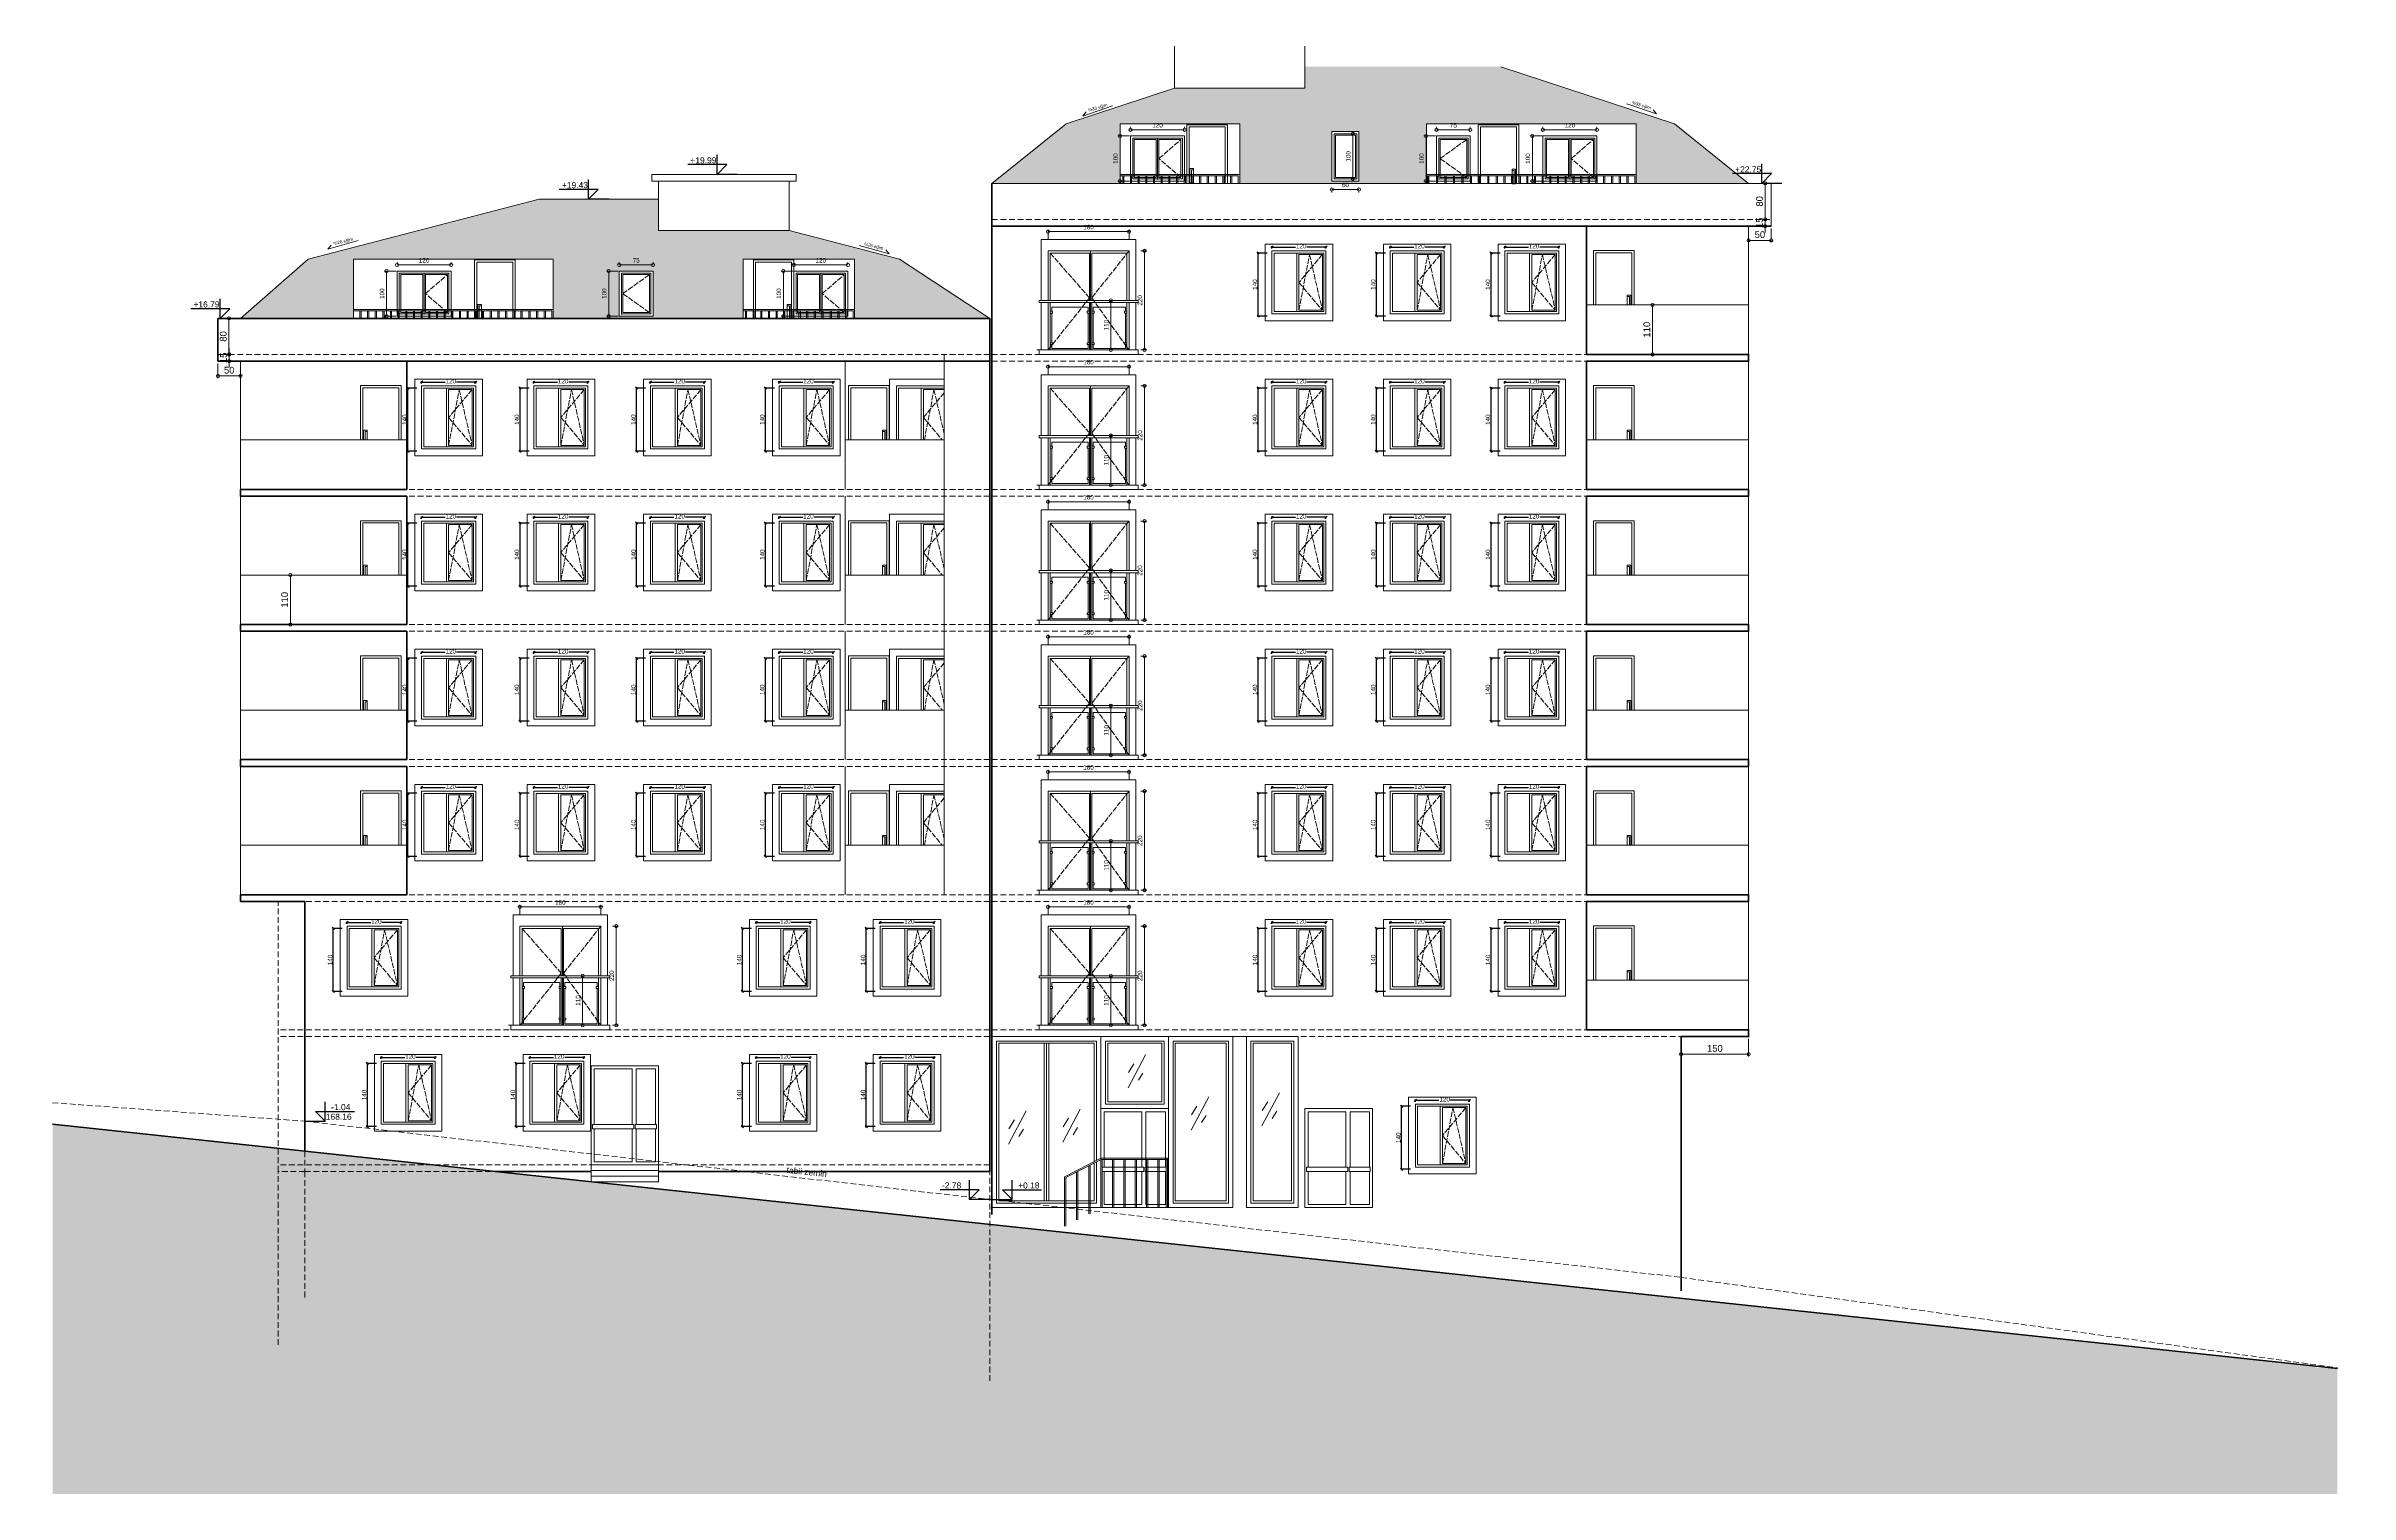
# Model space of a CAD drawing. Header units: millimetres. Extents: x 2990 to 12965, y 2692 to 30610.
# Drawn here: x 6847 to 11961, y 27394 to 30610 of the extents above.
import ezdxf
from ezdxf.enums import TextEntityAlignment as Align

# ---------------------------------------------------------------- set-up
doc = ezdxf.new("R2010")
doc.units = ezdxf.units.MM
doc.linetypes.add('ACAD_ISO02W100', pattern=[15, 12, -3])
doc.linetypes.add('HIDDENX2', pattern=[19.05, 12.7, -6.35])
for name, color, linetype, lineweight in [('SEM_DIŞ ÖLÇÜLER', 140, 'Continuous', 13), ('SEM_DUVAR1', 136, 'Continuous', 40), ('SEM_IC OLCU', 140, 'Continuous', 13), ('SEM_KAPI', 30, 'Continuous', 18), ('SEM_KOLON TARAMA1', 8, 'Continuous', 13), ('SEM_KOLON1', 244, 'Continuous', 60), ('SEM_MERDİVEN1', 15, 'Continuous', 13), ('SEM_PENCERE', 133, 'Continuous', 13), ('SEM_TARAMA', 253, 'Continuous', 5), ('SEM_TEFRIS', 225, 'Continuous', 9), ('SEM_YAZI2', 53, 'Continuous', 9)]:
    doc.layers.add(name, color=color, linetype=linetype, lineweight=lineweight)
doc.layers.add('SEM_KOT', color=173, linetype='Continuous')
doc.styles.add('arial_1_18', font='arial.ttf', dxfattribs={"height": 0.2})
doc.styles.get("Standard").update_dxf_attribs({"font": 'arial.ttf'})
doc.styles.add('ÖLÇÜ YAZI', font='arial.ttf')
doc.dimstyles.new('1-50-2', dxfattribs={"dimtxt": 15, "dimasz": 7, "dimexe": 5, "dimexo": 5, "dimgap": 5, "dimtad": 1, "dimdec": 0, "dimtxsty": 'Standard', "dimblk": 'ORIGIN', "dimcen": 5, "dimdle": 7, "dimclrd": 256, "dimclre": 256, "dimclrt": 256, "dimadec": 0, "dimazin": 0, "dimtfac": 1, "dimtdec": 0, "dimtix": 1, "dimtmove": 0, "dimatfit": 3, "dimldrblk": 'ORIGIN', "dimfxl": 1, "dimlwd": -1, "dimlwe": -1, "dimarcsym": 0})
doc.dimstyles.new('1-50-İC', dxfattribs={"dimtxt": 10, "dimasz": 7, "dimexe": 5, "dimexo": 25, "dimgap": 5, "dimtad": 1, "dimdec": 0, "dimtxsty": 'Standard', "dimblk": 'ORIGIN', "dimcen": 5, "dimdle": 7, "dimclrd": 256, "dimclre": 256, "dimclrt": 256, "dimadec": 0, "dimazin": 0, "dimtfac": 1, "dimtdec": 0, "dimtix": 1, "dimtmove": 0, "dimatfit": 3, "dimldrblk": 'ORIGIN', "dimfxl": 1, "dimlwd": -1, "dimlwe": -1, "dimarcsym": 0})
doc.dimstyles.new('ÖLÇÜ50', dxfattribs={"dimscale": 100, "dimtxt": 0.1, "dimasz": 0.05, "dimexe": 0.02, "dimexo": 0.1, "dimgap": 0.02, "dimtad": 1, "dimdec": 0, "dimrnd": 0.5, "dimzin": 9, "dimdsep": 46, "dimtxsty": 'ÖLÇÜ YAZI', "dimblk": 'OBLIQUE', "dimcen": 0, "dimdle": 0.02, "dimclrd": 256, "dimclre": 256, "dimclrt": 256, "dimadec": 0, "dimazin": 0, "dimtfac": 1, "dimtdec": 0, "dimtix": 1, "dimtmove": 2, "dimatfit": 3, "dimldrblk": 'DOT', "dimfxl": 0.2, "dimfxlon": 1, "dimarcsym": 0})

# ---------------------------------------------------------------- blocks, each defined once
blk = doc.blocks.new('_Oblique')
at = {"color": 0, "linetype": 'ByBlock', "lineweight": -2}
blk.add_line((-0.5, -0.5), (0.5, 0.5), dxfattribs=at)
blk = doc.blocks.new('*D1835')
at = {"layer": 'Defpoints', "color": 0, "transparency": 16777216}
for p in [(9856.1, 28255.4), (9887.8, 28255.4), (9887.8, 28115.4)]:
    blk.add_point(p, dxfattribs=at)
at = {"layer": 'SEM_IC OLCU', "lineweight": -2, "transparency": 16777216}
for p, q in [((9876.1, 28255.4), (9854.1, 28255.4)), ((9856.1, 28113.4), (9856.1, 28257.4)), ((9876.1, 28115.4), (9854.1, 28115.4))]:
    blk.add_line(p, q, dxfattribs=at)
at = {"layer": 'SEM_IC OLCU', "lineweight": -2, "transparency": 16777216, "xscale": 5, "yscale": 5, "zscale": 5}
for p, rotation in [((9856.1, 28255.4), 90), ((9856.1, 28115.4), 270)]:
    blk.add_blockref('_Oblique', p, dxfattribs=dict(at, rotation=rotation))
at = {"layer": 'SEM_IC OLCU', "transparency": 16777216, "insert": (9849, 28185.4), "char_height": 10, "attachment_point": 5, "rotation": 90, "style": 'ÖLÇÜ YAZI'}
blk.add_mtext('140', dxfattribs=at)
blk = doc.blocks.new('_Dot')
at = {"color": 0, "linetype": 'ByBlock', "lineweight": -2}
blk.add_line((-0.5, 0), (-1, 0), dxfattribs=at)
at = {"color": 0, "linetype": 'ByBlock', "const_width": 0.5}
blk.add_lwpolyline([(-0.25, 0, 1), (0.25, 0, 1)], format="xyb", close=True, dxfattribs=at)
blk = doc.blocks.new('*D1836')
at = {"layer": 'Defpoints', "color": 0, "transparency": 16777216}
for p in [(9886.7, 28255.4), (10006.7, 28268.6), (10006.7, 28255.4)]:
    blk.add_point(p, dxfattribs=at)
at = {"layer": 'SEM_IC OLCU', "lineweight": -2, "transparency": 16777216}
for p, q in [((9884.7, 28268.6), (9939.1, 28268.6)), ((9886.7, 28265.4), (9886.7, 28270.6)), ((10008.7, 28268.6), (9964.2, 28268.6)), ((10006.7, 28265.4), (10006.7, 28270.6))]:
    blk.add_line(p, q, dxfattribs=at)
at = {"layer": 'SEM_IC OLCU', "lineweight": -2, "transparency": 16777216, "xscale": 5, "yscale": 5, "zscale": 5, "rotation": 180}
blk.add_blockref('_Oblique', (9886.7, 28268.6), dxfattribs=at)
at = {"layer": 'SEM_IC OLCU', "lineweight": -2, "transparency": 16777216, "xscale": 5, "yscale": 5, "zscale": 5}
blk.add_blockref('_Oblique', (10006.7, 28268.6), dxfattribs=at)
at = {"layer": 'SEM_IC OLCU', "transparency": 16777216, "insert": (9951.7, 28270.7), "char_height": 10, "attachment_point": 5, "style": 'ÖLÇÜ YAZI'}
blk.add_mtext('120', dxfattribs=at)
blk = doc.blocks.new('gfdg')
at = {"layer": 'SEM_TEFRIS'}
for points in [[(35054, 5138.7), (35204, 5138.7), (35204, 5358.7), (35054, 5358.7)], [(35057, 5218.7), (35057, 5228.7), (35149, 5228.7), (35149, 5218.7)], [(35152, 5228.7), (35199, 5228.7), (35199, 5218.7), (35152, 5218.7)]]:
    blk.add_lwpolyline(points, close=True, dxfattribs=at)
for points in [[(35145, 5228.7), (35145, 5351.7), (35061, 5351.7), (35061, 5228.7)], [(35197, 5228.7), (35197, 5351.7), (35154, 5351.7), (35154, 5228.7)], [(35061, 5171.7), (35061, 5218.7), (35061, 5145.7), (35145, 5145.7), (35145, 5218.7)], [(35154, 5211.7), (35154, 5218.7), (35154, 5145.7), (35197, 5145.7), (35197, 5218.7)]]:
    blk.add_lwpolyline(points, dxfattribs=at)
blk = doc.blocks.new('_Origin')
at = {"color": 0, "linetype": 'ByBlock', "lineweight": -2}
blk.add_line((0, 0), (-1, 0), dxfattribs=at)
blk.add_circle((0, 0), 0.5, dxfattribs=at)
blk = doc.blocks.new('*D1837')
at = {"layer": 'Defpoints', "color": 0, "transparency": 16777216}
for p in [(9210.5, 28545.2), (9210.5, 28435.2), (9210.5, 28435.2)]:
    blk.add_point(p, dxfattribs=at)
at = {"layer": 'SEM_IC OLCU', "transparency": 16777216}
for p, q in [((9235.5, 28545.2), (9215.5, 28545.2)), ((9210.5, 28538.2), (9210.5, 28442.2)), ((9235.5, 28435.2), (9215.5, 28435.2))]:
    blk.add_line(p, q, dxfattribs=at)
at = {"layer": 'SEM_IC OLCU', "transparency": 16777216, "xscale": 7, "yscale": 7, "zscale": 7}
for p, rotation in [((9210.5, 28545.2), 90), ((9210.5, 28435.2), 270)]:
    blk.add_blockref('_Origin', p, dxfattribs=dict(at, rotation=rotation))
at = {"layer": 'SEM_IC OLCU', "transparency": 16777216, "insert": (9200.4, 28490.2), "char_height": 10, "attachment_point": 5, "rotation": 90}
blk.add_mtext('110', dxfattribs=at)
blk = doc.blocks.new('*D1838')
at = {"layer": 'Defpoints', "color": 0, "transparency": 16777216}
for p in [(9252, 28655.2), (9252, 28435.2), (9285.3, 28435.2)]:
    blk.add_point(p, dxfattribs=at)
at = {"layer": 'SEM_IC OLCU', "transparency": 16777216}
for p, q in [((9277, 28655.2), (9290.3, 28655.2)), ((9285.3, 28648.2), (9285.3, 28442.2)), ((9277, 28435.2), (9290.3, 28435.2))]:
    blk.add_line(p, q, dxfattribs=at)
at = {"layer": 'SEM_IC OLCU', "transparency": 16777216, "xscale": 7, "yscale": 7, "zscale": 7}
for p, rotation in [((9285.3, 28655.2), 90), ((9285.3, 28435.2), 270)]:
    blk.add_blockref('_Origin', p, dxfattribs=dict(at, rotation=rotation))
at = {"layer": 'SEM_IC OLCU', "transparency": 16777216, "insert": (9275.2, 28545.2), "char_height": 10, "attachment_point": 5, "rotation": 90}
blk.add_mtext('220', dxfattribs=at)
blk = doc.blocks.new('*D1839')
at = {"layer": 'Defpoints', "color": 0, "transparency": 16777216}
for p in [(9250.9, 28697.9), (9071.2, 28655.2), (9250.9, 28655.2)]:
    blk.add_point(p, dxfattribs=at)
at = {"layer": 'SEM_IC OLCU', "transparency": 16777216}
for p, q in [((9071.2, 28680.2), (9071.2, 28702.9)), ((9078.2, 28697.9), (9243.9, 28697.9)), ((9250.9, 28680.2), (9250.9, 28702.9))]:
    blk.add_line(p, q, dxfattribs=at)
at = {"layer": 'SEM_IC OLCU', "transparency": 16777216, "xscale": 7, "yscale": 7, "zscale": 7, "rotation": 180}
blk.add_blockref('_Origin', (9071.2, 28697.9), dxfattribs=at)
at = {"layer": 'SEM_IC OLCU', "transparency": 16777216, "xscale": 7, "yscale": 7, "zscale": 7}
blk.add_blockref('_Origin', (9250.9, 28697.9), dxfattribs=at)
at = {"layer": 'SEM_IC OLCU', "transparency": 16777216, "insert": (9161, 28708), "char_height": 10, "attachment_point": 5}
blk.add_mtext('180', dxfattribs=at)
blk = doc.blocks.new('*D1840')
at = {"layer": 'Defpoints', "color": 0, "transparency": 16777216}
for p in [(9537.6, 28650.4), (9569.3, 28650.4), (9569.3, 28510.4)]:
    blk.add_point(p, dxfattribs=at)
at = {"layer": 'SEM_IC OLCU', "lineweight": -2, "transparency": 16777216}
for p, q in [((9557.6, 28650.4), (9535.6, 28650.4)), ((9537.6, 28508.4), (9537.6, 28652.4)), ((9557.6, 28510.4), (9535.6, 28510.4))]:
    blk.add_line(p, q, dxfattribs=at)
at = {"layer": 'SEM_IC OLCU', "lineweight": -2, "transparency": 16777216, "xscale": 5, "yscale": 5, "zscale": 5}
for p, rotation in [((9537.6, 28650.4), 90), ((9537.6, 28510.4), 270)]:
    blk.add_blockref('_Oblique', p, dxfattribs=dict(at, rotation=rotation))
at = {"layer": 'SEM_IC OLCU', "transparency": 16777216, "insert": (9530.5, 28580.4), "char_height": 10, "attachment_point": 5, "rotation": 90, "style": 'ÖLÇÜ YAZI'}
blk.add_mtext('140', dxfattribs=at)
blk = doc.blocks.new('*D1841')
at = {"layer": 'Defpoints', "color": 0, "transparency": 16777216}
for p in [(9568.2, 28650.4), (9688.2, 28663.6), (9688.2, 28650.4)]:
    blk.add_point(p, dxfattribs=at)
at = {"layer": 'SEM_IC OLCU', "lineweight": -2, "transparency": 16777216}
for p, q in [((9566.2, 28663.6), (9620.6, 28663.6)), ((9568.2, 28660.4), (9568.2, 28665.6)), ((9690.2, 28663.6), (9645.7, 28663.6)), ((9688.2, 28660.4), (9688.2, 28665.6))]:
    blk.add_line(p, q, dxfattribs=at)
at = {"layer": 'SEM_IC OLCU', "lineweight": -2, "transparency": 16777216, "xscale": 5, "yscale": 5, "zscale": 5, "rotation": 180}
blk.add_blockref('_Oblique', (9568.2, 28663.6), dxfattribs=at)
at = {"layer": 'SEM_IC OLCU', "lineweight": -2, "transparency": 16777216, "xscale": 5, "yscale": 5, "zscale": 5}
blk.add_blockref('_Oblique', (9688.2, 28663.6), dxfattribs=at)
at = {"layer": 'SEM_IC OLCU', "transparency": 16777216, "insert": (9633.2, 28665.7), "char_height": 10, "attachment_point": 5, "style": 'ÖLÇÜ YAZI'}
blk.add_mtext('120', dxfattribs=at)
blk = doc.blocks.new('*D1842')
at = {"layer": 'Defpoints', "color": 0, "transparency": 16777216}
for p in [(9800.1, 28650.4), (9831.8, 28650.4), (9831.8, 28510.4)]:
    blk.add_point(p, dxfattribs=at)
at = {"layer": 'SEM_IC OLCU', "lineweight": -2, "transparency": 16777216}
for p, q in [((9820.1, 28650.4), (9798.1, 28650.4)), ((9800.1, 28508.4), (9800.1, 28652.4)), ((9820.1, 28510.4), (9798.1, 28510.4))]:
    blk.add_line(p, q, dxfattribs=at)
at = {"layer": 'SEM_IC OLCU', "lineweight": -2, "transparency": 16777216, "xscale": 5, "yscale": 5, "zscale": 5}
for p, rotation in [((9800.1, 28650.4), 90), ((9800.1, 28510.4), 270)]:
    blk.add_blockref('_Oblique', p, dxfattribs=dict(at, rotation=rotation))
at = {"layer": 'SEM_IC OLCU', "transparency": 16777216, "insert": (9793, 28580.4), "char_height": 10, "attachment_point": 5, "rotation": 90, "style": 'ÖLÇÜ YAZI'}
blk.add_mtext('140', dxfattribs=at)
blk = doc.blocks.new('*D1843')
at = {"layer": 'Defpoints', "color": 0, "transparency": 16777216}
for p in [(9830.7, 28650.4), (9950.7, 28663.6), (9950.7, 28650.4)]:
    blk.add_point(p, dxfattribs=at)
at = {"layer": 'SEM_IC OLCU', "lineweight": -2, "transparency": 16777216}
for p, q in [((9828.7, 28663.6), (9883.1, 28663.6)), ((9830.7, 28660.4), (9830.7, 28665.6)), ((9952.7, 28663.6), (9908.2, 28663.6)), ((9950.7, 28660.4), (9950.7, 28665.6))]:
    blk.add_line(p, q, dxfattribs=at)
at = {"layer": 'SEM_IC OLCU', "lineweight": -2, "transparency": 16777216, "xscale": 5, "yscale": 5, "zscale": 5, "rotation": 180}
blk.add_blockref('_Oblique', (9830.7, 28663.6), dxfattribs=at)
at = {"layer": 'SEM_IC OLCU', "lineweight": -2, "transparency": 16777216, "xscale": 5, "yscale": 5, "zscale": 5}
blk.add_blockref('_Oblique', (9950.7, 28663.6), dxfattribs=at)
at = {"layer": 'SEM_IC OLCU', "transparency": 16777216, "insert": (9895.7, 28665.7), "char_height": 10, "attachment_point": 5, "style": 'ÖLÇÜ YAZI'}
blk.add_mtext('120', dxfattribs=at)
blk = doc.blocks.new('*D1844')
at = {"layer": 'Defpoints', "color": 0, "transparency": 16777216}
for p in [(10054.7, 28650.4), (10086.4, 28650.4), (10086.4, 28510.4)]:
    blk.add_point(p, dxfattribs=at)
at = {"layer": 'SEM_IC OLCU', "lineweight": -2, "transparency": 16777216}
for p, q in [((10074.7, 28650.4), (10052.7, 28650.4)), ((10054.7, 28508.4), (10054.7, 28652.4)), ((10074.7, 28510.4), (10052.7, 28510.4))]:
    blk.add_line(p, q, dxfattribs=at)
at = {"layer": 'SEM_IC OLCU', "lineweight": -2, "transparency": 16777216, "xscale": 5, "yscale": 5, "zscale": 5}
for p, rotation in [((10054.7, 28650.4), 90), ((10054.7, 28510.4), 270)]:
    blk.add_blockref('_Oblique', p, dxfattribs=dict(at, rotation=rotation))
at = {"layer": 'SEM_IC OLCU', "transparency": 16777216, "insert": (10047.6, 28580.4), "char_height": 10, "attachment_point": 5, "rotation": 90, "style": 'ÖLÇÜ YAZI'}
blk.add_mtext('140', dxfattribs=at)
blk = doc.blocks.new('*D1845')
at = {"layer": 'Defpoints', "color": 0, "transparency": 16777216}
for p in [(10085.2, 28650.4), (10205.2, 28663.6), (10205.2, 28650.4)]:
    blk.add_point(p, dxfattribs=at)
at = {"layer": 'SEM_IC OLCU', "lineweight": -2, "transparency": 16777216}
for p, q in [((10083.2, 28663.6), (10137.6, 28663.6)), ((10085.2, 28660.4), (10085.2, 28665.6)), ((10207.2, 28663.6), (10162.8, 28663.6)), ((10205.2, 28660.4), (10205.2, 28665.6))]:
    blk.add_line(p, q, dxfattribs=at)
at = {"layer": 'SEM_IC OLCU', "lineweight": -2, "transparency": 16777216, "xscale": 5, "yscale": 5, "zscale": 5, "rotation": 180}
blk.add_blockref('_Oblique', (10085.2, 28663.6), dxfattribs=at)
at = {"layer": 'SEM_IC OLCU', "lineweight": -2, "transparency": 16777216, "xscale": 5, "yscale": 5, "zscale": 5}
blk.add_blockref('_Oblique', (10205.2, 28663.6), dxfattribs=at)
at = {"layer": 'SEM_IC OLCU', "transparency": 16777216, "insert": (10150.2, 28665.7), "char_height": 10, "attachment_point": 5, "style": 'ÖLÇÜ YAZI'}
blk.add_mtext('120', dxfattribs=at)
blk = doc.blocks.new('*D1846')
at = {"layer": 'Defpoints', "color": 0, "transparency": 16777216}
for p in [(9210.5, 28845.2), (9210.5, 28735.2), (9210.5, 28735.2)]:
    blk.add_point(p, dxfattribs=at)
at = {"layer": 'SEM_IC OLCU', "transparency": 16777216}
for p, q in [((9210.5, 28838.2), (9210.5, 28742.2)), ((9235.5, 28845.2), (9215.5, 28845.2)), ((9235.5, 28735.2), (9215.5, 28735.2))]:
    blk.add_line(p, q, dxfattribs=at)
at = {"layer": 'SEM_IC OLCU', "transparency": 16777216, "xscale": 7, "yscale": 7, "zscale": 7}
for p, rotation in [((9210.5, 28845.2), 90), ((9210.5, 28735.2), 270)]:
    blk.add_blockref('_Origin', p, dxfattribs=dict(at, rotation=rotation))
at = {"layer": 'SEM_IC OLCU', "transparency": 16777216, "insert": (9200.4, 28790.2), "char_height": 10, "attachment_point": 5, "rotation": 90}
blk.add_mtext('110', dxfattribs=at)
blk = doc.blocks.new('*D1847')
at = {"layer": 'Defpoints', "color": 0, "transparency": 16777216}
for p in [(9252, 28955.2), (9252, 28735.2), (9285.3, 28735.2)]:
    blk.add_point(p, dxfattribs=at)
at = {"layer": 'SEM_IC OLCU', "transparency": 16777216}
for p, q in [((9277, 28955.2), (9290.3, 28955.2)), ((9285.3, 28948.2), (9285.3, 28742.2)), ((9277, 28735.2), (9290.3, 28735.2))]:
    blk.add_line(p, q, dxfattribs=at)
at = {"layer": 'SEM_IC OLCU', "transparency": 16777216, "xscale": 7, "yscale": 7, "zscale": 7}
for p, rotation in [((9285.3, 28955.2), 90), ((9285.3, 28735.2), 270)]:
    blk.add_blockref('_Origin', p, dxfattribs=dict(at, rotation=rotation))
at = {"layer": 'SEM_IC OLCU', "transparency": 16777216, "insert": (9275.2, 28845.2), "char_height": 10, "attachment_point": 5, "rotation": 90}
blk.add_mtext('220', dxfattribs=at)
blk = doc.blocks.new('*D1848')
at = {"layer": 'Defpoints', "color": 0, "transparency": 16777216}
for p in [(9071.2, 28955.2), (9250.9, 28997.9), (9250.9, 28955.2)]:
    blk.add_point(p, dxfattribs=at)
at = {"layer": 'SEM_IC OLCU', "transparency": 16777216}
for p, q in [((9071.2, 28980.2), (9071.2, 29002.9)), ((9250.9, 28980.2), (9250.9, 29002.9)), ((9078.2, 28997.9), (9243.9, 28997.9))]:
    blk.add_line(p, q, dxfattribs=at)
at = {"layer": 'SEM_IC OLCU', "transparency": 16777216, "xscale": 7, "yscale": 7, "zscale": 7, "rotation": 180}
blk.add_blockref('_Origin', (9071.2, 28997.9), dxfattribs=at)
at = {"layer": 'SEM_IC OLCU', "transparency": 16777216, "xscale": 7, "yscale": 7, "zscale": 7}
blk.add_blockref('_Origin', (9250.9, 28997.9), dxfattribs=at)
at = {"layer": 'SEM_IC OLCU', "transparency": 16777216, "insert": (9161, 29008), "char_height": 10, "attachment_point": 5}
blk.add_mtext('180', dxfattribs=at)
blk = doc.blocks.new('*D1849')
at = {"layer": 'Defpoints', "color": 0, "transparency": 16777216}
for p in [(9537.6, 28950.4), (9569.3, 28950.4), (9569.3, 28810.4)]:
    blk.add_point(p, dxfattribs=at)
at = {"layer": 'SEM_IC OLCU', "lineweight": -2, "transparency": 16777216}
for p, q in [((9557.6, 28950.4), (9535.6, 28950.4)), ((9537.6, 28808.4), (9537.6, 28952.4)), ((9557.6, 28810.4), (9535.6, 28810.4))]:
    blk.add_line(p, q, dxfattribs=at)
at = {"layer": 'SEM_IC OLCU', "lineweight": -2, "transparency": 16777216, "xscale": 5, "yscale": 5, "zscale": 5}
for p, rotation in [((9537.6, 28950.4), 90), ((9537.6, 28810.4), 270)]:
    blk.add_blockref('_Oblique', p, dxfattribs=dict(at, rotation=rotation))
at = {"layer": 'SEM_IC OLCU', "transparency": 16777216, "insert": (9530.5, 28880.4), "char_height": 10, "attachment_point": 5, "rotation": 90, "style": 'ÖLÇÜ YAZI'}
blk.add_mtext('140', dxfattribs=at)
blk = doc.blocks.new('*D1850')
at = {"layer": 'Defpoints', "color": 0, "transparency": 16777216}
for p in [(9568.2, 28950.4), (9688.2, 28963.6), (9688.2, 28950.4)]:
    blk.add_point(p, dxfattribs=at)
at = {"layer": 'SEM_IC OLCU', "lineweight": -2, "transparency": 16777216}
for p, q in [((9566.2, 28963.6), (9620.6, 28963.6)), ((9568.2, 28960.4), (9568.2, 28965.6)), ((9690.2, 28963.6), (9645.7, 28963.6)), ((9688.2, 28960.4), (9688.2, 28965.6))]:
    blk.add_line(p, q, dxfattribs=at)
at = {"layer": 'SEM_IC OLCU', "lineweight": -2, "transparency": 16777216, "xscale": 5, "yscale": 5, "zscale": 5, "rotation": 180}
blk.add_blockref('_Oblique', (9568.2, 28963.6), dxfattribs=at)
at = {"layer": 'SEM_IC OLCU', "lineweight": -2, "transparency": 16777216, "xscale": 5, "yscale": 5, "zscale": 5}
blk.add_blockref('_Oblique', (9688.2, 28963.6), dxfattribs=at)
at = {"layer": 'SEM_IC OLCU', "transparency": 16777216, "insert": (9633.2, 28965.7), "char_height": 10, "attachment_point": 5, "style": 'ÖLÇÜ YAZI'}
blk.add_mtext('120', dxfattribs=at)
blk = doc.blocks.new('*D1851')
at = {"layer": 'Defpoints', "color": 0, "transparency": 16777216}
for p in [(9800.1, 28950.4), (9831.8, 28950.4), (9831.8, 28810.4)]:
    blk.add_point(p, dxfattribs=at)
at = {"layer": 'SEM_IC OLCU', "lineweight": -2, "transparency": 16777216}
for p, q in [((9820.1, 28950.4), (9798.1, 28950.4)), ((9800.1, 28808.4), (9800.1, 28952.4)), ((9820.1, 28810.4), (9798.1, 28810.4))]:
    blk.add_line(p, q, dxfattribs=at)
at = {"layer": 'SEM_IC OLCU', "lineweight": -2, "transparency": 16777216, "xscale": 5, "yscale": 5, "zscale": 5}
for p, rotation in [((9800.1, 28950.4), 90), ((9800.1, 28810.4), 270)]:
    blk.add_blockref('_Oblique', p, dxfattribs=dict(at, rotation=rotation))
at = {"layer": 'SEM_IC OLCU', "transparency": 16777216, "insert": (9793, 28880.4), "char_height": 10, "attachment_point": 5, "rotation": 90, "style": 'ÖLÇÜ YAZI'}
blk.add_mtext('140', dxfattribs=at)
blk = doc.blocks.new('*D1852')
at = {"layer": 'Defpoints', "color": 0, "transparency": 16777216}
for p in [(9830.7, 28950.4), (9950.7, 28963.6), (9950.7, 28950.4)]:
    blk.add_point(p, dxfattribs=at)
at = {"layer": 'SEM_IC OLCU', "lineweight": -2, "transparency": 16777216}
for p, q in [((9828.7, 28963.6), (9883.1, 28963.6)), ((9830.7, 28960.4), (9830.7, 28965.6)), ((9952.7, 28963.6), (9908.2, 28963.6)), ((9950.7, 28960.4), (9950.7, 28965.6))]:
    blk.add_line(p, q, dxfattribs=at)
at = {"layer": 'SEM_IC OLCU', "lineweight": -2, "transparency": 16777216, "xscale": 5, "yscale": 5, "zscale": 5, "rotation": 180}
blk.add_blockref('_Oblique', (9830.7, 28963.6), dxfattribs=at)
at = {"layer": 'SEM_IC OLCU', "lineweight": -2, "transparency": 16777216, "xscale": 5, "yscale": 5, "zscale": 5}
blk.add_blockref('_Oblique', (9950.7, 28963.6), dxfattribs=at)
at = {"layer": 'SEM_IC OLCU', "transparency": 16777216, "insert": (9895.7, 28965.7), "char_height": 10, "attachment_point": 5, "style": 'ÖLÇÜ YAZI'}
blk.add_mtext('120', dxfattribs=at)
blk = doc.blocks.new('*D1853')
at = {"layer": 'Defpoints', "color": 0, "transparency": 16777216}
for p in [(10054.7, 28950.4), (10086.4, 28950.4), (10086.4, 28810.4)]:
    blk.add_point(p, dxfattribs=at)
at = {"layer": 'SEM_IC OLCU', "lineweight": -2, "transparency": 16777216}
for p, q in [((10074.7, 28950.4), (10052.7, 28950.4)), ((10054.7, 28808.4), (10054.7, 28952.4)), ((10074.7, 28810.4), (10052.7, 28810.4))]:
    blk.add_line(p, q, dxfattribs=at)
at = {"layer": 'SEM_IC OLCU', "lineweight": -2, "transparency": 16777216, "xscale": 5, "yscale": 5, "zscale": 5}
for p, rotation in [((10054.7, 28950.4), 90), ((10054.7, 28810.4), 270)]:
    blk.add_blockref('_Oblique', p, dxfattribs=dict(at, rotation=rotation))
at = {"layer": 'SEM_IC OLCU', "transparency": 16777216, "insert": (10047.6, 28880.4), "char_height": 10, "attachment_point": 5, "rotation": 90, "style": 'ÖLÇÜ YAZI'}
blk.add_mtext('140', dxfattribs=at)
blk = doc.blocks.new('*D1854')
at = {"layer": 'Defpoints', "color": 0, "transparency": 16777216}
for p in [(10085.2, 28950.4), (10205.2, 28963.6), (10205.2, 28950.4)]:
    blk.add_point(p, dxfattribs=at)
at = {"layer": 'SEM_IC OLCU', "lineweight": -2, "transparency": 16777216}
for p, q in [((10083.2, 28963.6), (10137.6, 28963.6)), ((10085.2, 28960.4), (10085.2, 28965.6)), ((10207.2, 28963.6), (10162.8, 28963.6)), ((10205.2, 28960.4), (10205.2, 28965.6))]:
    blk.add_line(p, q, dxfattribs=at)
at = {"layer": 'SEM_IC OLCU', "lineweight": -2, "transparency": 16777216, "xscale": 5, "yscale": 5, "zscale": 5, "rotation": 180}
blk.add_blockref('_Oblique', (10085.2, 28963.6), dxfattribs=at)
at = {"layer": 'SEM_IC OLCU', "lineweight": -2, "transparency": 16777216, "xscale": 5, "yscale": 5, "zscale": 5}
blk.add_blockref('_Oblique', (10205.2, 28963.6), dxfattribs=at)
at = {"layer": 'SEM_IC OLCU', "transparency": 16777216, "insert": (10150.2, 28965.7), "char_height": 10, "attachment_point": 5, "style": 'ÖLÇÜ YAZI'}
blk.add_mtext('120', dxfattribs=at)
blk = doc.blocks.new('*D1886')
at = {"layer": 'Defpoints', "color": 0, "transparency": 16777216}
for p in [(9210.5, 29145.2), (9210.5, 29035.2), (9210.5, 29035.2)]:
    blk.add_point(p, dxfattribs=at)
at = {"layer": 'SEM_IC OLCU', "transparency": 16777216}
for p, q in [((9210.5, 29138.2), (9210.5, 29042.2)), ((9235.5, 29145.2), (9215.5, 29145.2)), ((9235.5, 29035.2), (9215.5, 29035.2))]:
    blk.add_line(p, q, dxfattribs=at)
at = {"layer": 'SEM_IC OLCU', "transparency": 16777216, "xscale": 7, "yscale": 7, "zscale": 7}
for p, rotation in [((9210.5, 29145.2), 90), ((9210.5, 29035.2), 270)]:
    blk.add_blockref('_Origin', p, dxfattribs=dict(at, rotation=rotation))
at = {"layer": 'SEM_IC OLCU', "transparency": 16777216, "insert": (9200.4, 29090.2), "char_height": 10, "attachment_point": 5, "rotation": 90}
blk.add_mtext('110', dxfattribs=at)
blk = doc.blocks.new('*D1887')
at = {"layer": 'Defpoints', "color": 0, "transparency": 16777216}
for p in [(9252, 29255.2), (9252, 29035.2), (9285.3, 29035.2)]:
    blk.add_point(p, dxfattribs=at)
at = {"layer": 'SEM_IC OLCU', "transparency": 16777216}
for p, q in [((9277, 29255.2), (9290.3, 29255.2)), ((9285.3, 29248.2), (9285.3, 29042.2)), ((9277, 29035.2), (9290.3, 29035.2))]:
    blk.add_line(p, q, dxfattribs=at)
at = {"layer": 'SEM_IC OLCU', "transparency": 16777216, "xscale": 7, "yscale": 7, "zscale": 7}
for p, rotation in [((9285.3, 29255.2), 90), ((9285.3, 29035.2), 270)]:
    blk.add_blockref('_Origin', p, dxfattribs=dict(at, rotation=rotation))
at = {"layer": 'SEM_IC OLCU', "transparency": 16777216, "insert": (9275.2, 29145.2), "char_height": 10, "attachment_point": 5, "rotation": 90}
blk.add_mtext('220', dxfattribs=at)
blk = doc.blocks.new('*D1888')
at = {"layer": 'Defpoints', "color": 0, "transparency": 16777216}
for p in [(9250.9, 29297.9), (9071.2, 29255.2), (9250.9, 29255.2)]:
    blk.add_point(p, dxfattribs=at)
at = {"layer": 'SEM_IC OLCU', "transparency": 16777216}
for p, q in [((9071.2, 29280.2), (9071.2, 29302.9)), ((9078.2, 29297.9), (9243.9, 29297.9)), ((9250.9, 29280.2), (9250.9, 29302.9))]:
    blk.add_line(p, q, dxfattribs=at)
at = {"layer": 'SEM_IC OLCU', "transparency": 16777216, "xscale": 7, "yscale": 7, "zscale": 7, "rotation": 180}
blk.add_blockref('_Origin', (9071.2, 29297.9), dxfattribs=at)
at = {"layer": 'SEM_IC OLCU', "transparency": 16777216, "xscale": 7, "yscale": 7, "zscale": 7}
blk.add_blockref('_Origin', (9250.9, 29297.9), dxfattribs=at)
at = {"layer": 'SEM_IC OLCU', "transparency": 16777216, "insert": (9161, 29308), "char_height": 10, "attachment_point": 5}
blk.add_mtext('180', dxfattribs=at)
blk = doc.blocks.new('*D1889')
at = {"layer": 'Defpoints', "color": 0, "transparency": 16777216}
for p in [(9537.6, 29250.4), (9569.3, 29250.4), (9569.3, 29110.4)]:
    blk.add_point(p, dxfattribs=at)
at = {"layer": 'SEM_IC OLCU', "lineweight": -2, "transparency": 16777216}
for p, q in [((9557.6, 29250.4), (9535.6, 29250.4)), ((9537.6, 29108.4), (9537.6, 29252.4)), ((9557.6, 29110.4), (9535.6, 29110.4))]:
    blk.add_line(p, q, dxfattribs=at)
at = {"layer": 'SEM_IC OLCU', "lineweight": -2, "transparency": 16777216, "xscale": 5, "yscale": 5, "zscale": 5}
for p, rotation in [((9537.6, 29250.4), 90), ((9537.6, 29110.4), 270)]:
    blk.add_blockref('_Oblique', p, dxfattribs=dict(at, rotation=rotation))
at = {"layer": 'SEM_IC OLCU', "transparency": 16777216, "insert": (9530.5, 29180.4), "char_height": 10, "attachment_point": 5, "rotation": 90, "style": 'ÖLÇÜ YAZI'}
blk.add_mtext('140', dxfattribs=at)
blk = doc.blocks.new('*D1890')
at = {"layer": 'Defpoints', "color": 0, "transparency": 16777216}
for p in [(9688.2, 29263.6), (9568.2, 29250.4), (9688.2, 29250.4)]:
    blk.add_point(p, dxfattribs=at)
at = {"layer": 'SEM_IC OLCU', "lineweight": -2, "transparency": 16777216}
for p, q in [((9566.2, 29263.6), (9620.6, 29263.6)), ((9568.2, 29260.4), (9568.2, 29265.6)), ((9690.2, 29263.6), (9645.7, 29263.6)), ((9688.2, 29260.4), (9688.2, 29265.6))]:
    blk.add_line(p, q, dxfattribs=at)
at = {"layer": 'SEM_IC OLCU', "lineweight": -2, "transparency": 16777216, "xscale": 5, "yscale": 5, "zscale": 5, "rotation": 180}
blk.add_blockref('_Oblique', (9568.2, 29263.6), dxfattribs=at)
at = {"layer": 'SEM_IC OLCU', "lineweight": -2, "transparency": 16777216, "xscale": 5, "yscale": 5, "zscale": 5}
blk.add_blockref('_Oblique', (9688.2, 29263.6), dxfattribs=at)
at = {"layer": 'SEM_IC OLCU', "transparency": 16777216, "insert": (9633.2, 29265.7), "char_height": 10, "attachment_point": 5, "style": 'ÖLÇÜ YAZI'}
blk.add_mtext('120', dxfattribs=at)
blk = doc.blocks.new('*D1891')
at = {"layer": 'Defpoints', "color": 0, "transparency": 16777216}
for p in [(9800.1, 29250.4), (9831.8, 29250.4), (9831.8, 29110.4)]:
    blk.add_point(p, dxfattribs=at)
at = {"layer": 'SEM_IC OLCU', "lineweight": -2, "transparency": 16777216}
for p, q in [((9820.1, 29250.4), (9798.1, 29250.4)), ((9800.1, 29108.4), (9800.1, 29252.4)), ((9820.1, 29110.4), (9798.1, 29110.4))]:
    blk.add_line(p, q, dxfattribs=at)
at = {"layer": 'SEM_IC OLCU', "lineweight": -2, "transparency": 16777216, "xscale": 5, "yscale": 5, "zscale": 5}
for p, rotation in [((9800.1, 29250.4), 90), ((9800.1, 29110.4), 270)]:
    blk.add_blockref('_Oblique', p, dxfattribs=dict(at, rotation=rotation))
at = {"layer": 'SEM_IC OLCU', "transparency": 16777216, "insert": (9793, 29180.4), "char_height": 10, "attachment_point": 5, "rotation": 90, "style": 'ÖLÇÜ YAZI'}
blk.add_mtext('140', dxfattribs=at)
blk = doc.blocks.new('*D1892')
at = {"layer": 'Defpoints', "color": 0, "transparency": 16777216}
for p in [(9950.7, 29263.6), (9830.7, 29250.4), (9950.7, 29250.4)]:
    blk.add_point(p, dxfattribs=at)
at = {"layer": 'SEM_IC OLCU', "lineweight": -2, "transparency": 16777216}
for p, q in [((9828.7, 29263.6), (9883.1, 29263.6)), ((9830.7, 29260.4), (9830.7, 29265.6)), ((9952.7, 29263.6), (9908.2, 29263.6)), ((9950.7, 29260.4), (9950.7, 29265.6))]:
    blk.add_line(p, q, dxfattribs=at)
at = {"layer": 'SEM_IC OLCU', "lineweight": -2, "transparency": 16777216, "xscale": 5, "yscale": 5, "zscale": 5, "rotation": 180}
blk.add_blockref('_Oblique', (9830.7, 29263.6), dxfattribs=at)
at = {"layer": 'SEM_IC OLCU', "lineweight": -2, "transparency": 16777216, "xscale": 5, "yscale": 5, "zscale": 5}
blk.add_blockref('_Oblique', (9950.7, 29263.6), dxfattribs=at)
at = {"layer": 'SEM_IC OLCU', "transparency": 16777216, "insert": (9895.7, 29265.7), "char_height": 10, "attachment_point": 5, "style": 'ÖLÇÜ YAZI'}
blk.add_mtext('120', dxfattribs=at)
blk = doc.blocks.new('*D1893')
at = {"layer": 'Defpoints', "color": 0, "transparency": 16777216}
for p in [(10054.7, 29250.4), (10086.4, 29250.4), (10086.4, 29110.4)]:
    blk.add_point(p, dxfattribs=at)
at = {"layer": 'SEM_IC OLCU', "lineweight": -2, "transparency": 16777216}
for p, q in [((10074.7, 29250.4), (10052.7, 29250.4)), ((10054.7, 29108.4), (10054.7, 29252.4)), ((10074.7, 29110.4), (10052.7, 29110.4))]:
    blk.add_line(p, q, dxfattribs=at)
at = {"layer": 'SEM_IC OLCU', "lineweight": -2, "transparency": 16777216, "xscale": 5, "yscale": 5, "zscale": 5}
for p, rotation in [((10054.7, 29250.4), 90), ((10054.7, 29110.4), 270)]:
    blk.add_blockref('_Oblique', p, dxfattribs=dict(at, rotation=rotation))
at = {"layer": 'SEM_IC OLCU', "transparency": 16777216, "insert": (10047.6, 29180.4), "char_height": 10, "attachment_point": 5, "rotation": 90, "style": 'ÖLÇÜ YAZI'}
blk.add_mtext('140', dxfattribs=at)
blk = doc.blocks.new('*D1894')
at = {"layer": 'Defpoints', "color": 0, "transparency": 16777216}
for p in [(10205.2, 29263.6), (10085.2, 29250.4), (10205.2, 29250.4)]:
    blk.add_point(p, dxfattribs=at)
at = {"layer": 'SEM_IC OLCU', "lineweight": -2, "transparency": 16777216}
for p, q in [((10083.2, 29263.6), (10137.6, 29263.6)), ((10085.2, 29260.4), (10085.2, 29265.6)), ((10207.2, 29263.6), (10162.8, 29263.6)), ((10205.2, 29260.4), (10205.2, 29265.6))]:
    blk.add_line(p, q, dxfattribs=at)
at = {"layer": 'SEM_IC OLCU', "lineweight": -2, "transparency": 16777216, "xscale": 5, "yscale": 5, "zscale": 5, "rotation": 180}
blk.add_blockref('_Oblique', (10085.2, 29263.6), dxfattribs=at)
at = {"layer": 'SEM_IC OLCU', "lineweight": -2, "transparency": 16777216, "xscale": 5, "yscale": 5, "zscale": 5}
blk.add_blockref('_Oblique', (10205.2, 29263.6), dxfattribs=at)
at = {"layer": 'SEM_IC OLCU', "transparency": 16777216, "insert": (10150.2, 29265.7), "char_height": 10, "attachment_point": 5, "style": 'ÖLÇÜ YAZI'}
blk.add_mtext('120', dxfattribs=at)
blk = doc.blocks.new('*D1895')
at = {"layer": 'Defpoints', "color": 0, "transparency": 16777216}
for p in [(9210.5, 29445.2), (9210.5, 29335.2), (9210.5, 29335.2)]:
    blk.add_point(p, dxfattribs=at)
at = {"layer": 'SEM_IC OLCU', "transparency": 16777216}
for p, q in [((9210.5, 29438.2), (9210.5, 29342.2)), ((9235.5, 29445.2), (9215.5, 29445.2)), ((9235.5, 29335.2), (9215.5, 29335.2))]:
    blk.add_line(p, q, dxfattribs=at)
at = {"layer": 'SEM_IC OLCU', "transparency": 16777216, "xscale": 7, "yscale": 7, "zscale": 7}
for p, rotation in [((9210.5, 29445.2), 90), ((9210.5, 29335.2), 270)]:
    blk.add_blockref('_Origin', p, dxfattribs=dict(at, rotation=rotation))
at = {"layer": 'SEM_IC OLCU', "transparency": 16777216, "insert": (9200.4, 29390.2), "char_height": 10, "attachment_point": 5, "rotation": 90}
blk.add_mtext('110', dxfattribs=at)
blk = doc.blocks.new('*D1896')
at = {"layer": 'Defpoints', "color": 0, "transparency": 16777216}
for p in [(9252, 29555.2), (9252, 29335.2), (9285.3, 29335.2)]:
    blk.add_point(p, dxfattribs=at)
at = {"layer": 'SEM_IC OLCU', "transparency": 16777216}
for p, q in [((9277, 29555.2), (9290.3, 29555.2)), ((9285.3, 29548.2), (9285.3, 29342.2)), ((9277, 29335.2), (9290.3, 29335.2))]:
    blk.add_line(p, q, dxfattribs=at)
at = {"layer": 'SEM_IC OLCU', "transparency": 16777216, "xscale": 7, "yscale": 7, "zscale": 7}
for p, rotation in [((9285.3, 29555.2), 90), ((9285.3, 29335.2), 270)]:
    blk.add_blockref('_Origin', p, dxfattribs=dict(at, rotation=rotation))
at = {"layer": 'SEM_IC OLCU', "transparency": 16777216, "insert": (9275.2, 29445.2), "char_height": 10, "attachment_point": 5, "rotation": 90}
blk.add_mtext('220', dxfattribs=at)
blk = doc.blocks.new('*D1897')
at = {"layer": 'Defpoints', "color": 0, "transparency": 16777216}
for p in [(9250.9, 29597.9), (9071.2, 29555.2), (9250.9, 29555.2)]:
    blk.add_point(p, dxfattribs=at)
at = {"layer": 'SEM_IC OLCU', "transparency": 16777216}
for p, q in [((9071.2, 29580.2), (9071.2, 29602.9)), ((9078.2, 29597.9), (9243.9, 29597.9)), ((9250.9, 29580.2), (9250.9, 29602.9))]:
    blk.add_line(p, q, dxfattribs=at)
at = {"layer": 'SEM_IC OLCU', "transparency": 16777216, "xscale": 7, "yscale": 7, "zscale": 7, "rotation": 180}
blk.add_blockref('_Origin', (9071.2, 29597.9), dxfattribs=at)
at = {"layer": 'SEM_IC OLCU', "transparency": 16777216, "xscale": 7, "yscale": 7, "zscale": 7}
blk.add_blockref('_Origin', (9250.9, 29597.9), dxfattribs=at)
at = {"layer": 'SEM_IC OLCU', "transparency": 16777216, "insert": (9161, 29608), "char_height": 10, "attachment_point": 5}
blk.add_mtext('180', dxfattribs=at)
blk = doc.blocks.new('*D1898')
at = {"layer": 'Defpoints', "color": 0, "transparency": 16777216}
for p in [(9537.6, 29550.4), (9569.3, 29550.4), (9569.3, 29410.4)]:
    blk.add_point(p, dxfattribs=at)
at = {"layer": 'SEM_IC OLCU', "lineweight": -2, "transparency": 16777216}
for p, q in [((9557.6, 29550.4), (9535.6, 29550.4)), ((9537.6, 29408.4), (9537.6, 29552.4)), ((9557.6, 29410.4), (9535.6, 29410.4))]:
    blk.add_line(p, q, dxfattribs=at)
at = {"layer": 'SEM_IC OLCU', "lineweight": -2, "transparency": 16777216, "xscale": 5, "yscale": 5, "zscale": 5}
for p, rotation in [((9537.6, 29550.4), 90), ((9537.6, 29410.4), 270)]:
    blk.add_blockref('_Oblique', p, dxfattribs=dict(at, rotation=rotation))
at = {"layer": 'SEM_IC OLCU', "transparency": 16777216, "insert": (9530.5, 29480.4), "char_height": 10, "attachment_point": 5, "rotation": 90, "style": 'ÖLÇÜ YAZI'}
blk.add_mtext('140', dxfattribs=at)
blk = doc.blocks.new('*D1899')
at = {"layer": 'Defpoints', "color": 0, "transparency": 16777216}
for p in [(9568.2, 29550.4), (9688.2, 29563.6), (9688.2, 29550.4)]:
    blk.add_point(p, dxfattribs=at)
at = {"layer": 'SEM_IC OLCU', "lineweight": -2, "transparency": 16777216}
for p, q in [((9568.2, 29560.4), (9568.2, 29565.6)), ((9688.2, 29560.4), (9688.2, 29565.6)), ((9566.2, 29563.6), (9620.6, 29563.6)), ((9690.2, 29563.6), (9645.7, 29563.6))]:
    blk.add_line(p, q, dxfattribs=at)
at = {"layer": 'SEM_IC OLCU', "lineweight": -2, "transparency": 16777216, "xscale": 5, "yscale": 5, "zscale": 5, "rotation": 180}
blk.add_blockref('_Oblique', (9568.2, 29563.6), dxfattribs=at)
at = {"layer": 'SEM_IC OLCU', "lineweight": -2, "transparency": 16777216, "xscale": 5, "yscale": 5, "zscale": 5}
blk.add_blockref('_Oblique', (9688.2, 29563.6), dxfattribs=at)
at = {"layer": 'SEM_IC OLCU', "transparency": 16777216, "insert": (9633.2, 29565.7), "char_height": 10, "attachment_point": 5, "style": 'ÖLÇÜ YAZI'}
blk.add_mtext('120', dxfattribs=at)
blk = doc.blocks.new('*D1900')
at = {"layer": 'Defpoints', "color": 0, "transparency": 16777216}
for p in [(9800.1, 29550.4), (9831.8, 29550.4), (9831.8, 29410.4)]:
    blk.add_point(p, dxfattribs=at)
at = {"layer": 'SEM_IC OLCU', "lineweight": -2, "transparency": 16777216}
for p, q in [((9820.1, 29550.4), (9798.1, 29550.4)), ((9800.1, 29408.4), (9800.1, 29552.4)), ((9820.1, 29410.4), (9798.1, 29410.4))]:
    blk.add_line(p, q, dxfattribs=at)
at = {"layer": 'SEM_IC OLCU', "lineweight": -2, "transparency": 16777216, "xscale": 5, "yscale": 5, "zscale": 5}
for p, rotation in [((9800.1, 29550.4), 90), ((9800.1, 29410.4), 270)]:
    blk.add_blockref('_Oblique', p, dxfattribs=dict(at, rotation=rotation))
at = {"layer": 'SEM_IC OLCU', "transparency": 16777216, "insert": (9793, 29480.4), "char_height": 10, "attachment_point": 5, "rotation": 90, "style": 'ÖLÇÜ YAZI'}
blk.add_mtext('140', dxfattribs=at)
blk = doc.blocks.new('*D1901')
at = {"layer": 'Defpoints', "color": 0, "transparency": 16777216}
for p in [(9830.7, 29550.4), (9950.7, 29563.6), (9950.7, 29550.4)]:
    blk.add_point(p, dxfattribs=at)
at = {"layer": 'SEM_IC OLCU', "lineweight": -2, "transparency": 16777216}
for p, q in [((9830.7, 29560.4), (9830.7, 29565.6)), ((9950.7, 29560.4), (9950.7, 29565.6)), ((9828.7, 29563.6), (9883.1, 29563.6)), ((9952.7, 29563.6), (9908.2, 29563.6))]:
    blk.add_line(p, q, dxfattribs=at)
at = {"layer": 'SEM_IC OLCU', "lineweight": -2, "transparency": 16777216, "xscale": 5, "yscale": 5, "zscale": 5, "rotation": 180}
blk.add_blockref('_Oblique', (9830.7, 29563.6), dxfattribs=at)
at = {"layer": 'SEM_IC OLCU', "lineweight": -2, "transparency": 16777216, "xscale": 5, "yscale": 5, "zscale": 5}
blk.add_blockref('_Oblique', (9950.7, 29563.6), dxfattribs=at)
at = {"layer": 'SEM_IC OLCU', "transparency": 16777216, "insert": (9895.7, 29565.7), "char_height": 10, "attachment_point": 5, "style": 'ÖLÇÜ YAZI'}
blk.add_mtext('120', dxfattribs=at)
blk = doc.blocks.new('*D1902')
at = {"layer": 'Defpoints', "color": 0, "transparency": 16777216}
for p in [(10054.7, 29550.4), (10086.4, 29550.4), (10086.4, 29410.4)]:
    blk.add_point(p, dxfattribs=at)
at = {"layer": 'SEM_IC OLCU', "lineweight": -2, "transparency": 16777216}
for p, q in [((10074.7, 29550.4), (10052.7, 29550.4)), ((10054.7, 29408.4), (10054.7, 29552.4)), ((10074.7, 29410.4), (10052.7, 29410.4))]:
    blk.add_line(p, q, dxfattribs=at)
at = {"layer": 'SEM_IC OLCU', "lineweight": -2, "transparency": 16777216, "xscale": 5, "yscale": 5, "zscale": 5}
for p, rotation in [((10054.7, 29550.4), 90), ((10054.7, 29410.4), 270)]:
    blk.add_blockref('_Oblique', p, dxfattribs=dict(at, rotation=rotation))
at = {"layer": 'SEM_IC OLCU', "transparency": 16777216, "insert": (10047.6, 29480.4), "char_height": 10, "attachment_point": 5, "rotation": 90, "style": 'ÖLÇÜ YAZI'}
blk.add_mtext('140', dxfattribs=at)
blk = doc.blocks.new('*D1903')
at = {"layer": 'Defpoints', "color": 0, "transparency": 16777216}
for p in [(10085.2, 29550.4), (10205.2, 29563.6), (10205.2, 29550.4)]:
    blk.add_point(p, dxfattribs=at)
at = {"layer": 'SEM_IC OLCU', "lineweight": -2, "transparency": 16777216}
for p, q in [((10085.2, 29560.4), (10085.2, 29565.6)), ((10205.2, 29560.4), (10205.2, 29565.6)), ((10083.2, 29563.6), (10137.6, 29563.6)), ((10207.2, 29563.6), (10162.8, 29563.6))]:
    blk.add_line(p, q, dxfattribs=at)
at = {"layer": 'SEM_IC OLCU', "lineweight": -2, "transparency": 16777216, "xscale": 5, "yscale": 5, "zscale": 5, "rotation": 180}
blk.add_blockref('_Oblique', (10085.2, 29563.6), dxfattribs=at)
at = {"layer": 'SEM_IC OLCU', "lineweight": -2, "transparency": 16777216, "xscale": 5, "yscale": 5, "zscale": 5}
blk.add_blockref('_Oblique', (10205.2, 29563.6), dxfattribs=at)
at = {"layer": 'SEM_IC OLCU', "transparency": 16777216, "insert": (10150.2, 29565.7), "char_height": 10, "attachment_point": 5, "style": 'ÖLÇÜ YAZI'}
blk.add_mtext('120', dxfattribs=at)
blk = doc.blocks.new('*D1904')
at = {"layer": 'Defpoints', "color": 0, "transparency": 16777216}
for p in [(9210.5, 29745.2), (9210.5, 29635.2), (9210.5, 29635.2)]:
    blk.add_point(p, dxfattribs=at)
at = {"layer": 'SEM_IC OLCU', "transparency": 16777216}
for p, q in [((9210.5, 29738.2), (9210.5, 29642.2)), ((9235.5, 29745.2), (9215.5, 29745.2)), ((9235.5, 29635.2), (9215.5, 29635.2))]:
    blk.add_line(p, q, dxfattribs=at)
at = {"layer": 'SEM_IC OLCU', "transparency": 16777216, "xscale": 7, "yscale": 7, "zscale": 7}
for p, rotation in [((9210.5, 29745.2), 90), ((9210.5, 29635.2), 270)]:
    blk.add_blockref('_Origin', p, dxfattribs=dict(at, rotation=rotation))
at = {"layer": 'SEM_IC OLCU', "transparency": 16777216, "insert": (9200.4, 29690.2), "char_height": 10, "attachment_point": 5, "rotation": 90}
blk.add_mtext('110', dxfattribs=at)
blk = doc.blocks.new('*D1905')
at = {"layer": 'Defpoints', "color": 0, "transparency": 16777216}
for p in [(9252, 29855.2), (9252, 29635.2), (9285.3, 29635.2)]:
    blk.add_point(p, dxfattribs=at)
at = {"layer": 'SEM_IC OLCU', "transparency": 16777216}
for p, q in [((9277, 29855.2), (9290.3, 29855.2)), ((9285.3, 29848.2), (9285.3, 29642.2)), ((9277, 29635.2), (9290.3, 29635.2))]:
    blk.add_line(p, q, dxfattribs=at)
at = {"layer": 'SEM_IC OLCU', "transparency": 16777216, "xscale": 7, "yscale": 7, "zscale": 7}
for p, rotation in [((9285.3, 29855.2), 90), ((9285.3, 29635.2), 270)]:
    blk.add_blockref('_Origin', p, dxfattribs=dict(at, rotation=rotation))
at = {"layer": 'SEM_IC OLCU', "transparency": 16777216, "insert": (9275.2, 29745.2), "char_height": 10, "attachment_point": 5, "rotation": 90}
blk.add_mtext('220', dxfattribs=at)
blk = doc.blocks.new('*D1906')
at = {"layer": 'Defpoints', "color": 0, "transparency": 16777216}
for p in [(9250.9, 29897.9), (9071.2, 29855.2), (9250.9, 29855.2)]:
    blk.add_point(p, dxfattribs=at)
at = {"layer": 'SEM_IC OLCU', "transparency": 16777216}
for p, q in [((9071.2, 29880.2), (9071.2, 29902.9)), ((9078.2, 29897.9), (9243.9, 29897.9)), ((9250.9, 29880.2), (9250.9, 29902.9))]:
    blk.add_line(p, q, dxfattribs=at)
at = {"layer": 'SEM_IC OLCU', "transparency": 16777216, "xscale": 7, "yscale": 7, "zscale": 7, "rotation": 180}
blk.add_blockref('_Origin', (9071.2, 29897.9), dxfattribs=at)
at = {"layer": 'SEM_IC OLCU', "transparency": 16777216, "xscale": 7, "yscale": 7, "zscale": 7}
blk.add_blockref('_Origin', (9250.9, 29897.9), dxfattribs=at)
at = {"layer": 'SEM_IC OLCU', "transparency": 16777216, "insert": (9161, 29908), "char_height": 10, "attachment_point": 5}
blk.add_mtext('180', dxfattribs=at)
blk = doc.blocks.new('*D1907')
at = {"layer": 'Defpoints', "color": 0, "transparency": 16777216}
for p in [(9537.6, 29850.4), (9569.3, 29850.4), (9569.3, 29710.4)]:
    blk.add_point(p, dxfattribs=at)
at = {"layer": 'SEM_IC OLCU', "lineweight": -2, "transparency": 16777216}
for p, q in [((9557.6, 29850.4), (9535.6, 29850.4)), ((9537.6, 29708.4), (9537.6, 29852.4)), ((9557.6, 29710.4), (9535.6, 29710.4))]:
    blk.add_line(p, q, dxfattribs=at)
at = {"layer": 'SEM_IC OLCU', "lineweight": -2, "transparency": 16777216, "xscale": 5, "yscale": 5, "zscale": 5}
for p, rotation in [((9537.6, 29850.4), 90), ((9537.6, 29710.4), 270)]:
    blk.add_blockref('_Oblique', p, dxfattribs=dict(at, rotation=rotation))
at = {"layer": 'SEM_IC OLCU', "transparency": 16777216, "insert": (9530.5, 29780.4), "char_height": 10, "attachment_point": 5, "rotation": 90, "style": 'ÖLÇÜ YAZI'}
blk.add_mtext('140', dxfattribs=at)
blk = doc.blocks.new('*D1908')
at = {"layer": 'Defpoints', "color": 0, "transparency": 16777216}
for p in [(9568.2, 29850.4), (9688.2, 29863.6), (9688.2, 29850.4)]:
    blk.add_point(p, dxfattribs=at)
at = {"layer": 'SEM_IC OLCU', "lineweight": -2, "transparency": 16777216}
for p, q in [((9566.2, 29863.6), (9620.6, 29863.6)), ((9568.2, 29860.4), (9568.2, 29865.6)), ((9690.2, 29863.6), (9645.7, 29863.6)), ((9688.2, 29860.4), (9688.2, 29865.6))]:
    blk.add_line(p, q, dxfattribs=at)
at = {"layer": 'SEM_IC OLCU', "lineweight": -2, "transparency": 16777216, "xscale": 5, "yscale": 5, "zscale": 5, "rotation": 180}
blk.add_blockref('_Oblique', (9568.2, 29863.6), dxfattribs=at)
at = {"layer": 'SEM_IC OLCU', "lineweight": -2, "transparency": 16777216, "xscale": 5, "yscale": 5, "zscale": 5}
blk.add_blockref('_Oblique', (9688.2, 29863.6), dxfattribs=at)
at = {"layer": 'SEM_IC OLCU', "transparency": 16777216, "insert": (9633.2, 29865.7), "char_height": 10, "attachment_point": 5, "style": 'ÖLÇÜ YAZI'}
blk.add_mtext('120', dxfattribs=at)
blk = doc.blocks.new('*D1909')
at = {"layer": 'Defpoints', "color": 0, "transparency": 16777216}
for p in [(9800.1, 29850.4), (9831.8, 29850.4), (9831.8, 29710.4)]:
    blk.add_point(p, dxfattribs=at)
at = {"layer": 'SEM_IC OLCU', "lineweight": -2, "transparency": 16777216}
for p, q in [((9820.1, 29850.4), (9798.1, 29850.4)), ((9800.1, 29708.4), (9800.1, 29852.4)), ((9820.1, 29710.4), (9798.1, 29710.4))]:
    blk.add_line(p, q, dxfattribs=at)
at = {"layer": 'SEM_IC OLCU', "lineweight": -2, "transparency": 16777216, "xscale": 5, "yscale": 5, "zscale": 5}
for p, rotation in [((9800.1, 29850.4), 90), ((9800.1, 29710.4), 270)]:
    blk.add_blockref('_Oblique', p, dxfattribs=dict(at, rotation=rotation))
at = {"layer": 'SEM_IC OLCU', "transparency": 16777216, "insert": (9793, 29780.4), "char_height": 10, "attachment_point": 5, "rotation": 90, "style": 'ÖLÇÜ YAZI'}
blk.add_mtext('140', dxfattribs=at)
blk = doc.blocks.new('*D1910')
at = {"layer": 'Defpoints', "color": 0, "transparency": 16777216}
for p in [(9830.7, 29850.4), (9950.7, 29863.6), (9950.7, 29850.4)]:
    blk.add_point(p, dxfattribs=at)
at = {"layer": 'SEM_IC OLCU', "lineweight": -2, "transparency": 16777216}
for p, q in [((9828.7, 29863.6), (9883.1, 29863.6)), ((9830.7, 29860.4), (9830.7, 29865.6)), ((9952.7, 29863.6), (9908.2, 29863.6)), ((9950.7, 29860.4), (9950.7, 29865.6))]:
    blk.add_line(p, q, dxfattribs=at)
at = {"layer": 'SEM_IC OLCU', "lineweight": -2, "transparency": 16777216, "xscale": 5, "yscale": 5, "zscale": 5, "rotation": 180}
blk.add_blockref('_Oblique', (9830.7, 29863.6), dxfattribs=at)
at = {"layer": 'SEM_IC OLCU', "lineweight": -2, "transparency": 16777216, "xscale": 5, "yscale": 5, "zscale": 5}
blk.add_blockref('_Oblique', (9950.7, 29863.6), dxfattribs=at)
at = {"layer": 'SEM_IC OLCU', "transparency": 16777216, "insert": (9895.7, 29865.7), "char_height": 10, "attachment_point": 5, "style": 'ÖLÇÜ YAZI'}
blk.add_mtext('120', dxfattribs=at)
blk = doc.blocks.new('*D1911')
at = {"layer": 'Defpoints', "color": 0, "transparency": 16777216}
for p in [(10054.7, 29850.4), (10086.4, 29850.4), (10086.4, 29710.4)]:
    blk.add_point(p, dxfattribs=at)
at = {"layer": 'SEM_IC OLCU', "lineweight": -2, "transparency": 16777216}
for p, q in [((10074.7, 29850.4), (10052.7, 29850.4)), ((10054.7, 29708.4), (10054.7, 29852.4)), ((10074.7, 29710.4), (10052.7, 29710.4))]:
    blk.add_line(p, q, dxfattribs=at)
at = {"layer": 'SEM_IC OLCU', "lineweight": -2, "transparency": 16777216, "xscale": 5, "yscale": 5, "zscale": 5}
for p, rotation in [((10054.7, 29850.4), 90), ((10054.7, 29710.4), 270)]:
    blk.add_blockref('_Oblique', p, dxfattribs=dict(at, rotation=rotation))
at = {"layer": 'SEM_IC OLCU', "transparency": 16777216, "insert": (10047.6, 29780.4), "char_height": 10, "attachment_point": 5, "rotation": 90, "style": 'ÖLÇÜ YAZI'}
blk.add_mtext('140', dxfattribs=at)
blk = doc.blocks.new('*D1912')
at = {"layer": 'Defpoints', "color": 0, "transparency": 16777216}
for p in [(10085.2, 29850.4), (10205.2, 29863.6), (10205.2, 29850.4)]:
    blk.add_point(p, dxfattribs=at)
at = {"layer": 'SEM_IC OLCU', "lineweight": -2, "transparency": 16777216}
for p, q in [((10083.2, 29863.6), (10137.6, 29863.6)), ((10085.2, 29860.4), (10085.2, 29865.6)), ((10207.2, 29863.6), (10162.8, 29863.6)), ((10205.2, 29860.4), (10205.2, 29865.6))]:
    blk.add_line(p, q, dxfattribs=at)
at = {"layer": 'SEM_IC OLCU', "lineweight": -2, "transparency": 16777216, "xscale": 5, "yscale": 5, "zscale": 5, "rotation": 180}
blk.add_blockref('_Oblique', (10085.2, 29863.6), dxfattribs=at)
at = {"layer": 'SEM_IC OLCU', "lineweight": -2, "transparency": 16777216, "xscale": 5, "yscale": 5, "zscale": 5}
blk.add_blockref('_Oblique', (10205.2, 29863.6), dxfattribs=at)
at = {"layer": 'SEM_IC OLCU', "transparency": 16777216, "insert": (10150.2, 29865.7), "char_height": 10, "attachment_point": 5, "style": 'ÖLÇÜ YAZI'}
blk.add_mtext('120', dxfattribs=at)
blk = doc.blocks.new('*D1913')
at = {"layer": 'Defpoints', "color": 0, "transparency": 16777216}
for p in [(9210.5, 30045.2), (9210.5, 29935.2), (9210.5, 29935.2)]:
    blk.add_point(p, dxfattribs=at)
at = {"layer": 'SEM_IC OLCU', "transparency": 16777216}
for p, q in [((9210.5, 30038.2), (9210.5, 29942.2)), ((9235.5, 30045.2), (9215.5, 30045.2)), ((9235.5, 29935.2), (9215.5, 29935.2))]:
    blk.add_line(p, q, dxfattribs=at)
at = {"layer": 'SEM_IC OLCU', "transparency": 16777216, "xscale": 7, "yscale": 7, "zscale": 7}
for p, rotation in [((9210.5, 30045.2), 90), ((9210.5, 29935.2), 270)]:
    blk.add_blockref('_Origin', p, dxfattribs=dict(at, rotation=rotation))
at = {"layer": 'SEM_IC OLCU', "transparency": 16777216, "insert": (9200.4, 29990.2), "char_height": 10, "attachment_point": 5, "rotation": 90}
blk.add_mtext('110', dxfattribs=at)
blk = doc.blocks.new('*D1914')
at = {"layer": 'Defpoints', "color": 0, "transparency": 16777216}
for p in [(9252, 30155.2), (9252, 29935.2), (9285.3, 29935.2)]:
    blk.add_point(p, dxfattribs=at)
at = {"layer": 'SEM_IC OLCU', "transparency": 16777216}
for p, q in [((9277, 30155.2), (9290.3, 30155.2)), ((9285.3, 30148.2), (9285.3, 29942.2)), ((9277, 29935.2), (9290.3, 29935.2))]:
    blk.add_line(p, q, dxfattribs=at)
at = {"layer": 'SEM_IC OLCU', "transparency": 16777216, "xscale": 7, "yscale": 7, "zscale": 7}
for p, rotation in [((9285.3, 30155.2), 90), ((9285.3, 29935.2), 270)]:
    blk.add_blockref('_Origin', p, dxfattribs=dict(at, rotation=rotation))
at = {"layer": 'SEM_IC OLCU', "transparency": 16777216, "insert": (9275.2, 30045.2), "char_height": 10, "attachment_point": 5, "rotation": 90}
blk.add_mtext('220', dxfattribs=at)
blk = doc.blocks.new('*D1915')
at = {"layer": 'Defpoints', "color": 0, "transparency": 16777216}
for p in [(9250.9, 30197.9), (9071.2, 30155.2), (9250.9, 30155.2)]:
    blk.add_point(p, dxfattribs=at)
at = {"layer": 'SEM_IC OLCU', "transparency": 16777216}
for p, q in [((9071.2, 30180.2), (9071.2, 30202.9)), ((9078.2, 30197.9), (9243.9, 30197.9)), ((9250.9, 30180.2), (9250.9, 30202.9))]:
    blk.add_line(p, q, dxfattribs=at)
at = {"layer": 'SEM_IC OLCU', "transparency": 16777216, "xscale": 7, "yscale": 7, "zscale": 7, "rotation": 180}
blk.add_blockref('_Origin', (9071.2, 30197.9), dxfattribs=at)
at = {"layer": 'SEM_IC OLCU', "transparency": 16777216, "xscale": 7, "yscale": 7, "zscale": 7}
blk.add_blockref('_Origin', (9250.9, 30197.9), dxfattribs=at)
at = {"layer": 'SEM_IC OLCU', "transparency": 16777216, "insert": (9161, 30208), "char_height": 10, "attachment_point": 5}
blk.add_mtext('180', dxfattribs=at)
blk = doc.blocks.new('*D1916')
at = {"layer": 'Defpoints', "color": 0, "transparency": 16777216}
for p in [(9537.6, 30150.4), (9569.3, 30150.4), (9569.3, 30010.4)]:
    blk.add_point(p, dxfattribs=at)
at = {"layer": 'SEM_IC OLCU', "lineweight": -2, "transparency": 16777216}
for p, q in [((9557.6, 30150.4), (9535.6, 30150.4)), ((9537.6, 30008.4), (9537.6, 30152.4)), ((9557.6, 30010.4), (9535.6, 30010.4))]:
    blk.add_line(p, q, dxfattribs=at)
at = {"layer": 'SEM_IC OLCU', "lineweight": -2, "transparency": 16777216, "xscale": 5, "yscale": 5, "zscale": 5}
for p, rotation in [((9537.6, 30150.4), 90), ((9537.6, 30010.4), 270)]:
    blk.add_blockref('_Oblique', p, dxfattribs=dict(at, rotation=rotation))
at = {"layer": 'SEM_IC OLCU', "transparency": 16777216, "insert": (9530.5, 30080.4), "char_height": 10, "attachment_point": 5, "rotation": 90, "style": 'ÖLÇÜ YAZI'}
blk.add_mtext('140', dxfattribs=at)
blk = doc.blocks.new('*D1917')
at = {"layer": 'Defpoints', "color": 0, "transparency": 16777216}
for p in [(9568.2, 30150.4), (9688.2, 30163.6), (9688.2, 30150.4)]:
    blk.add_point(p, dxfattribs=at)
at = {"layer": 'SEM_IC OLCU', "lineweight": -2, "transparency": 16777216}
for p, q in [((9566.2, 30163.6), (9620.6, 30163.6)), ((9568.2, 30160.4), (9568.2, 30165.6)), ((9690.2, 30163.6), (9645.7, 30163.6)), ((9688.2, 30160.4), (9688.2, 30165.6))]:
    blk.add_line(p, q, dxfattribs=at)
at = {"layer": 'SEM_IC OLCU', "lineweight": -2, "transparency": 16777216, "xscale": 5, "yscale": 5, "zscale": 5, "rotation": 180}
blk.add_blockref('_Oblique', (9568.2, 30163.6), dxfattribs=at)
at = {"layer": 'SEM_IC OLCU', "lineweight": -2, "transparency": 16777216, "xscale": 5, "yscale": 5, "zscale": 5}
blk.add_blockref('_Oblique', (9688.2, 30163.6), dxfattribs=at)
at = {"layer": 'SEM_IC OLCU', "transparency": 16777216, "insert": (9633.2, 30165.7), "char_height": 10, "attachment_point": 5, "style": 'ÖLÇÜ YAZI'}
blk.add_mtext('120', dxfattribs=at)
blk = doc.blocks.new('*D1918')
at = {"layer": 'Defpoints', "color": 0, "transparency": 16777216}
for p in [(9800.1, 30150.4), (9831.8, 30150.4), (9831.8, 30010.4)]:
    blk.add_point(p, dxfattribs=at)
at = {"layer": 'SEM_IC OLCU', "lineweight": -2, "transparency": 16777216}
for p, q in [((9820.1, 30150.4), (9798.1, 30150.4)), ((9800.1, 30008.4), (9800.1, 30152.4)), ((9820.1, 30010.4), (9798.1, 30010.4))]:
    blk.add_line(p, q, dxfattribs=at)
at = {"layer": 'SEM_IC OLCU', "lineweight": -2, "transparency": 16777216, "xscale": 5, "yscale": 5, "zscale": 5}
for p, rotation in [((9800.1, 30150.4), 90), ((9800.1, 30010.4), 270)]:
    blk.add_blockref('_Oblique', p, dxfattribs=dict(at, rotation=rotation))
at = {"layer": 'SEM_IC OLCU', "transparency": 16777216, "insert": (9793, 30080.4), "char_height": 10, "attachment_point": 5, "rotation": 90, "style": 'ÖLÇÜ YAZI'}
blk.add_mtext('140', dxfattribs=at)
blk = doc.blocks.new('*D1919')
at = {"layer": 'Defpoints', "color": 0, "transparency": 16777216}
for p in [(9830.7, 30150.4), (9950.7, 30163.6), (9950.7, 30150.4)]:
    blk.add_point(p, dxfattribs=at)
at = {"layer": 'SEM_IC OLCU', "lineweight": -2, "transparency": 16777216}
for p, q in [((9828.7, 30163.6), (9883.1, 30163.6)), ((9830.7, 30160.4), (9830.7, 30165.6)), ((9952.7, 30163.6), (9908.2, 30163.6)), ((9950.7, 30160.4), (9950.7, 30165.6))]:
    blk.add_line(p, q, dxfattribs=at)
at = {"layer": 'SEM_IC OLCU', "lineweight": -2, "transparency": 16777216, "xscale": 5, "yscale": 5, "zscale": 5, "rotation": 180}
blk.add_blockref('_Oblique', (9830.7, 30163.6), dxfattribs=at)
at = {"layer": 'SEM_IC OLCU', "lineweight": -2, "transparency": 16777216, "xscale": 5, "yscale": 5, "zscale": 5}
blk.add_blockref('_Oblique', (9950.7, 30163.6), dxfattribs=at)
at = {"layer": 'SEM_IC OLCU', "transparency": 16777216, "insert": (9895.7, 30165.7), "char_height": 10, "attachment_point": 5, "style": 'ÖLÇÜ YAZI'}
blk.add_mtext('120', dxfattribs=at)
blk = doc.blocks.new('*D1920')
at = {"layer": 'Defpoints', "color": 0, "transparency": 16777216}
for p in [(10054.7, 30150.4), (10086.4, 30150.4), (10086.4, 30010.4)]:
    blk.add_point(p, dxfattribs=at)
at = {"layer": 'SEM_IC OLCU', "lineweight": -2, "transparency": 16777216}
for p, q in [((10074.7, 30150.4), (10052.7, 30150.4)), ((10054.7, 30008.4), (10054.7, 30152.4)), ((10074.7, 30010.4), (10052.7, 30010.4))]:
    blk.add_line(p, q, dxfattribs=at)
at = {"layer": 'SEM_IC OLCU', "lineweight": -2, "transparency": 16777216, "xscale": 5, "yscale": 5, "zscale": 5}
for p, rotation in [((10054.7, 30150.4), 90), ((10054.7, 30010.4), 270)]:
    blk.add_blockref('_Oblique', p, dxfattribs=dict(at, rotation=rotation))
at = {"layer": 'SEM_IC OLCU', "transparency": 16777216, "insert": (10047.6, 30080.4), "char_height": 10, "attachment_point": 5, "rotation": 90, "style": 'ÖLÇÜ YAZI'}
blk.add_mtext('140', dxfattribs=at)
blk = doc.blocks.new('*D1921')
at = {"layer": 'Defpoints', "color": 0, "transparency": 16777216}
for p in [(10085.2, 30150.4), (10205.2, 30163.6), (10205.2, 30150.4)]:
    blk.add_point(p, dxfattribs=at)
at = {"layer": 'SEM_IC OLCU', "lineweight": -2, "transparency": 16777216}
for p, q in [((10083.2, 30163.6), (10137.6, 30163.6)), ((10085.2, 30160.4), (10085.2, 30165.6)), ((10207.2, 30163.6), (10162.8, 30163.6)), ((10205.2, 30160.4), (10205.2, 30165.6))]:
    blk.add_line(p, q, dxfattribs=at)
at = {"layer": 'SEM_IC OLCU', "lineweight": -2, "transparency": 16777216, "xscale": 5, "yscale": 5, "zscale": 5, "rotation": 180}
blk.add_blockref('_Oblique', (10085.2, 30163.6), dxfattribs=at)
at = {"layer": 'SEM_IC OLCU', "lineweight": -2, "transparency": 16777216, "xscale": 5, "yscale": 5, "zscale": 5}
blk.add_blockref('_Oblique', (10205.2, 30163.6), dxfattribs=at)
at = {"layer": 'SEM_IC OLCU', "transparency": 16777216, "insert": (10150.2, 30165.7), "char_height": 10, "attachment_point": 5, "style": 'ÖLÇÜ YAZI'}
blk.add_mtext('120', dxfattribs=at)
blk = doc.blocks.new('*D1922')
at = {"layer": 'Defpoints', "color": 0, "transparency": 16777216}
for p in [(10192.8, 30410.5), (10146.5, 30310.2), (10192.8, 30310.2)]:
    blk.add_point(p, dxfattribs=at)
at = {"layer": 'SEM_IC OLCU', "transparency": 16777216}
for p, q in [((10167.8, 30410.5), (10141.5, 30410.5)), ((10146.5, 30403.5), (10146.5, 30317.2)), ((10167.8, 30310.2), (10141.5, 30310.2))]:
    blk.add_line(p, q, dxfattribs=at)
at = {"layer": 'SEM_IC OLCU', "transparency": 16777216, "xscale": 7, "yscale": 7, "zscale": 7}
for p, rotation in [((10146.5, 30410.5), 90), ((10146.5, 30310.2), 270)]:
    blk.add_blockref('_Origin', p, dxfattribs=dict(at, rotation=rotation))
at = {"layer": 'SEM_IC OLCU', "transparency": 16777216, "insert": (10136.4, 30360.3), "char_height": 10, "attachment_point": 5, "rotation": 90}
blk.add_mtext('100', dxfattribs=at)
blk = doc.blocks.new('*D1923')
at = {"layer": 'Defpoints', "color": 0, "transparency": 16777216}
for p in [(10169.8, 30424.1), (10169.8, 30405.5), (10289.8, 30405.5)]:
    blk.add_point(p, dxfattribs=at)
at = {"layer": 'SEM_IC OLCU', "transparency": 16777216}
for p, q in [((10169.8, 30430.5), (10169.8, 30429.1)), ((10282.8, 30424.1), (10176.8, 30424.1)), ((10289.8, 30430.5), (10289.8, 30429.1))]:
    blk.add_line(p, q, dxfattribs=at)
at = {"layer": 'SEM_IC OLCU', "transparency": 16777216, "xscale": 7, "yscale": 7, "zscale": 7, "rotation": 180}
blk.add_blockref('_Origin', (10169.8, 30424.1), dxfattribs=at)
at = {"layer": 'SEM_IC OLCU', "transparency": 16777216, "xscale": 7, "yscale": 7, "zscale": 7}
blk.add_blockref('_Origin', (10289.8, 30424.1), dxfattribs=at)
at = {"layer": 'SEM_IC OLCU', "transparency": 16777216, "insert": (10229.8, 30434.2), "char_height": 10, "attachment_point": 5}
blk.add_mtext('120', dxfattribs=at)
blk = doc.blocks.new('*D1924')
at = {"layer": 'Defpoints', "color": 0, "transparency": 16777216}
for p in [(9277.2, 30410.5), (9231, 30310.2), (9277.2, 30310.2)]:
    blk.add_point(p, dxfattribs=at)
at = {"layer": 'SEM_IC OLCU', "transparency": 16777216}
for p, q in [((9252.2, 30410.5), (9226, 30410.5)), ((9231, 30403.5), (9231, 30317.2)), ((9252.2, 30310.2), (9226, 30310.2))]:
    blk.add_line(p, q, dxfattribs=at)
at = {"layer": 'SEM_IC OLCU', "transparency": 16777216, "xscale": 7, "yscale": 7, "zscale": 7}
for p, rotation in [((9231, 30410.5), 90), ((9231, 30310.2), 270)]:
    blk.add_blockref('_Origin', p, dxfattribs=dict(at, rotation=rotation))
at = {"layer": 'SEM_IC OLCU', "transparency": 16777216, "insert": (9220.9, 30360.3), "char_height": 10, "attachment_point": 5, "rotation": 90}
blk.add_mtext('100', dxfattribs=at)
blk = doc.blocks.new('*D1925')
at = {"layer": 'Defpoints', "color": 0, "transparency": 16777216}
for p in [(9254.3, 30424.1), (9254.3, 30405.5), (9374.3, 30405.5)]:
    blk.add_point(p, dxfattribs=at)
at = {"layer": 'SEM_IC OLCU', "transparency": 16777216}
for p, q in [((9254.3, 30430.5), (9254.3, 30429.1)), ((9367.3, 30424.1), (9261.3, 30424.1)), ((9374.3, 30430.5), (9374.3, 30429.1))]:
    blk.add_line(p, q, dxfattribs=at)
at = {"layer": 'SEM_IC OLCU', "transparency": 16777216, "xscale": 7, "yscale": 7, "zscale": 7, "rotation": 180}
blk.add_blockref('_Origin', (9254.3, 30424.1), dxfattribs=at)
at = {"layer": 'SEM_IC OLCU', "transparency": 16777216, "xscale": 7, "yscale": 7, "zscale": 7}
blk.add_blockref('_Origin', (9374.3, 30424.1), dxfattribs=at)
at = {"layer": 'SEM_IC OLCU', "transparency": 16777216, "insert": (9314.3, 30434.2), "char_height": 10, "attachment_point": 5}
blk.add_mtext('120', dxfattribs=at)
blk = doc.blocks.new('*D1248')
at = {"layer": 'Defpoints', "color": 0, "transparency": 16777216}
for p in [(139666.6, 14162.2), (139620.3, 14061.9), (139666.6, 14061.9)]:
    blk.add_point(p, dxfattribs=at)
at = {"layer": 'SEM_IC OLCU', "transparency": 16777216}
for p, q in [((139641.6, 14162.2), (139615.3, 14162.2)), ((139620.3, 14155.2), (139620.3, 14068.9)), ((139641.6, 14061.9), (139615.3, 14061.9))]:
    blk.add_line(p, q, dxfattribs=at)
at = {"layer": 'SEM_IC OLCU', "transparency": 16777216, "xscale": 7, "yscale": 7, "zscale": 7}
for p, rotation in [((139620.3, 14162.2), 90), ((139620.3, 14061.9), 270)]:
    blk.add_blockref('_Origin', p, dxfattribs=dict(at, rotation=rotation))
at = {"layer": 'SEM_IC OLCU', "transparency": 16777216, "insert": (139610.2, 14112), "char_height": 10, "attachment_point": 5, "rotation": 90}
blk.add_mtext('100', dxfattribs=at)
blk = doc.blocks.new('*D1249')
at = {"layer": 'Defpoints', "color": 0, "transparency": 16777216}
for p in [(139643.6, 14175.8), (139643.6, 14157.2), (139718.6, 14157.2)]:
    blk.add_point(p, dxfattribs=at)
at = {"layer": 'SEM_IC OLCU', "transparency": 16777216}
for p, q in [((139643.6, 14182.2), (139643.6, 14180.8)), ((139711.6, 14175.8), (139650.6, 14175.8)), ((139718.6, 14182.2), (139718.6, 14180.8))]:
    blk.add_line(p, q, dxfattribs=at)
at = {"layer": 'SEM_IC OLCU', "transparency": 16777216, "xscale": 7, "yscale": 7, "zscale": 7, "rotation": 180}
blk.add_blockref('_Origin', (139643.6, 14175.8), dxfattribs=at)
at = {"layer": 'SEM_IC OLCU', "transparency": 16777216, "xscale": 7, "yscale": 7, "zscale": 7}
blk.add_blockref('_Origin', (139718.6, 14175.8), dxfattribs=at)
at = {"layer": 'SEM_IC OLCU', "transparency": 16777216, "insert": (139681.1, 14185.9), "char_height": 10, "attachment_point": 5}
blk.add_mtext('75', dxfattribs=at)
blk = doc.blocks.new('*D1926')
at = {"layer": 'Defpoints', "color": 0, "transparency": 16777216}
for p in [(9731.5, 30415.2), (9747.8, 30415.2), (9731.5, 30315.2)]:
    blk.add_point(p, dxfattribs=at)
at = {"layer": 'SEM_IC OLCU', "transparency": 16777216}
for p, q in [((9747.8, 30322.2), (9747.8, 30408.2)), ((9756.5, 30415.2), (9752.8, 30415.2)), ((9756.5, 30315.2), (9752.8, 30315.2))]:
    blk.add_line(p, q, dxfattribs=at)
at = {"layer": 'SEM_IC OLCU', "transparency": 16777216, "xscale": 7, "yscale": 7, "zscale": 7}
for p, rotation in [((9747.8, 30415.2), 90), ((9747.8, 30315.2), 270)]:
    blk.add_blockref('_Origin', p, dxfattribs=dict(at, rotation=rotation))
at = {"layer": 'SEM_IC OLCU', "transparency": 16777216, "insert": (9737.7, 30365.2), "char_height": 10, "attachment_point": 5, "rotation": 90}
blk.add_mtext('100', dxfattribs=at)
blk = doc.blocks.new('*D1927')
at = {"layer": 'Defpoints', "color": 0, "transparency": 16777216}
for p in [(9701.5, 30310.2), (9761.5, 30310.2), (9761.5, 30291.6)]:
    blk.add_point(p, dxfattribs=at)
at = {"layer": 'SEM_IC OLCU', "transparency": 16777216}
for p, q in [((9701.5, 30285.2), (9701.5, 30286.6)), ((9708.5, 30291.6), (9754.5, 30291.6)), ((9761.5, 30285.2), (9761.5, 30286.6))]:
    blk.add_line(p, q, dxfattribs=at)
at = {"layer": 'SEM_IC OLCU', "transparency": 16777216, "xscale": 7, "yscale": 7, "zscale": 7, "rotation": 180}
blk.add_blockref('_Origin', (9701.5, 30291.6), dxfattribs=at)
at = {"layer": 'SEM_IC OLCU', "transparency": 16777216, "xscale": 7, "yscale": 7, "zscale": 7}
blk.add_blockref('_Origin', (9761.5, 30291.6), dxfattribs=at)
at = {"layer": 'SEM_IC OLCU', "transparency": 16777216, "insert": (9731.5, 30301.7), "char_height": 10, "attachment_point": 5}
blk.add_mtext('60', dxfattribs=at)
blk = doc.blocks.new('*D1855')
at = {"layer": 'Defpoints', "color": 0, "transparency": 16777216}
for p in [(10626.6, 30210.2), (10676.6, 30210.2), (10676.6, 30178.6)]:
    blk.add_point(p, dxfattribs=at)
at = {"layer": 'SEM_DIŞ ÖLÇÜLER', "transparency": 16777216}
for p, q in [((10626.6, 30205.2), (10626.6, 30173.6)), ((10633.6, 30178.6), (10669.6, 30178.6)), ((10676.6, 30205.2), (10676.6, 30173.6))]:
    blk.add_line(p, q, dxfattribs=at)
at = {"layer": 'SEM_DIŞ ÖLÇÜLER', "transparency": 16777216, "xscale": 7, "yscale": 7, "zscale": 7, "rotation": 180}
blk.add_blockref('_Origin', (10626.6, 30178.6), dxfattribs=at)
at = {"layer": 'SEM_DIŞ ÖLÇÜLER', "transparency": 16777216, "xscale": 7, "yscale": 7, "zscale": 7}
blk.add_blockref('_Origin', (10676.6, 30178.6), dxfattribs=at)
at = {"layer": 'SEM_DIŞ ÖLÇÜLER', "transparency": 16777216, "insert": (10651.6, 30191.2), "char_height": 15, "attachment_point": 5}
blk.add_mtext('50', dxfattribs=at)
blk = doc.blocks.new('*D1856')
at = {"layer": 'Defpoints', "color": 0, "transparency": 16777216}
for p in [(10663.4, 30225.2), (10676.6, 30225.2), (10676.6, 30210.2)]:
    blk.add_point(p, dxfattribs=at)
at = {"layer": 'SEM_DIŞ ÖLÇÜLER', "transparency": 16777216}
for p, q in [((10663.4, 30232.2), (10663.4, 30239.2)), ((10671.6, 30225.2), (10658.4, 30225.2)), ((10671.6, 30210.2), (10658.4, 30210.2)), ((10663.4, 30210.2), (10663.4, 30225.2)), ((10663.4, 30203.2), (10663.4, 30196.2))]:
    blk.add_line(p, q, dxfattribs=at)
at = {"layer": 'SEM_DIŞ ÖLÇÜLER', "transparency": 16777216, "xscale": 7, "yscale": 7, "zscale": 7}
for p, rotation in [((10663.4, 30225.2), 270), ((10663.4, 30210.2), 90)]:
    blk.add_blockref('_Origin', p, dxfattribs=dict(at, rotation=rotation))
at = {"layer": 'SEM_DIŞ ÖLÇÜLER', "transparency": 16777216, "insert": (10650.8, 30217.7), "char_height": 15, "attachment_point": 5, "rotation": 90}
blk.add_mtext('15', dxfattribs=at)
blk = doc.blocks.new('*D1857')
at = {"layer": 'Defpoints', "color": 0, "transparency": 16777216}
for p in [(10663.4, 30305.2), (10663.4, 30305.2), (10676.6, 30225.2)]:
    blk.add_point(p, dxfattribs=at)
at = {"layer": 'SEM_DIŞ ÖLÇÜLER', "transparency": 16777216}
for p, q in [((10663.4, 30232.2), (10663.4, 30298.2)), ((10668.4, 30305.2), (10668.4, 30305.2)), ((10671.6, 30225.2), (10658.4, 30225.2))]:
    blk.add_line(p, q, dxfattribs=at)
at = {"layer": 'SEM_DIŞ ÖLÇÜLER', "transparency": 16777216, "xscale": 7, "yscale": 7, "zscale": 7}
for p, rotation in [((10663.4, 30305.2), 90), ((10663.4, 30225.2), 270)]:
    blk.add_blockref('_Origin', p, dxfattribs=dict(at, rotation=rotation))
at = {"layer": 'SEM_DIŞ ÖLÇÜLER', "transparency": 16777216, "insert": (10650.8, 30265.2), "char_height": 15, "attachment_point": 5, "rotation": 90}
blk.add_mtext('80', dxfattribs=at)
blk = doc.blocks.new('*D1858')
at = {"layer": 'Defpoints', "color": 0, "transparency": 16777216}
for p in [(10476.6, 28410.2, 0), (10626.6, 28410.2), (10626.6, 28371.1)]:
    blk.add_point(p, dxfattribs=at)
at = {"layer": 'SEM_DIŞ ÖLÇÜLER', "transparency": 16777216}
for p, q in [((10476.6, 28405.2), (10476.6, 28366.1)), ((10626.6, 28405.2), (10626.6, 28366.1)), ((10483.6, 28371.1), (10619.6, 28371.1))]:
    blk.add_line(p, q, dxfattribs=at)
at = {"layer": 'SEM_DIŞ ÖLÇÜLER', "transparency": 16777216, "xscale": 7, "yscale": 7, "zscale": 7, "rotation": 180}
blk.add_blockref('_Origin', (10476.6, 28371.1), dxfattribs=at)
at = {"layer": 'SEM_DIŞ ÖLÇÜLER', "transparency": 16777216, "xscale": 7, "yscale": 7, "zscale": 7}
blk.add_blockref('_Origin', (10626.6, 28371.1), dxfattribs=at)
at = {"layer": 'SEM_DIŞ ÖLÇÜLER', "transparency": 16777216, "insert": (10551.6, 28383.7), "char_height": 15, "attachment_point": 5}
blk.add_mtext('150', dxfattribs=at)
blk = doc.blocks.new('*D1859')
at = {"layer": 'Defpoints', "color": 0, "transparency": 16777216}
for p in [(10413.2, 30035.2), (10416.7, 30035.2, 0), (10416.7, 29925.2)]:
    blk.add_point(p, dxfattribs=at)
at = {"layer": 'SEM_DIŞ ÖLÇÜLER', "transparency": 16777216}
for p, q in [((10411.7, 30035.2), (10408.2, 30035.2)), ((10413.2, 29932.2), (10413.2, 30028.2)), ((10411.7, 29925.2), (10408.2, 29925.2))]:
    blk.add_line(p, q, dxfattribs=at)
at = {"layer": 'SEM_DIŞ ÖLÇÜLER', "transparency": 16777216, "xscale": 7, "yscale": 7, "zscale": 7}
for p, rotation in [((10413.2, 30035.2), 90), ((10413.2, 29925.2), 270)]:
    blk.add_blockref('_Origin', p, dxfattribs=dict(at, rotation=rotation))
at = {"layer": 'SEM_DIŞ ÖLÇÜLER', "transparency": 16777216, "insert": (10400.6, 29980.2), "char_height": 15, "attachment_point": 5, "rotation": 90}
blk.add_mtext('110', dxfattribs=at)
blk = doc.blocks.new('*D1860')
at = {"layer": 'Defpoints', "color": 0, "transparency": 16777216}
for p in [(8667.5, 28350.4), (8699.2, 28350.4), (8699.2, 28210.4)]:
    blk.add_point(p, dxfattribs=at)
at = {"layer": 'SEM_IC OLCU', "lineweight": -2, "transparency": 16777216}
for p, q in [((8687.5, 28350.4), (8665.5, 28350.4)), ((8667.5, 28208.4), (8667.5, 28352.4)), ((8687.5, 28210.4), (8665.5, 28210.4))]:
    blk.add_line(p, q, dxfattribs=at)
at = {"layer": 'SEM_IC OLCU', "lineweight": -2, "transparency": 16777216, "xscale": 5, "yscale": 5, "zscale": 5}
for p, rotation in [((8667.5, 28350.4), 90), ((8667.5, 28210.4), 270)]:
    blk.add_blockref('_Oblique', p, dxfattribs=dict(at, rotation=rotation))
at = {"layer": 'SEM_IC OLCU', "transparency": 16777216, "insert": (8660.4, 28280.4), "char_height": 10, "attachment_point": 5, "rotation": 90, "style": 'ÖLÇÜ YAZI'}
blk.add_mtext('140', dxfattribs=at)
blk = doc.blocks.new('*D1861')
at = {"layer": 'Defpoints', "color": 0, "transparency": 16777216}
for p in [(8698.1, 28350.4), (8818.1, 28363.6), (8818.1, 28350.4)]:
    blk.add_point(p, dxfattribs=at)
at = {"layer": 'SEM_IC OLCU', "lineweight": -2, "transparency": 16777216}
for p, q in [((8696.1, 28363.6), (8750.5, 28363.6)), ((8698.1, 28360.4), (8698.1, 28365.6)), ((8820.1, 28363.6), (8775.6, 28363.6)), ((8818.1, 28360.4), (8818.1, 28365.6))]:
    blk.add_line(p, q, dxfattribs=at)
at = {"layer": 'SEM_IC OLCU', "lineweight": -2, "transparency": 16777216, "xscale": 5, "yscale": 5, "zscale": 5, "rotation": 180}
blk.add_blockref('_Oblique', (8698.1, 28363.6), dxfattribs=at)
at = {"layer": 'SEM_IC OLCU', "lineweight": -2, "transparency": 16777216, "xscale": 5, "yscale": 5, "zscale": 5}
blk.add_blockref('_Oblique', (8818.1, 28363.6), dxfattribs=at)
at = {"layer": 'SEM_IC OLCU', "transparency": 16777216, "insert": (8763.1, 28365.7), "char_height": 10, "attachment_point": 5, "style": 'ÖLÇÜ YAZI'}
blk.add_mtext('120', dxfattribs=at)
blk = doc.blocks.new('*D1862')
at = {"layer": 'Defpoints', "color": 0, "transparency": 16777216}
for p in [(8392.5, 28350.4), (8424.2, 28350.4), (8424.2, 28210.4)]:
    blk.add_point(p, dxfattribs=at)
at = {"layer": 'SEM_IC OLCU', "lineweight": -2, "transparency": 16777216}
for p, q in [((8412.5, 28350.4), (8390.5, 28350.4)), ((8392.5, 28208.4), (8392.5, 28352.4)), ((8412.5, 28210.4), (8390.5, 28210.4))]:
    blk.add_line(p, q, dxfattribs=at)
at = {"layer": 'SEM_IC OLCU', "lineweight": -2, "transparency": 16777216, "xscale": 5, "yscale": 5, "zscale": 5}
for p, rotation in [((8392.5, 28350.4), 90), ((8392.5, 28210.4), 270)]:
    blk.add_blockref('_Oblique', p, dxfattribs=dict(at, rotation=rotation))
at = {"layer": 'SEM_IC OLCU', "transparency": 16777216, "insert": (8385.4, 28280.4), "char_height": 10, "attachment_point": 5, "rotation": 90, "style": 'ÖLÇÜ YAZI'}
blk.add_mtext('140', dxfattribs=at)
blk = doc.blocks.new('*D1863')
at = {"layer": 'Defpoints', "color": 0, "transparency": 16777216}
for p in [(8423.1, 28350.4), (8543.1, 28363.6), (8543.1, 28350.4)]:
    blk.add_point(p, dxfattribs=at)
at = {"layer": 'SEM_IC OLCU', "lineweight": -2, "transparency": 16777216}
for p, q in [((8421.1, 28363.6), (8475.5, 28363.6)), ((8423.1, 28360.4), (8423.1, 28365.6)), ((8545.1, 28363.6), (8500.6, 28363.6)), ((8543.1, 28360.4), (8543.1, 28365.6))]:
    blk.add_line(p, q, dxfattribs=at)
at = {"layer": 'SEM_IC OLCU', "lineweight": -2, "transparency": 16777216, "xscale": 5, "yscale": 5, "zscale": 5, "rotation": 180}
blk.add_blockref('_Oblique', (8423.1, 28363.6), dxfattribs=at)
at = {"layer": 'SEM_IC OLCU', "lineweight": -2, "transparency": 16777216, "xscale": 5, "yscale": 5, "zscale": 5}
blk.add_blockref('_Oblique', (8543.1, 28363.6), dxfattribs=at)
at = {"layer": 'SEM_IC OLCU', "transparency": 16777216, "insert": (8488.1, 28365.7), "char_height": 10, "attachment_point": 5, "style": 'ÖLÇÜ YAZI'}
blk.add_mtext('120', dxfattribs=at)
blk = doc.blocks.new('*D1864')
at = {"layer": 'Defpoints', "color": 0, "transparency": 16777216}
for p in [(7559.9, 28350.4), (7591.7, 28350.4), (7591.7, 28210.4)]:
    blk.add_point(p, dxfattribs=at)
at = {"layer": 'SEM_IC OLCU', "lineweight": -2, "transparency": 16777216}
for p, q in [((7579.9, 28350.4), (7557.9, 28350.4)), ((7559.9, 28208.4), (7559.9, 28352.4)), ((7579.9, 28210.4), (7557.9, 28210.4))]:
    blk.add_line(p, q, dxfattribs=at)
at = {"layer": 'SEM_IC OLCU', "lineweight": -2, "transparency": 16777216, "xscale": 5, "yscale": 5, "zscale": 5}
for p, rotation in [((7559.9, 28350.4), 90), ((7559.9, 28210.4), 270)]:
    blk.add_blockref('_Oblique', p, dxfattribs=dict(at, rotation=rotation))
at = {"layer": 'SEM_IC OLCU', "transparency": 16777216, "insert": (7552.8, 28280.4), "char_height": 10, "attachment_point": 5, "rotation": 90, "style": 'ÖLÇÜ YAZI'}
blk.add_mtext('140', dxfattribs=at)
blk = doc.blocks.new('*D1865')
at = {"layer": 'Defpoints', "color": 0, "transparency": 16777216}
for p in [(7590.5, 28350.4), (7710.5, 28363.6), (7710.5, 28350.4)]:
    blk.add_point(p, dxfattribs=at)
at = {"layer": 'SEM_IC OLCU', "lineweight": -2, "transparency": 16777216}
for p, q in [((7588.5, 28363.6), (7642.9, 28363.6)), ((7590.5, 28360.4), (7590.5, 28365.6)), ((7712.5, 28363.6), (7668, 28363.6)), ((7710.5, 28360.4), (7710.5, 28365.6))]:
    blk.add_line(p, q, dxfattribs=at)
at = {"layer": 'SEM_IC OLCU', "lineweight": -2, "transparency": 16777216, "xscale": 5, "yscale": 5, "zscale": 5, "rotation": 180}
blk.add_blockref('_Oblique', (7590.5, 28363.6), dxfattribs=at)
at = {"layer": 'SEM_IC OLCU', "lineweight": -2, "transparency": 16777216, "xscale": 5, "yscale": 5, "zscale": 5}
blk.add_blockref('_Oblique', (7710.5, 28363.6), dxfattribs=at)
at = {"layer": 'SEM_IC OLCU', "transparency": 16777216, "insert": (7655.5, 28365.7), "char_height": 10, "attachment_point": 5, "style": 'ÖLÇÜ YAZI'}
blk.add_mtext('120', dxfattribs=at)
blk = doc.blocks.new('*D1866')
at = {"layer": 'Defpoints', "color": 0, "transparency": 16777216}
for p in [(8443.7, 28950.4), (8475.4, 28950.4), (8475.4, 28810.4)]:
    blk.add_point(p, dxfattribs=at)
at = {"layer": 'SEM_IC OLCU', "lineweight": -2, "transparency": 16777216}
for p, q in [((8463.7, 28950.4), (8441.7, 28950.4)), ((8443.7, 28808.4), (8443.7, 28952.4)), ((8463.7, 28810.4), (8441.7, 28810.4))]:
    blk.add_line(p, q, dxfattribs=at)
at = {"layer": 'SEM_IC OLCU', "lineweight": -2, "transparency": 16777216, "xscale": 5, "yscale": 5, "zscale": 5}
for p, rotation in [((8443.7, 28950.4), 90), ((8443.7, 28810.4), 270)]:
    blk.add_blockref('_Oblique', p, dxfattribs=dict(at, rotation=rotation))
at = {"layer": 'SEM_IC OLCU', "transparency": 16777216, "insert": (8436.6, 28880.4), "char_height": 10, "attachment_point": 5, "rotation": 90, "style": 'ÖLÇÜ YAZI'}
blk.add_mtext('140', dxfattribs=at)
blk = doc.blocks.new('*D1867')
at = {"layer": 'Defpoints', "color": 0, "transparency": 16777216}
for p in [(8474.3, 28950.4), (8594.3, 28963.6), (8594.3, 28950.4)]:
    blk.add_point(p, dxfattribs=at)
at = {"layer": 'SEM_IC OLCU', "lineweight": -2, "transparency": 16777216}
for p, q in [((8472.3, 28963.6), (8526.7, 28963.6)), ((8474.3, 28960.4), (8474.3, 28965.6)), ((8596.3, 28963.6), (8551.8, 28963.6)), ((8594.3, 28960.4), (8594.3, 28965.6))]:
    blk.add_line(p, q, dxfattribs=at)
at = {"layer": 'SEM_IC OLCU', "lineweight": -2, "transparency": 16777216, "xscale": 5, "yscale": 5, "zscale": 5, "rotation": 180}
blk.add_blockref('_Oblique', (8474.3, 28963.6), dxfattribs=at)
at = {"layer": 'SEM_IC OLCU', "lineweight": -2, "transparency": 16777216, "xscale": 5, "yscale": 5, "zscale": 5}
blk.add_blockref('_Oblique', (8594.3, 28963.6), dxfattribs=at)
at = {"layer": 'SEM_IC OLCU', "transparency": 16777216, "insert": (8539.3, 28965.7), "char_height": 10, "attachment_point": 5, "style": 'ÖLÇÜ YAZI'}
blk.add_mtext('120', dxfattribs=at)
blk = doc.blocks.new('*D1868')
at = {"layer": 'Defpoints', "color": 0, "transparency": 16777216}
for p in [(8157.8, 28950.4), (8189.5, 28950.4), (8189.5, 28810.4)]:
    blk.add_point(p, dxfattribs=at)
at = {"layer": 'SEM_IC OLCU', "lineweight": -2, "transparency": 16777216}
for p, q in [((8177.8, 28950.4), (8155.8, 28950.4)), ((8157.8, 28808.4), (8157.8, 28952.4)), ((8177.8, 28810.4), (8155.8, 28810.4))]:
    blk.add_line(p, q, dxfattribs=at)
at = {"layer": 'SEM_IC OLCU', "lineweight": -2, "transparency": 16777216, "xscale": 5, "yscale": 5, "zscale": 5}
for p, rotation in [((8157.8, 28950.4), 90), ((8157.8, 28810.4), 270)]:
    blk.add_blockref('_Oblique', p, dxfattribs=dict(at, rotation=rotation))
at = {"layer": 'SEM_IC OLCU', "transparency": 16777216, "insert": (8150.7, 28880.4), "char_height": 10, "attachment_point": 5, "rotation": 90, "style": 'ÖLÇÜ YAZI'}
blk.add_mtext('140', dxfattribs=at)
blk = doc.blocks.new('*D1869')
at = {"layer": 'Defpoints', "color": 0, "transparency": 16777216}
for p in [(8188.3, 28950.4), (8308.3, 28963.6), (8308.3, 28950.4)]:
    blk.add_point(p, dxfattribs=at)
at = {"layer": 'SEM_IC OLCU', "lineweight": -2, "transparency": 16777216}
for p, q in [((8186.3, 28963.6), (8240.7, 28963.6)), ((8188.3, 28960.4), (8188.3, 28965.6)), ((8310.3, 28963.6), (8265.9, 28963.6)), ((8308.3, 28960.4), (8308.3, 28965.6))]:
    blk.add_line(p, q, dxfattribs=at)
at = {"layer": 'SEM_IC OLCU', "lineweight": -2, "transparency": 16777216, "xscale": 5, "yscale": 5, "zscale": 5, "rotation": 180}
blk.add_blockref('_Oblique', (8188.3, 28963.6), dxfattribs=at)
at = {"layer": 'SEM_IC OLCU', "lineweight": -2, "transparency": 16777216, "xscale": 5, "yscale": 5, "zscale": 5}
blk.add_blockref('_Oblique', (8308.3, 28963.6), dxfattribs=at)
at = {"layer": 'SEM_IC OLCU', "transparency": 16777216, "insert": (8253.3, 28965.7), "char_height": 10, "attachment_point": 5, "style": 'ÖLÇÜ YAZI'}
blk.add_mtext('120', dxfattribs=at)
blk = doc.blocks.new('*D1870')
at = {"layer": 'Defpoints', "color": 0, "transparency": 16777216}
for p in [(7899, 28950.4), (7930.7, 28950.4), (7930.7, 28810.4)]:
    blk.add_point(p, dxfattribs=at)
at = {"layer": 'SEM_IC OLCU', "lineweight": -2, "transparency": 16777216}
for p, q in [((7919, 28950.4), (7897, 28950.4)), ((7899, 28808.4), (7899, 28952.4)), ((7919, 28810.4), (7897, 28810.4))]:
    blk.add_line(p, q, dxfattribs=at)
at = {"layer": 'SEM_IC OLCU', "lineweight": -2, "transparency": 16777216, "xscale": 5, "yscale": 5, "zscale": 5}
for p, rotation in [((7899, 28950.4), 90), ((7899, 28810.4), 270)]:
    blk.add_blockref('_Oblique', p, dxfattribs=dict(at, rotation=rotation))
at = {"layer": 'SEM_IC OLCU', "transparency": 16777216, "insert": (7891.9, 28880.4), "char_height": 10, "attachment_point": 5, "rotation": 90, "style": 'ÖLÇÜ YAZI'}
blk.add_mtext('140', dxfattribs=at)
blk = doc.blocks.new('*D1871')
at = {"layer": 'Defpoints', "color": 0, "transparency": 16777216}
for p in [(7929.6, 28950.4), (8049.6, 28963.6), (8049.6, 28950.4)]:
    blk.add_point(p, dxfattribs=at)
at = {"layer": 'SEM_IC OLCU', "lineweight": -2, "transparency": 16777216}
for p, q in [((7927.6, 28963.6), (7982, 28963.6)), ((7929.6, 28960.4), (7929.6, 28965.6)), ((8051.6, 28963.6), (8007.1, 28963.6)), ((8049.6, 28960.4), (8049.6, 28965.6))]:
    blk.add_line(p, q, dxfattribs=at)
at = {"layer": 'SEM_IC OLCU', "lineweight": -2, "transparency": 16777216, "xscale": 5, "yscale": 5, "zscale": 5, "rotation": 180}
blk.add_blockref('_Oblique', (7929.6, 28963.6), dxfattribs=at)
at = {"layer": 'SEM_IC OLCU', "lineweight": -2, "transparency": 16777216, "xscale": 5, "yscale": 5, "zscale": 5}
blk.add_blockref('_Oblique', (8049.6, 28963.6), dxfattribs=at)
at = {"layer": 'SEM_IC OLCU', "transparency": 16777216, "insert": (7994.6, 28965.7), "char_height": 10, "attachment_point": 5, "style": 'ÖLÇÜ YAZI'}
blk.add_mtext('120', dxfattribs=at)
blk = doc.blocks.new('*D1872')
at = {"layer": 'Defpoints', "color": 0, "transparency": 16777216}
for p in [(7649.9, 28950.4), (7681.6, 28950.4), (7681.6, 28810.4)]:
    blk.add_point(p, dxfattribs=at)
at = {"layer": 'SEM_IC OLCU', "lineweight": -2, "transparency": 16777216}
for p, q in [((7669.9, 28950.4), (7647.9, 28950.4)), ((7649.9, 28808.4), (7649.9, 28952.4)), ((7669.9, 28810.4), (7647.9, 28810.4))]:
    blk.add_line(p, q, dxfattribs=at)
at = {"layer": 'SEM_IC OLCU', "lineweight": -2, "transparency": 16777216, "xscale": 5, "yscale": 5, "zscale": 5}
for p, rotation in [((7649.9, 28950.4), 90), ((7649.9, 28810.4), 270)]:
    blk.add_blockref('_Oblique', p, dxfattribs=dict(at, rotation=rotation))
at = {"layer": 'SEM_IC OLCU', "transparency": 16777216, "insert": (7642.7, 28880.4), "char_height": 10, "attachment_point": 5, "rotation": 90, "style": 'ÖLÇÜ YAZI'}
blk.add_mtext('140', dxfattribs=at)
blk = doc.blocks.new('*D1873')
at = {"layer": 'Defpoints', "color": 0, "transparency": 16777216}
for p in [(7680.4, 28950.4), (7800.4, 28963.6), (7800.4, 28950.4)]:
    blk.add_point(p, dxfattribs=at)
at = {"layer": 'SEM_IC OLCU', "lineweight": -2, "transparency": 16777216}
for p, q in [((7678.4, 28963.6), (7732.8, 28963.6)), ((7680.4, 28960.4), (7680.4, 28965.6)), ((7802.4, 28963.6), (7758, 28963.6)), ((7800.4, 28960.4), (7800.4, 28965.6))]:
    blk.add_line(p, q, dxfattribs=at)
at = {"layer": 'SEM_IC OLCU', "lineweight": -2, "transparency": 16777216, "xscale": 5, "yscale": 5, "zscale": 5, "rotation": 180}
blk.add_blockref('_Oblique', (7680.4, 28963.6), dxfattribs=at)
at = {"layer": 'SEM_IC OLCU', "lineweight": -2, "transparency": 16777216, "xscale": 5, "yscale": 5, "zscale": 5}
blk.add_blockref('_Oblique', (7800.4, 28963.6), dxfattribs=at)
at = {"layer": 'SEM_IC OLCU', "transparency": 16777216, "insert": (7745.4, 28965.7), "char_height": 10, "attachment_point": 5, "style": 'ÖLÇÜ YAZI'}
blk.add_mtext('120', dxfattribs=at)
blk = doc.blocks.new('*D1874')
at = {"layer": 'Defpoints', "color": 0, "transparency": 16777216}
for p in [(8443.7, 29250.4), (8475.4, 29250.4), (8475.4, 29110.4)]:
    blk.add_point(p, dxfattribs=at)
at = {"layer": 'SEM_IC OLCU', "lineweight": -2, "transparency": 16777216}
for p, q in [((8463.7, 29250.4), (8441.7, 29250.4)), ((8443.7, 29108.4), (8443.7, 29252.4)), ((8463.7, 29110.4), (8441.7, 29110.4))]:
    blk.add_line(p, q, dxfattribs=at)
at = {"layer": 'SEM_IC OLCU', "lineweight": -2, "transparency": 16777216, "xscale": 5, "yscale": 5, "zscale": 5}
for p, rotation in [((8443.7, 29250.4), 90), ((8443.7, 29110.4), 270)]:
    blk.add_blockref('_Oblique', p, dxfattribs=dict(at, rotation=rotation))
at = {"layer": 'SEM_IC OLCU', "transparency": 16777216, "insert": (8436.6, 29180.4), "char_height": 10, "attachment_point": 5, "rotation": 90, "style": 'ÖLÇÜ YAZI'}
blk.add_mtext('140', dxfattribs=at)
blk = doc.blocks.new('*D1875')
at = {"layer": 'Defpoints', "color": 0, "transparency": 16777216}
for p in [(8594.3, 29263.6), (8474.3, 29250.4), (8594.3, 29250.4)]:
    blk.add_point(p, dxfattribs=at)
at = {"layer": 'SEM_IC OLCU', "lineweight": -2, "transparency": 16777216}
for p, q in [((8472.3, 29263.6), (8526.7, 29263.6)), ((8474.3, 29260.4), (8474.3, 29265.6)), ((8596.3, 29263.6), (8551.8, 29263.6)), ((8594.3, 29260.4), (8594.3, 29265.6))]:
    blk.add_line(p, q, dxfattribs=at)
at = {"layer": 'SEM_IC OLCU', "lineweight": -2, "transparency": 16777216, "xscale": 5, "yscale": 5, "zscale": 5, "rotation": 180}
blk.add_blockref('_Oblique', (8474.3, 29263.6), dxfattribs=at)
at = {"layer": 'SEM_IC OLCU', "lineweight": -2, "transparency": 16777216, "xscale": 5, "yscale": 5, "zscale": 5}
blk.add_blockref('_Oblique', (8594.3, 29263.6), dxfattribs=at)
at = {"layer": 'SEM_IC OLCU', "transparency": 16777216, "insert": (8539.3, 29265.7), "char_height": 10, "attachment_point": 5, "style": 'ÖLÇÜ YAZI'}
blk.add_mtext('120', dxfattribs=at)
blk = doc.blocks.new('*D1876')
at = {"layer": 'Defpoints', "color": 0, "transparency": 16777216}
for p in [(8157.8, 29250.4), (8189.5, 29250.4), (8189.5, 29110.4)]:
    blk.add_point(p, dxfattribs=at)
at = {"layer": 'SEM_IC OLCU', "lineweight": -2, "transparency": 16777216}
for p, q in [((8177.8, 29250.4), (8155.8, 29250.4)), ((8157.8, 29108.4), (8157.8, 29252.4)), ((8177.8, 29110.4), (8155.8, 29110.4))]:
    blk.add_line(p, q, dxfattribs=at)
at = {"layer": 'SEM_IC OLCU', "lineweight": -2, "transparency": 16777216, "xscale": 5, "yscale": 5, "zscale": 5}
for p, rotation in [((8157.8, 29250.4), 90), ((8157.8, 29110.4), 270)]:
    blk.add_blockref('_Oblique', p, dxfattribs=dict(at, rotation=rotation))
at = {"layer": 'SEM_IC OLCU', "transparency": 16777216, "insert": (8150.7, 29180.4), "char_height": 10, "attachment_point": 5, "rotation": 90, "style": 'ÖLÇÜ YAZI'}
blk.add_mtext('140', dxfattribs=at)
blk = doc.blocks.new('*D1877')
at = {"layer": 'Defpoints', "color": 0, "transparency": 16777216}
for p in [(8308.3, 29263.6), (8188.3, 29250.4), (8308.3, 29250.4)]:
    blk.add_point(p, dxfattribs=at)
at = {"layer": 'SEM_IC OLCU', "lineweight": -2, "transparency": 16777216}
for p, q in [((8186.3, 29263.6), (8240.7, 29263.6)), ((8188.3, 29260.4), (8188.3, 29265.6)), ((8310.3, 29263.6), (8265.9, 29263.6)), ((8308.3, 29260.4), (8308.3, 29265.6))]:
    blk.add_line(p, q, dxfattribs=at)
at = {"layer": 'SEM_IC OLCU', "lineweight": -2, "transparency": 16777216, "xscale": 5, "yscale": 5, "zscale": 5, "rotation": 180}
blk.add_blockref('_Oblique', (8188.3, 29263.6), dxfattribs=at)
at = {"layer": 'SEM_IC OLCU', "lineweight": -2, "transparency": 16777216, "xscale": 5, "yscale": 5, "zscale": 5}
blk.add_blockref('_Oblique', (8308.3, 29263.6), dxfattribs=at)
at = {"layer": 'SEM_IC OLCU', "transparency": 16777216, "insert": (8253.3, 29265.7), "char_height": 10, "attachment_point": 5, "style": 'ÖLÇÜ YAZI'}
blk.add_mtext('120', dxfattribs=at)
blk = doc.blocks.new('*D1878')
at = {"layer": 'Defpoints', "color": 0, "transparency": 16777216}
for p in [(7899, 29250.4), (7930.7, 29250.4), (7930.7, 29110.4)]:
    blk.add_point(p, dxfattribs=at)
at = {"layer": 'SEM_IC OLCU', "lineweight": -2, "transparency": 16777216}
for p, q in [((7919, 29250.4), (7897, 29250.4)), ((7899, 29108.4), (7899, 29252.4)), ((7919, 29110.4), (7897, 29110.4))]:
    blk.add_line(p, q, dxfattribs=at)
at = {"layer": 'SEM_IC OLCU', "lineweight": -2, "transparency": 16777216, "xscale": 5, "yscale": 5, "zscale": 5}
for p, rotation in [((7899, 29250.4), 90), ((7899, 29110.4), 270)]:
    blk.add_blockref('_Oblique', p, dxfattribs=dict(at, rotation=rotation))
at = {"layer": 'SEM_IC OLCU', "transparency": 16777216, "insert": (7891.9, 29180.4), "char_height": 10, "attachment_point": 5, "rotation": 90, "style": 'ÖLÇÜ YAZI'}
blk.add_mtext('140', dxfattribs=at)
blk = doc.blocks.new('*D1879')
at = {"layer": 'Defpoints', "color": 0, "transparency": 16777216}
for p in [(8049.6, 29263.6), (7929.6, 29250.4), (8049.6, 29250.4)]:
    blk.add_point(p, dxfattribs=at)
at = {"layer": 'SEM_IC OLCU', "lineweight": -2, "transparency": 16777216}
for p, q in [((7927.6, 29263.6), (7982, 29263.6)), ((7929.6, 29260.4), (7929.6, 29265.6)), ((8051.6, 29263.6), (8007.1, 29263.6)), ((8049.6, 29260.4), (8049.6, 29265.6))]:
    blk.add_line(p, q, dxfattribs=at)
at = {"layer": 'SEM_IC OLCU', "lineweight": -2, "transparency": 16777216, "xscale": 5, "yscale": 5, "zscale": 5, "rotation": 180}
blk.add_blockref('_Oblique', (7929.6, 29263.6), dxfattribs=at)
at = {"layer": 'SEM_IC OLCU', "lineweight": -2, "transparency": 16777216, "xscale": 5, "yscale": 5, "zscale": 5}
blk.add_blockref('_Oblique', (8049.6, 29263.6), dxfattribs=at)
at = {"layer": 'SEM_IC OLCU', "transparency": 16777216, "insert": (7994.6, 29265.7), "char_height": 10, "attachment_point": 5, "style": 'ÖLÇÜ YAZI'}
blk.add_mtext('120', dxfattribs=at)
blk = doc.blocks.new('*D1880')
at = {"layer": 'Defpoints', "color": 0, "transparency": 16777216}
for p in [(7649.9, 29250.4), (7681.6, 29250.4), (7681.6, 29110.4)]:
    blk.add_point(p, dxfattribs=at)
at = {"layer": 'SEM_IC OLCU', "lineweight": -2, "transparency": 16777216}
for p, q in [((7669.9, 29250.4), (7647.9, 29250.4)), ((7649.9, 29108.4), (7649.9, 29252.4)), ((7669.9, 29110.4), (7647.9, 29110.4))]:
    blk.add_line(p, q, dxfattribs=at)
at = {"layer": 'SEM_IC OLCU', "lineweight": -2, "transparency": 16777216, "xscale": 5, "yscale": 5, "zscale": 5}
for p, rotation in [((7649.9, 29250.4), 90), ((7649.9, 29110.4), 270)]:
    blk.add_blockref('_Oblique', p, dxfattribs=dict(at, rotation=rotation))
at = {"layer": 'SEM_IC OLCU', "transparency": 16777216, "insert": (7642.7, 29180.4), "char_height": 10, "attachment_point": 5, "rotation": 90, "style": 'ÖLÇÜ YAZI'}
blk.add_mtext('140', dxfattribs=at)
blk = doc.blocks.new('*D1881')
at = {"layer": 'Defpoints', "color": 0, "transparency": 16777216}
for p in [(7800.4, 29263.6), (7680.4, 29250.4), (7800.4, 29250.4)]:
    blk.add_point(p, dxfattribs=at)
at = {"layer": 'SEM_IC OLCU', "lineweight": -2, "transparency": 16777216}
for p, q in [((7678.4, 29263.6), (7732.8, 29263.6)), ((7680.4, 29260.4), (7680.4, 29265.6)), ((7802.4, 29263.6), (7758, 29263.6)), ((7800.4, 29260.4), (7800.4, 29265.6))]:
    blk.add_line(p, q, dxfattribs=at)
at = {"layer": 'SEM_IC OLCU', "lineweight": -2, "transparency": 16777216, "xscale": 5, "yscale": 5, "zscale": 5, "rotation": 180}
blk.add_blockref('_Oblique', (7680.4, 29263.6), dxfattribs=at)
at = {"layer": 'SEM_IC OLCU', "lineweight": -2, "transparency": 16777216, "xscale": 5, "yscale": 5, "zscale": 5}
blk.add_blockref('_Oblique', (7800.4, 29263.6), dxfattribs=at)
at = {"layer": 'SEM_IC OLCU', "transparency": 16777216, "insert": (7745.4, 29265.7), "char_height": 10, "attachment_point": 5, "style": 'ÖLÇÜ YAZI'}
blk.add_mtext('120', dxfattribs=at)
blk = doc.blocks.new('*D1882')
at = {"layer": 'Defpoints', "color": 0, "transparency": 16777216}
for p in [(8443.7, 29550.4), (8475.4, 29550.4), (8475.4, 29410.4)]:
    blk.add_point(p, dxfattribs=at)
at = {"layer": 'SEM_IC OLCU', "lineweight": -2, "transparency": 16777216}
for p, q in [((8463.7, 29550.4), (8441.7, 29550.4)), ((8443.7, 29408.4), (8443.7, 29552.4)), ((8463.7, 29410.4), (8441.7, 29410.4))]:
    blk.add_line(p, q, dxfattribs=at)
at = {"layer": 'SEM_IC OLCU', "lineweight": -2, "transparency": 16777216, "xscale": 5, "yscale": 5, "zscale": 5}
for p, rotation in [((8443.7, 29550.4), 90), ((8443.7, 29410.4), 270)]:
    blk.add_blockref('_Oblique', p, dxfattribs=dict(at, rotation=rotation))
at = {"layer": 'SEM_IC OLCU', "transparency": 16777216, "insert": (8436.6, 29480.4), "char_height": 10, "attachment_point": 5, "rotation": 90, "style": 'ÖLÇÜ YAZI'}
blk.add_mtext('140', dxfattribs=at)
blk = doc.blocks.new('*D1883')
at = {"layer": 'Defpoints', "color": 0, "transparency": 16777216}
for p in [(8474.3, 29550.4), (8594.3, 29563.6), (8594.3, 29550.4)]:
    blk.add_point(p, dxfattribs=at)
at = {"layer": 'SEM_IC OLCU', "lineweight": -2, "transparency": 16777216}
for p, q in [((8474.3, 29560.4), (8474.3, 29565.6)), ((8594.3, 29560.4), (8594.3, 29565.6)), ((8472.3, 29563.6), (8526.7, 29563.6)), ((8596.3, 29563.6), (8551.8, 29563.6))]:
    blk.add_line(p, q, dxfattribs=at)
at = {"layer": 'SEM_IC OLCU', "lineweight": -2, "transparency": 16777216, "xscale": 5, "yscale": 5, "zscale": 5, "rotation": 180}
blk.add_blockref('_Oblique', (8474.3, 29563.6), dxfattribs=at)
at = {"layer": 'SEM_IC OLCU', "lineweight": -2, "transparency": 16777216, "xscale": 5, "yscale": 5, "zscale": 5}
blk.add_blockref('_Oblique', (8594.3, 29563.6), dxfattribs=at)
at = {"layer": 'SEM_IC OLCU', "transparency": 16777216, "insert": (8539.3, 29565.7), "char_height": 10, "attachment_point": 5, "style": 'ÖLÇÜ YAZI'}
blk.add_mtext('120', dxfattribs=at)
blk = doc.blocks.new('*D1884')
at = {"layer": 'Defpoints', "color": 0, "transparency": 16777216}
for p in [(8157.8, 29550.4), (8189.5, 29550.4), (8189.5, 29410.4)]:
    blk.add_point(p, dxfattribs=at)
at = {"layer": 'SEM_IC OLCU', "lineweight": -2, "transparency": 16777216}
for p, q in [((8177.8, 29550.4), (8155.8, 29550.4)), ((8157.8, 29408.4), (8157.8, 29552.4)), ((8177.8, 29410.4), (8155.8, 29410.4))]:
    blk.add_line(p, q, dxfattribs=at)
at = {"layer": 'SEM_IC OLCU', "lineweight": -2, "transparency": 16777216, "xscale": 5, "yscale": 5, "zscale": 5}
for p, rotation in [((8157.8, 29550.4), 90), ((8157.8, 29410.4), 270)]:
    blk.add_blockref('_Oblique', p, dxfattribs=dict(at, rotation=rotation))
at = {"layer": 'SEM_IC OLCU', "transparency": 16777216, "insert": (8150.7, 29480.4), "char_height": 10, "attachment_point": 5, "rotation": 90, "style": 'ÖLÇÜ YAZI'}
blk.add_mtext('140', dxfattribs=at)
blk = doc.blocks.new('*D1885')
at = {"layer": 'Defpoints', "color": 0, "transparency": 16777216}
for p in [(8188.3, 29550.4), (8308.3, 29563.6), (8308.3, 29550.4)]:
    blk.add_point(p, dxfattribs=at)
at = {"layer": 'SEM_IC OLCU', "lineweight": -2, "transparency": 16777216}
for p, q in [((8188.3, 29560.4), (8188.3, 29565.6)), ((8308.3, 29560.4), (8308.3, 29565.6)), ((8186.3, 29563.6), (8240.7, 29563.6)), ((8310.3, 29563.6), (8265.9, 29563.6))]:
    blk.add_line(p, q, dxfattribs=at)
at = {"layer": 'SEM_IC OLCU', "lineweight": -2, "transparency": 16777216, "xscale": 5, "yscale": 5, "zscale": 5, "rotation": 180}
blk.add_blockref('_Oblique', (8188.3, 29563.6), dxfattribs=at)
at = {"layer": 'SEM_IC OLCU', "lineweight": -2, "transparency": 16777216, "xscale": 5, "yscale": 5, "zscale": 5}
blk.add_blockref('_Oblique', (8308.3, 29563.6), dxfattribs=at)
at = {"layer": 'SEM_IC OLCU', "transparency": 16777216, "insert": (8253.3, 29565.7), "char_height": 10, "attachment_point": 5, "style": 'ÖLÇÜ YAZI'}
blk.add_mtext('120', dxfattribs=at)
blk = doc.blocks.new('*D1932')
at = {"layer": 'Defpoints', "color": 0, "transparency": 16777216}
for p in [(7899, 29550.4), (7930.7, 29550.4), (7930.7, 29410.4)]:
    blk.add_point(p, dxfattribs=at)
at = {"layer": 'SEM_IC OLCU', "lineweight": -2, "transparency": 16777216}
for p, q in [((7919, 29550.4), (7897, 29550.4)), ((7899, 29408.4), (7899, 29552.4)), ((7919, 29410.4), (7897, 29410.4))]:
    blk.add_line(p, q, dxfattribs=at)
at = {"layer": 'SEM_IC OLCU', "lineweight": -2, "transparency": 16777216, "xscale": 5, "yscale": 5, "zscale": 5}
for p, rotation in [((7899, 29550.4), 90), ((7899, 29410.4), 270)]:
    blk.add_blockref('_Oblique', p, dxfattribs=dict(at, rotation=rotation))
at = {"layer": 'SEM_IC OLCU', "transparency": 16777216, "insert": (7891.9, 29480.4), "char_height": 10, "attachment_point": 5, "rotation": 90, "style": 'ÖLÇÜ YAZI'}
blk.add_mtext('140', dxfattribs=at)
blk = doc.blocks.new('*D1933')
at = {"layer": 'Defpoints', "color": 0, "transparency": 16777216}
for p in [(7929.6, 29550.4), (8049.6, 29563.6), (8049.6, 29550.4)]:
    blk.add_point(p, dxfattribs=at)
at = {"layer": 'SEM_IC OLCU', "lineweight": -2, "transparency": 16777216}
for p, q in [((7929.6, 29560.4), (7929.6, 29565.6)), ((8049.6, 29560.4), (8049.6, 29565.6)), ((7927.6, 29563.6), (7982, 29563.6)), ((8051.6, 29563.6), (8007.1, 29563.6))]:
    blk.add_line(p, q, dxfattribs=at)
at = {"layer": 'SEM_IC OLCU', "lineweight": -2, "transparency": 16777216, "xscale": 5, "yscale": 5, "zscale": 5, "rotation": 180}
blk.add_blockref('_Oblique', (7929.6, 29563.6), dxfattribs=at)
at = {"layer": 'SEM_IC OLCU', "lineweight": -2, "transparency": 16777216, "xscale": 5, "yscale": 5, "zscale": 5}
blk.add_blockref('_Oblique', (8049.6, 29563.6), dxfattribs=at)
at = {"layer": 'SEM_IC OLCU', "transparency": 16777216, "insert": (7994.6, 29565.7), "char_height": 10, "attachment_point": 5, "style": 'ÖLÇÜ YAZI'}
blk.add_mtext('120', dxfattribs=at)
blk = doc.blocks.new('*D1934')
at = {"layer": 'Defpoints', "color": 0, "transparency": 16777216}
for p in [(7649.9, 29550.4), (7681.6, 29550.4), (7681.6, 29410.4)]:
    blk.add_point(p, dxfattribs=at)
at = {"layer": 'SEM_IC OLCU', "lineweight": -2, "transparency": 16777216}
for p, q in [((7669.9, 29550.4), (7647.9, 29550.4)), ((7649.9, 29408.4), (7649.9, 29552.4)), ((7669.9, 29410.4), (7647.9, 29410.4))]:
    blk.add_line(p, q, dxfattribs=at)
at = {"layer": 'SEM_IC OLCU', "lineweight": -2, "transparency": 16777216, "xscale": 5, "yscale": 5, "zscale": 5}
for p, rotation in [((7649.9, 29550.4), 90), ((7649.9, 29410.4), 270)]:
    blk.add_blockref('_Oblique', p, dxfattribs=dict(at, rotation=rotation))
at = {"layer": 'SEM_IC OLCU', "transparency": 16777216, "insert": (7642.7, 29480.4), "char_height": 10, "attachment_point": 5, "rotation": 90, "style": 'ÖLÇÜ YAZI'}
blk.add_mtext('140', dxfattribs=at)
blk = doc.blocks.new('*D1935')
at = {"layer": 'Defpoints', "color": 0, "transparency": 16777216}
for p in [(7680.4, 29550.4), (7800.4, 29563.6), (7800.4, 29550.4)]:
    blk.add_point(p, dxfattribs=at)
at = {"layer": 'SEM_IC OLCU', "lineweight": -2, "transparency": 16777216}
for p, q in [((7680.4, 29560.4), (7680.4, 29565.6)), ((7800.4, 29560.4), (7800.4, 29565.6)), ((7678.4, 29563.6), (7732.8, 29563.6)), ((7802.4, 29563.6), (7758, 29563.6))]:
    blk.add_line(p, q, dxfattribs=at)
at = {"layer": 'SEM_IC OLCU', "lineweight": -2, "transparency": 16777216, "xscale": 5, "yscale": 5, "zscale": 5, "rotation": 180}
blk.add_blockref('_Oblique', (7680.4, 29563.6), dxfattribs=at)
at = {"layer": 'SEM_IC OLCU', "lineweight": -2, "transparency": 16777216, "xscale": 5, "yscale": 5, "zscale": 5}
blk.add_blockref('_Oblique', (7800.4, 29563.6), dxfattribs=at)
at = {"layer": 'SEM_IC OLCU', "transparency": 16777216, "insert": (7745.4, 29565.7), "char_height": 10, "attachment_point": 5, "style": 'ÖLÇÜ YAZI'}
blk.add_mtext('120', dxfattribs=at)
blk = doc.blocks.new('*D1936')
at = {"layer": 'Defpoints', "color": 0, "transparency": 16777216}
for p in [(8443.7, 29850.4), (8475.4, 29850.4), (8475.4, 29710.4)]:
    blk.add_point(p, dxfattribs=at)
at = {"layer": 'SEM_IC OLCU', "lineweight": -2, "transparency": 16777216}
for p, q in [((8463.7, 29850.4), (8441.7, 29850.4)), ((8443.7, 29708.4), (8443.7, 29852.4)), ((8463.7, 29710.4), (8441.7, 29710.4))]:
    blk.add_line(p, q, dxfattribs=at)
at = {"layer": 'SEM_IC OLCU', "lineweight": -2, "transparency": 16777216, "xscale": 5, "yscale": 5, "zscale": 5}
for p, rotation in [((8443.7, 29850.4), 90), ((8443.7, 29710.4), 270)]:
    blk.add_blockref('_Oblique', p, dxfattribs=dict(at, rotation=rotation))
at = {"layer": 'SEM_IC OLCU', "transparency": 16777216, "insert": (8436.6, 29780.4), "char_height": 10, "attachment_point": 5, "rotation": 90, "style": 'ÖLÇÜ YAZI'}
blk.add_mtext('140', dxfattribs=at)
blk = doc.blocks.new('*D1937')
at = {"layer": 'Defpoints', "color": 0, "transparency": 16777216}
for p in [(8474.3, 29850.4), (8594.3, 29863.6), (8594.3, 29850.4)]:
    blk.add_point(p, dxfattribs=at)
at = {"layer": 'SEM_IC OLCU', "lineweight": -2, "transparency": 16777216}
for p, q in [((8472.3, 29863.6), (8526.7, 29863.6)), ((8474.3, 29860.4), (8474.3, 29865.6)), ((8596.3, 29863.6), (8551.8, 29863.6)), ((8594.3, 29860.4), (8594.3, 29865.6))]:
    blk.add_line(p, q, dxfattribs=at)
at = {"layer": 'SEM_IC OLCU', "lineweight": -2, "transparency": 16777216, "xscale": 5, "yscale": 5, "zscale": 5, "rotation": 180}
blk.add_blockref('_Oblique', (8474.3, 29863.6), dxfattribs=at)
at = {"layer": 'SEM_IC OLCU', "lineweight": -2, "transparency": 16777216, "xscale": 5, "yscale": 5, "zscale": 5}
blk.add_blockref('_Oblique', (8594.3, 29863.6), dxfattribs=at)
at = {"layer": 'SEM_IC OLCU', "transparency": 16777216, "insert": (8539.3, 29865.7), "char_height": 10, "attachment_point": 5, "style": 'ÖLÇÜ YAZI'}
blk.add_mtext('120', dxfattribs=at)
blk = doc.blocks.new('*D1938')
at = {"layer": 'Defpoints', "color": 0, "transparency": 16777216}
for p in [(8157.8, 29850.4), (8189.5, 29850.4), (8189.5, 29710.4)]:
    blk.add_point(p, dxfattribs=at)
at = {"layer": 'SEM_IC OLCU', "lineweight": -2, "transparency": 16777216}
for p, q in [((8177.8, 29850.4), (8155.8, 29850.4)), ((8157.8, 29708.4), (8157.8, 29852.4)), ((8177.8, 29710.4), (8155.8, 29710.4))]:
    blk.add_line(p, q, dxfattribs=at)
at = {"layer": 'SEM_IC OLCU', "lineweight": -2, "transparency": 16777216, "xscale": 5, "yscale": 5, "zscale": 5}
for p, rotation in [((8157.8, 29850.4), 90), ((8157.8, 29710.4), 270)]:
    blk.add_blockref('_Oblique', p, dxfattribs=dict(at, rotation=rotation))
at = {"layer": 'SEM_IC OLCU', "transparency": 16777216, "insert": (8150.7, 29780.4), "char_height": 10, "attachment_point": 5, "rotation": 90, "style": 'ÖLÇÜ YAZI'}
blk.add_mtext('140', dxfattribs=at)
blk = doc.blocks.new('*D1939')
at = {"layer": 'Defpoints', "color": 0, "transparency": 16777216}
for p in [(8188.3, 29850.4), (8308.3, 29863.6), (8308.3, 29850.4)]:
    blk.add_point(p, dxfattribs=at)
at = {"layer": 'SEM_IC OLCU', "lineweight": -2, "transparency": 16777216}
for p, q in [((8186.3, 29863.6), (8240.7, 29863.6)), ((8188.3, 29860.4), (8188.3, 29865.6)), ((8310.3, 29863.6), (8265.9, 29863.6)), ((8308.3, 29860.4), (8308.3, 29865.6))]:
    blk.add_line(p, q, dxfattribs=at)
at = {"layer": 'SEM_IC OLCU', "lineweight": -2, "transparency": 16777216, "xscale": 5, "yscale": 5, "zscale": 5, "rotation": 180}
blk.add_blockref('_Oblique', (8188.3, 29863.6), dxfattribs=at)
at = {"layer": 'SEM_IC OLCU', "lineweight": -2, "transparency": 16777216, "xscale": 5, "yscale": 5, "zscale": 5}
blk.add_blockref('_Oblique', (8308.3, 29863.6), dxfattribs=at)
at = {"layer": 'SEM_IC OLCU', "transparency": 16777216, "insert": (8253.3, 29865.7), "char_height": 10, "attachment_point": 5, "style": 'ÖLÇÜ YAZI'}
blk.add_mtext('120', dxfattribs=at)
blk = doc.blocks.new('*D1940')
at = {"layer": 'Defpoints', "color": 0, "transparency": 16777216}
for p in [(7899, 29850.4), (7930.7, 29850.4), (7930.7, 29710.4)]:
    blk.add_point(p, dxfattribs=at)
at = {"layer": 'SEM_IC OLCU', "lineweight": -2, "transparency": 16777216}
for p, q in [((7919, 29850.4), (7897, 29850.4)), ((7899, 29708.4), (7899, 29852.4)), ((7919, 29710.4), (7897, 29710.4))]:
    blk.add_line(p, q, dxfattribs=at)
at = {"layer": 'SEM_IC OLCU', "lineweight": -2, "transparency": 16777216, "xscale": 5, "yscale": 5, "zscale": 5}
for p, rotation in [((7899, 29850.4), 90), ((7899, 29710.4), 270)]:
    blk.add_blockref('_Oblique', p, dxfattribs=dict(at, rotation=rotation))
at = {"layer": 'SEM_IC OLCU', "transparency": 16777216, "insert": (7891.9, 29780.4), "char_height": 10, "attachment_point": 5, "rotation": 90, "style": 'ÖLÇÜ YAZI'}
blk.add_mtext('140', dxfattribs=at)
blk = doc.blocks.new('*D1941')
at = {"layer": 'Defpoints', "color": 0, "transparency": 16777216}
for p in [(7929.6, 29850.4), (8049.6, 29863.6), (8049.6, 29850.4)]:
    blk.add_point(p, dxfattribs=at)
at = {"layer": 'SEM_IC OLCU', "lineweight": -2, "transparency": 16777216}
for p, q in [((7927.6, 29863.6), (7982, 29863.6)), ((7929.6, 29860.4), (7929.6, 29865.6)), ((8051.6, 29863.6), (8007.1, 29863.6)), ((8049.6, 29860.4), (8049.6, 29865.6))]:
    blk.add_line(p, q, dxfattribs=at)
at = {"layer": 'SEM_IC OLCU', "lineweight": -2, "transparency": 16777216, "xscale": 5, "yscale": 5, "zscale": 5, "rotation": 180}
blk.add_blockref('_Oblique', (7929.6, 29863.6), dxfattribs=at)
at = {"layer": 'SEM_IC OLCU', "lineweight": -2, "transparency": 16777216, "xscale": 5, "yscale": 5, "zscale": 5}
blk.add_blockref('_Oblique', (8049.6, 29863.6), dxfattribs=at)
at = {"layer": 'SEM_IC OLCU', "transparency": 16777216, "insert": (7994.6, 29865.7), "char_height": 10, "attachment_point": 5, "style": 'ÖLÇÜ YAZI'}
blk.add_mtext('120', dxfattribs=at)
blk = doc.blocks.new('*D1942')
at = {"layer": 'Defpoints', "color": 0, "transparency": 16777216}
for p in [(7649.9, 29850.4), (7681.6, 29850.4), (7681.6, 29710.4)]:
    blk.add_point(p, dxfattribs=at)
at = {"layer": 'SEM_IC OLCU', "lineweight": -2, "transparency": 16777216}
for p, q in [((7669.9, 29850.4), (7647.9, 29850.4)), ((7649.9, 29708.4), (7649.9, 29852.4)), ((7669.9, 29710.4), (7647.9, 29710.4))]:
    blk.add_line(p, q, dxfattribs=at)
at = {"layer": 'SEM_IC OLCU', "lineweight": -2, "transparency": 16777216, "xscale": 5, "yscale": 5, "zscale": 5}
for p, rotation in [((7649.9, 29850.4), 90), ((7649.9, 29710.4), 270)]:
    blk.add_blockref('_Oblique', p, dxfattribs=dict(at, rotation=rotation))
at = {"layer": 'SEM_IC OLCU', "transparency": 16777216, "insert": (7642.7, 29780.4), "char_height": 10, "attachment_point": 5, "rotation": 90, "style": 'ÖLÇÜ YAZI'}
blk.add_mtext('140', dxfattribs=at)
blk = doc.blocks.new('*D1943')
at = {"layer": 'Defpoints', "color": 0, "transparency": 16777216}
for p in [(7680.4, 29850.4), (7800.4, 29863.6), (7800.4, 29850.4)]:
    blk.add_point(p, dxfattribs=at)
at = {"layer": 'SEM_IC OLCU', "lineweight": -2, "transparency": 16777216}
for p, q in [((7678.4, 29863.6), (7732.8, 29863.6)), ((7680.4, 29860.4), (7680.4, 29865.6)), ((7802.4, 29863.6), (7758, 29863.6)), ((7800.4, 29860.4), (7800.4, 29865.6))]:
    blk.add_line(p, q, dxfattribs=at)
at = {"layer": 'SEM_IC OLCU', "lineweight": -2, "transparency": 16777216, "xscale": 5, "yscale": 5, "zscale": 5, "rotation": 180}
blk.add_blockref('_Oblique', (7680.4, 29863.6), dxfattribs=at)
at = {"layer": 'SEM_IC OLCU', "lineweight": -2, "transparency": 16777216, "xscale": 5, "yscale": 5, "zscale": 5}
blk.add_blockref('_Oblique', (7800.4, 29863.6), dxfattribs=at)
at = {"layer": 'SEM_IC OLCU', "transparency": 16777216, "insert": (7745.4, 29865.7), "char_height": 10, "attachment_point": 5, "style": 'ÖLÇÜ YAZI'}
blk.add_mtext('120', dxfattribs=at)
blk = doc.blocks.new('*D1944')
at = {"layer": 'Defpoints', "color": 0, "transparency": 16777216}
for p in [(8529.8, 30110.5), (8483.5, 30010.2), (8529.8, 30010.2)]:
    blk.add_point(p, dxfattribs=at)
at = {"layer": 'SEM_IC OLCU', "transparency": 16777216}
for p, q in [((8504.8, 30110.5), (8478.5, 30110.5)), ((8483.5, 30103.5), (8483.5, 30017.2)), ((8504.8, 30010.2), (8478.5, 30010.2))]:
    blk.add_line(p, q, dxfattribs=at)
at = {"layer": 'SEM_IC OLCU', "transparency": 16777216, "xscale": 7, "yscale": 7, "zscale": 7}
for p, rotation in [((8483.5, 30110.5), 90), ((8483.5, 30010.2), 270)]:
    blk.add_blockref('_Origin', p, dxfattribs=dict(at, rotation=rotation))
at = {"layer": 'SEM_IC OLCU', "transparency": 16777216, "insert": (8473.4, 30060.3), "char_height": 10, "attachment_point": 5, "rotation": 90}
blk.add_mtext('100', dxfattribs=at)
blk = doc.blocks.new('*D1958')
at = {"layer": 'Defpoints', "color": 0, "transparency": 16777216}
for p in [(8506.8, 30124.1), (8506.8, 30105.5), (8626.8, 30105.5)]:
    blk.add_point(p, dxfattribs=at)
at = {"layer": 'SEM_IC OLCU', "transparency": 16777216}
for p, q in [((8506.8, 30130.5), (8506.8, 30129.1)), ((8626.8, 30130.5), (8626.8, 30129.1)), ((8619.8, 30124.1), (8513.8, 30124.1))]:
    blk.add_line(p, q, dxfattribs=at)
at = {"layer": 'SEM_IC OLCU', "transparency": 16777216, "xscale": 7, "yscale": 7, "zscale": 7, "rotation": 180}
blk.add_blockref('_Origin', (8506.8, 30124.1), dxfattribs=at)
at = {"layer": 'SEM_IC OLCU', "transparency": 16777216, "xscale": 7, "yscale": 7, "zscale": 7}
blk.add_blockref('_Origin', (8626.8, 30124.1), dxfattribs=at)
at = {"layer": 'SEM_IC OLCU', "transparency": 16777216, "insert": (8566.8, 30134.2), "char_height": 10, "attachment_point": 5}
blk.add_mtext('120', dxfattribs=at)
blk = doc.blocks.new('*D1928')
at = {"layer": 'Defpoints', "color": 0, "transparency": 16777216}
for p in [(7648.9, 30110.5), (7602.6, 30010.2), (7648.9, 30010.2)]:
    blk.add_point(p, dxfattribs=at)
at = {"layer": 'SEM_IC OLCU', "transparency": 16777216}
for p, q in [((7623.9, 30110.5), (7597.6, 30110.5)), ((7602.6, 30103.5), (7602.6, 30017.2)), ((7623.9, 30010.2), (7597.6, 30010.2))]:
    blk.add_line(p, q, dxfattribs=at)
at = {"layer": 'SEM_IC OLCU', "transparency": 16777216, "xscale": 7, "yscale": 7, "zscale": 7}
for p, rotation in [((7602.6, 30110.5), 90), ((7602.6, 30010.2), 270)]:
    blk.add_blockref('_Origin', p, dxfattribs=dict(at, rotation=rotation))
at = {"layer": 'SEM_IC OLCU', "transparency": 16777216, "insert": (7592.5, 30060.3), "char_height": 10, "attachment_point": 5, "rotation": 90}
blk.add_mtext('100', dxfattribs=at)
blk = doc.blocks.new('*D1957')
at = {"layer": 'Defpoints', "color": 0, "transparency": 16777216}
for p in [(7625.9, 30124.1), (7625.9, 30105.5), (7745.9, 30105.5)]:
    blk.add_point(p, dxfattribs=at)
at = {"layer": 'SEM_IC OLCU', "transparency": 16777216}
for p, q in [((7625.9, 30130.5), (7625.9, 30129.1)), ((7745.9, 30130.5), (7745.9, 30129.1)), ((7738.9, 30124.1), (7632.9, 30124.1))]:
    blk.add_line(p, q, dxfattribs=at)
at = {"layer": 'SEM_IC OLCU', "transparency": 16777216, "xscale": 7, "yscale": 7, "zscale": 7, "rotation": 180}
blk.add_blockref('_Origin', (7625.9, 30124.1), dxfattribs=at)
at = {"layer": 'SEM_IC OLCU', "transparency": 16777216, "xscale": 7, "yscale": 7, "zscale": 7}
blk.add_blockref('_Origin', (7745.9, 30124.1), dxfattribs=at)
at = {"layer": 'SEM_IC OLCU', "transparency": 16777216, "insert": (7685.9, 30134.2), "char_height": 10, "attachment_point": 5}
blk.add_mtext('120', dxfattribs=at)
blk = doc.blocks.new('*D1929')
at = {"layer": 'Defpoints', "color": 0, "transparency": 16777216}
for p in [(7228.3, 29910.2), (7228.3, 29877.4), (7278.3, 29910.2)]:
    blk.add_point(p, dxfattribs=at)
at = {"layer": 'SEM_DIŞ ÖLÇÜLER', "transparency": 16777216}
for p, q in [((7228.3, 29905.2), (7228.3, 29872.4)), ((7271.3, 29877.4), (7235.3, 29877.4)), ((7278.3, 29905.2), (7278.3, 29872.4))]:
    blk.add_line(p, q, dxfattribs=at)
at = {"layer": 'SEM_DIŞ ÖLÇÜLER', "transparency": 16777216, "xscale": 7, "yscale": 7, "zscale": 7, "rotation": 180}
blk.add_blockref('_Origin', (7228.3, 29877.4), dxfattribs=at)
at = {"layer": 'SEM_DIŞ ÖLÇÜLER', "transparency": 16777216, "xscale": 7, "yscale": 7, "zscale": 7}
blk.add_blockref('_Origin', (7278.3, 29877.4), dxfattribs=at)
at = {"layer": 'SEM_DIŞ ÖLÇÜLER', "transparency": 16777216, "insert": (7253.3, 29890.1), "char_height": 15, "attachment_point": 5}
blk.add_mtext('50', dxfattribs=at)
blk = doc.blocks.new('*D1930')
at = {"layer": 'Defpoints', "color": 0, "transparency": 16777216}
for p in [(7225.3, 29925.2), (7253.3, 29925.2), (7225.3, 29910.2)]:
    blk.add_point(p, dxfattribs=at)
at = {"layer": 'SEM_DIŞ ÖLÇÜLER', "transparency": 16777216}
for p, q in [((7230.3, 29925.2), (7258.3, 29925.2)), ((7253.3, 29932.2), (7253.3, 29939.2)), ((7253.3, 29910.2), (7253.3, 29925.2)), ((7230.3, 29910.2), (7258.3, 29910.2)), ((7253.3, 29903.2), (7253.3, 29896.2))]:
    blk.add_line(p, q, dxfattribs=at)
at = {"layer": 'SEM_DIŞ ÖLÇÜLER', "transparency": 16777216, "xscale": 7, "yscale": 7, "zscale": 7}
for p, rotation in [((7253.3, 29925.2), 270), ((7253.3, 29910.2), 90)]:
    blk.add_blockref('_Origin', p, dxfattribs=dict(at, rotation=rotation))
at = {"layer": 'SEM_DIŞ ÖLÇÜLER', "transparency": 16777216, "insert": (7240.7, 29917.7), "char_height": 15, "attachment_point": 5, "rotation": 90}
blk.add_mtext('15', dxfattribs=at)
blk = doc.blocks.new('*D1931')
at = {"layer": 'Defpoints', "color": 0, "transparency": 16777216}
for p in [(7252.6, 30005.2), (7253.3, 30005.2), (7253.3, 29925.2)]:
    blk.add_point(p, dxfattribs=at)
at = {"layer": 'SEM_DIŞ ÖLÇÜLER', "transparency": 16777216}
for p, q in [((7248.3, 30005.2), (7247.6, 30005.2)), ((7252.6, 29932.2), (7252.6, 29998.2)), ((7248.3, 29925.2), (7247.6, 29925.2))]:
    blk.add_line(p, q, dxfattribs=at)
at = {"layer": 'SEM_DIŞ ÖLÇÜLER', "transparency": 16777216, "xscale": 7, "yscale": 7, "zscale": 7}
for p, rotation in [((7252.6, 30005.2), 90), ((7252.6, 29925.2), 270)]:
    blk.add_blockref('_Origin', p, dxfattribs=dict(at, rotation=rotation))
at = {"layer": 'SEM_DIŞ ÖLÇÜLER', "transparency": 16777216, "insert": (7240, 29965.2), "char_height": 15, "attachment_point": 5, "rotation": 90}
blk.add_mtext('80', dxfattribs=at)
blk = doc.blocks.new('*D1945')
at = {"layer": 'Defpoints', "color": 0, "transparency": 16777216}
for p in [(7389.1, 29435.2), (7389.1, 29435.2), (7389.1, 29325.2)]:
    blk.add_point(p, dxfattribs=at)
at = {"layer": 'SEM_DIŞ ÖLÇÜLER', "transparency": 16777216}
for p, q in [((7389.1, 29332.2), (7389.1, 29428.2)), ((7394.1, 29435.2), (7394.1, 29435.2)), ((7394.1, 29325.2), (7394.1, 29325.2))]:
    blk.add_line(p, q, dxfattribs=at)
at = {"layer": 'SEM_DIŞ ÖLÇÜLER', "transparency": 16777216, "xscale": 7, "yscale": 7, "zscale": 7}
for p, rotation in [((7389.1, 29435.2), 90), ((7389.1, 29325.2), 270)]:
    blk.add_blockref('_Origin', p, dxfattribs=dict(at, rotation=rotation))
at = {"layer": 'SEM_DIŞ ÖLÇÜLER', "transparency": 16777216, "insert": (7376.4, 29380.2), "char_height": 15, "attachment_point": 5, "rotation": 90}
blk.add_mtext('110', dxfattribs=at)
blk = doc.blocks.new('ertywer')
at = {"layer": 'SEM_KOT'}
for points in [[(27262.9, 7111.4), (27325.5, 7111.4)], [(27325.5, 7111.4), (27295.5, 7141.4)], [(27295.5, 7141.4), (27415.5, 7141.4)], [(27325.5, 7111.4), (27325.5, 7171.4)]]:
    blk.add_lwpolyline(points, dxfattribs=at)
blk = doc.blocks.new('*D1946')
at = {"layer": 'Defpoints', "color": 0, "transparency": 16777216}
for p in [(7890, 28350.4), (7921.7, 28350.4), (7921.7, 28210.4)]:
    blk.add_point(p, dxfattribs=at)
at = {"layer": 'SEM_IC OLCU', "lineweight": -2, "transparency": 16777216}
for p, q in [((7910, 28350.4), (7888, 28350.4)), ((7890, 28208.4), (7890, 28352.4)), ((7910, 28210.4), (7888, 28210.4))]:
    blk.add_line(p, q, dxfattribs=at)
at = {"layer": 'SEM_IC OLCU', "lineweight": -2, "transparency": 16777216, "xscale": 5, "yscale": 5, "zscale": 5}
for p, rotation in [((7890, 28350.4), 90), ((7890, 28210.4), 270)]:
    blk.add_blockref('_Oblique', p, dxfattribs=dict(at, rotation=rotation))
at = {"layer": 'SEM_IC OLCU', "transparency": 16777216, "insert": (7882.9, 28280.4), "char_height": 10, "attachment_point": 5, "rotation": 90, "style": 'ÖLÇÜ YAZI'}
blk.add_mtext('140', dxfattribs=at)
blk = doc.blocks.new('*D1947')
at = {"layer": 'Defpoints', "color": 0, "transparency": 16777216}
for p in [(7920.6, 28350.4), (8040.6, 28363.6), (8040.6, 28350.4)]:
    blk.add_point(p, dxfattribs=at)
at = {"layer": 'SEM_IC OLCU', "lineweight": -2, "transparency": 16777216}
for p, q in [((7918.6, 28363.6), (7973, 28363.6)), ((7920.6, 28360.4), (7920.6, 28365.6)), ((8042.6, 28363.6), (7998.1, 28363.6)), ((8040.6, 28360.4), (8040.6, 28365.6))]:
    blk.add_line(p, q, dxfattribs=at)
at = {"layer": 'SEM_IC OLCU', "lineweight": -2, "transparency": 16777216, "xscale": 5, "yscale": 5, "zscale": 5, "rotation": 180}
blk.add_blockref('_Oblique', (7920.6, 28363.6), dxfattribs=at)
at = {"layer": 'SEM_IC OLCU', "lineweight": -2, "transparency": 16777216, "xscale": 5, "yscale": 5, "zscale": 5}
blk.add_blockref('_Oblique', (8040.6, 28363.6), dxfattribs=at)
at = {"layer": 'SEM_IC OLCU', "transparency": 16777216, "insert": (7985.6, 28365.7), "char_height": 10, "attachment_point": 5, "style": 'ÖLÇÜ YAZI'}
blk.add_mtext('120', dxfattribs=at)
blk = doc.blocks.new('*D1948')
at = {"layer": 'Defpoints', "color": 0, "transparency": 16777216}
for p in [(8667.5, 28650.4), (8699.2, 28650.4), (8699.2, 28510.4)]:
    blk.add_point(p, dxfattribs=at)
at = {"layer": 'SEM_IC OLCU', "lineweight": -2, "transparency": 16777216}
for p, q in [((8687.5, 28650.4), (8665.5, 28650.4)), ((8667.5, 28508.4), (8667.5, 28652.4)), ((8687.5, 28510.4), (8665.5, 28510.4))]:
    blk.add_line(p, q, dxfattribs=at)
at = {"layer": 'SEM_IC OLCU', "lineweight": -2, "transparency": 16777216, "xscale": 5, "yscale": 5, "zscale": 5}
for p, rotation in [((8667.5, 28650.4), 90), ((8667.5, 28510.4), 270)]:
    blk.add_blockref('_Oblique', p, dxfattribs=dict(at, rotation=rotation))
at = {"layer": 'SEM_IC OLCU', "transparency": 16777216, "insert": (8660.4, 28580.4), "char_height": 10, "attachment_point": 5, "rotation": 90, "style": 'ÖLÇÜ YAZI'}
blk.add_mtext('140', dxfattribs=at)
blk = doc.blocks.new('*D1949')
at = {"layer": 'Defpoints', "color": 0, "transparency": 16777216}
for p in [(8698.1, 28650.4), (8818.1, 28663.6), (8818.1, 28650.4)]:
    blk.add_point(p, dxfattribs=at)
at = {"layer": 'SEM_IC OLCU', "lineweight": -2, "transparency": 16777216}
for p, q in [((8696.1, 28663.6), (8750.5, 28663.6)), ((8698.1, 28660.4), (8698.1, 28665.6)), ((8820.1, 28663.6), (8775.6, 28663.6)), ((8818.1, 28660.4), (8818.1, 28665.6))]:
    blk.add_line(p, q, dxfattribs=at)
at = {"layer": 'SEM_IC OLCU', "lineweight": -2, "transparency": 16777216, "xscale": 5, "yscale": 5, "zscale": 5, "rotation": 180}
blk.add_blockref('_Oblique', (8698.1, 28663.6), dxfattribs=at)
at = {"layer": 'SEM_IC OLCU', "lineweight": -2, "transparency": 16777216, "xscale": 5, "yscale": 5, "zscale": 5}
blk.add_blockref('_Oblique', (8818.1, 28663.6), dxfattribs=at)
at = {"layer": 'SEM_IC OLCU', "transparency": 16777216, "insert": (8763.1, 28665.7), "char_height": 10, "attachment_point": 5, "style": 'ÖLÇÜ YAZI'}
blk.add_mtext('120', dxfattribs=at)
blk = doc.blocks.new('*D1950')
at = {"layer": 'Defpoints', "color": 0, "transparency": 16777216}
for p in [(8392.5, 28650.4), (8424.2, 28650.4), (8424.2, 28510.4)]:
    blk.add_point(p, dxfattribs=at)
at = {"layer": 'SEM_IC OLCU', "lineweight": -2, "transparency": 16777216}
for p, q in [((8412.5, 28650.4), (8390.5, 28650.4)), ((8392.5, 28508.4), (8392.5, 28652.4)), ((8412.5, 28510.4), (8390.5, 28510.4))]:
    blk.add_line(p, q, dxfattribs=at)
at = {"layer": 'SEM_IC OLCU', "lineweight": -2, "transparency": 16777216, "xscale": 5, "yscale": 5, "zscale": 5}
for p, rotation in [((8392.5, 28650.4), 90), ((8392.5, 28510.4), 270)]:
    blk.add_blockref('_Oblique', p, dxfattribs=dict(at, rotation=rotation))
at = {"layer": 'SEM_IC OLCU', "transparency": 16777216, "insert": (8385.4, 28580.4), "char_height": 10, "attachment_point": 5, "rotation": 90, "style": 'ÖLÇÜ YAZI'}
blk.add_mtext('140', dxfattribs=at)
blk = doc.blocks.new('*D1951')
at = {"layer": 'Defpoints', "color": 0, "transparency": 16777216}
for p in [(8423.1, 28650.4), (8543.1, 28663.6), (8543.1, 28650.4)]:
    blk.add_point(p, dxfattribs=at)
at = {"layer": 'SEM_IC OLCU', "lineweight": -2, "transparency": 16777216}
for p, q in [((8421.1, 28663.6), (8475.5, 28663.6)), ((8423.1, 28660.4), (8423.1, 28665.6)), ((8545.1, 28663.6), (8500.6, 28663.6)), ((8543.1, 28660.4), (8543.1, 28665.6))]:
    blk.add_line(p, q, dxfattribs=at)
at = {"layer": 'SEM_IC OLCU', "lineweight": -2, "transparency": 16777216, "xscale": 5, "yscale": 5, "zscale": 5, "rotation": 180}
blk.add_blockref('_Oblique', (8423.1, 28663.6), dxfattribs=at)
at = {"layer": 'SEM_IC OLCU', "lineweight": -2, "transparency": 16777216, "xscale": 5, "yscale": 5, "zscale": 5}
blk.add_blockref('_Oblique', (8543.1, 28663.6), dxfattribs=at)
at = {"layer": 'SEM_IC OLCU', "transparency": 16777216, "insert": (8488.1, 28665.7), "char_height": 10, "attachment_point": 5, "style": 'ÖLÇÜ YAZI'}
blk.add_mtext('120', dxfattribs=at)
blk = doc.blocks.new('*D1952')
at = {"layer": 'Defpoints', "color": 0, "transparency": 16777216}
for p in [(7484.3, 28650.4), (7516, 28650.4), (7516, 28510.4)]:
    blk.add_point(p, dxfattribs=at)
at = {"layer": 'SEM_IC OLCU', "lineweight": -2, "transparency": 16777216}
for p, q in [((7504.3, 28650.4), (7482.3, 28650.4)), ((7484.3, 28508.4), (7484.3, 28652.4)), ((7504.3, 28510.4), (7482.3, 28510.4))]:
    blk.add_line(p, q, dxfattribs=at)
at = {"layer": 'SEM_IC OLCU', "lineweight": -2, "transparency": 16777216, "xscale": 5, "yscale": 5, "zscale": 5}
for p, rotation in [((7484.3, 28650.4), 90), ((7484.3, 28510.4), 270)]:
    blk.add_blockref('_Oblique', p, dxfattribs=dict(at, rotation=rotation))
at = {"layer": 'SEM_IC OLCU', "transparency": 16777216, "insert": (7477.2, 28580.4), "char_height": 10, "attachment_point": 5, "rotation": 90, "style": 'ÖLÇÜ YAZI'}
blk.add_mtext('140', dxfattribs=at)
blk = doc.blocks.new('*D1953')
at = {"layer": 'Defpoints', "color": 0, "transparency": 16777216}
for p in [(7514.8, 28650.4), (7634.8, 28663.6), (7634.8, 28650.4)]:
    blk.add_point(p, dxfattribs=at)
at = {"layer": 'SEM_IC OLCU', "lineweight": -2, "transparency": 16777216}
for p, q in [((7512.8, 28663.6), (7567.3, 28663.6)), ((7514.8, 28660.4), (7514.8, 28665.6)), ((7636.8, 28663.6), (7592.4, 28663.6)), ((7634.8, 28660.4), (7634.8, 28665.6))]:
    blk.add_line(p, q, dxfattribs=at)
at = {"layer": 'SEM_IC OLCU', "lineweight": -2, "transparency": 16777216, "xscale": 5, "yscale": 5, "zscale": 5, "rotation": 180}
blk.add_blockref('_Oblique', (7514.8, 28663.6), dxfattribs=at)
at = {"layer": 'SEM_IC OLCU', "lineweight": -2, "transparency": 16777216, "xscale": 5, "yscale": 5, "zscale": 5}
blk.add_blockref('_Oblique', (7634.8, 28663.6), dxfattribs=at)
at = {"layer": 'SEM_IC OLCU', "transparency": 16777216, "insert": (7579.8, 28665.7), "char_height": 10, "attachment_point": 5, "style": 'ÖLÇÜ YAZI'}
blk.add_mtext('120', dxfattribs=at)
blk = doc.blocks.new('*D1954')
at = {"layer": 'Defpoints', "color": 0, "transparency": 16777216}
for p in [(8037.8, 28545.2), (8037.8, 28435.2), (8037.8, 28435.2)]:
    blk.add_point(p, dxfattribs=at)
at = {"layer": 'SEM_IC OLCU', "transparency": 16777216}
for p, q in [((8062.8, 28545.2), (8042.8, 28545.2)), ((8037.8, 28538.2), (8037.8, 28442.2)), ((8062.8, 28435.2), (8042.8, 28435.2))]:
    blk.add_line(p, q, dxfattribs=at)
at = {"layer": 'SEM_IC OLCU', "transparency": 16777216, "xscale": 7, "yscale": 7, "zscale": 7}
for p, rotation in [((8037.8, 28545.2), 90), ((8037.8, 28435.2), 270)]:
    blk.add_blockref('_Origin', p, dxfattribs=dict(at, rotation=rotation))
at = {"layer": 'SEM_IC OLCU', "transparency": 16777216, "insert": (8027.7, 28490.2), "char_height": 10, "attachment_point": 5, "rotation": 90}
blk.add_mtext('110', dxfattribs=at)
blk = doc.blocks.new('*D1955')
at = {"layer": 'Defpoints', "color": 0, "transparency": 16777216}
for p in [(8079.3, 28655.2), (8079.3, 28435.2), (8112.6, 28435.2)]:
    blk.add_point(p, dxfattribs=at)
at = {"layer": 'SEM_IC OLCU', "transparency": 16777216}
for p, q in [((8104.3, 28655.2), (8117.6, 28655.2)), ((8112.6, 28648.2), (8112.6, 28442.2)), ((8104.3, 28435.2), (8117.6, 28435.2))]:
    blk.add_line(p, q, dxfattribs=at)
at = {"layer": 'SEM_IC OLCU', "transparency": 16777216, "xscale": 7, "yscale": 7, "zscale": 7}
for p, rotation in [((8112.6, 28655.2), 90), ((8112.6, 28435.2), 270)]:
    blk.add_blockref('_Origin', p, dxfattribs=dict(at, rotation=rotation))
at = {"layer": 'SEM_IC OLCU', "transparency": 16777216, "insert": (8102.5, 28545.2), "char_height": 10, "attachment_point": 5, "rotation": 90}
blk.add_mtext('220', dxfattribs=at)
blk = doc.blocks.new('*D1956')
at = {"layer": 'Defpoints', "color": 0, "transparency": 16777216}
for p in [(8078.2, 28697.9), (7898.5, 28655.2), (8078.2, 28655.2)]:
    blk.add_point(p, dxfattribs=at)
at = {"layer": 'SEM_IC OLCU', "transparency": 16777216}
for p, q in [((7898.5, 28680.2), (7898.5, 28702.9)), ((7905.5, 28697.9), (8071.2, 28697.9)), ((8078.2, 28680.2), (8078.2, 28702.9))]:
    blk.add_line(p, q, dxfattribs=at)
at = {"layer": 'SEM_IC OLCU', "transparency": 16777216, "xscale": 7, "yscale": 7, "zscale": 7, "rotation": 180}
blk.add_blockref('_Origin', (7898.5, 28697.9), dxfattribs=at)
at = {"layer": 'SEM_IC OLCU', "transparency": 16777216, "xscale": 7, "yscale": 7, "zscale": 7}
blk.add_blockref('_Origin', (8078.2, 28697.9), dxfattribs=at)
at = {"layer": 'SEM_IC OLCU', "transparency": 16777216, "insert": (7988.3, 28708), "char_height": 10, "attachment_point": 5}
blk.add_mtext('180', dxfattribs=at)
blk = doc.blocks.new('RTJ')
at = {"layer": 'SEM_PENCERE'}
for p, q in [((139648.6, 14065.5), (139648.6, 14157.2)), ((139713.6, 14157.2), (139648.6, 14157.2)), ((139648.6, 14157.2), (139648.6, 14066.9)), ((139710.6, 14154.2), (139651.6, 14154.2)), ((139651.6, 14154.2), (139651.6, 14069.9)), ((139710.6, 14069.9), (139710.6, 14154.2)), ((139713.6, 14066.9), (139713.6, 14157.2)), ((139713.6, 14066.9), (139648.6, 14066.9)), ((139710.6, 14069.9), (139651.6, 14069.9))]:
    blk.add_line(p, q, dxfattribs=at)
at = {"layer": 'SEM_PENCERE', "linetype": 'ACAD_ISO02W100', "transparency": 33554630}
for p, q in [((139651.6, 14112), (139710.6, 14154.2)), ((139710.6, 14069.9), (139651.6, 14112))]:
    blk.add_line(p, q, dxfattribs=at)
at = {"layer": 'SEM_YAZI2'}
for p, q in [((139718.6, 14162.2), (139643.6, 14162.2)), ((139643.6, 14162.2), (139643.6, 14061.9)), ((139718.6, 14061.9), (139718.6, 14162.2)), ((139718.6, 14061.9), (139643.6, 14061.9))]:
    blk.add_line(p, q, dxfattribs=at)
at = {"layer": 'SEM_IC OLCU'}
dim = blk.add_aligned_dim(p1=(139718.6, 14157.2), p2=(139643.6, 14157.2), distance=-18.6, dimstyle='1-50-İC', override={"dimdec": 0, "dimatfit": 2}, dxfattribs=at)
dim.commit()
dim.dimension.update_dxf_attribs({"geometry": '*D1249', "text_midpoint": (139681.1, 14185.9)})
dim = blk.add_linear_dim(base=(139620.3, 14061.9), p1=(139666.6, 14162.2), p2=(139666.6, 14061.9), angle=270, dimstyle='1-50-İC', override={"dimdec": 0, "dimatfit": 2}, dxfattribs=at)
dim.commit()
dim.dimension.update_dxf_attribs({"geometry": '*D1248', "text_midpoint": (139610.2, 14112)})

msp = doc.modelspace()

# ---------------------------------------------------------------- hatches: boundary and pattern name
at = {"layer": 'SEM_TARAMA', "linetype": 'HIDDENX2', "transparency": 33554633}
h = msp.add_hatch(dxfattribs=at)
h.set_pattern_fill('AR-CONC', color=256)
h.set_pattern_definition([(50, (-44877.8, 14458.52), (182.18467, -15.9391), [19.05, -209.55]), (355, (-44877.8, 14458.52), (-35.2434, 191.05685), [15.24, -167.6406]), (100.45144, (-44862.62, 14457.19), (146.94125, 175.11775), [16.19, -178.09024]), (46.1842, (-44877.8, 14509.32), (271.079, -42.0423), [28.575, -314.325]), (96.63556, (-44855.21, 14505.82), (237.4041, 247.4261), [24.285, -267.1356]), (351.18415, (-44877.8, 14509.32), (237.4041, 247.4261), [22.86, -251.4597]), (21, (-44852.4, 14496.62), (151.6144, -102.2652), [19.05, -209.55]), (326, (-44852.4, 14496.62), (61.802, 184.18797), [15.24, -167.64]), (71.45144, (-44839.77, 14488.1), (213.4164, 81.92277), [16.19, -178.08994]), (37.5, (-44877.805, 14458.52), (3.0886, 84.55504), [0, -165.608, 0, -170.18, 0, -168.275]), (7.5, (-44877.805, 14458.52), (66.81966, 100.18057), [0, -97.028, 0, -161.798, 0, -64.135]), (327.5, (-44934.45, 14458.52), (135.590595, -5.728744), [0, -63.5, 0, -198.12, 0, -262.89]), (317.5, (-44959.85, 14458.52), (148.12918, 25.4265), [0, -82.55, 0, -131.572, 0, -186.69])])
h.paths.add_polyline_path([(11933.6, 27394.2), (11933.6, 27673.2), (11924.2, 27674.2), (11888.5, 27674.2), (11888.5, 27678), (10922.3, 27781.2), (10922.3, 27550.2), (10982.3, 27550.2), (10982.3, 27470.2), (10922.3, 27470.2), (8946.6, 27470.2), (8946.6, 27992.3), (8941.6, 27992.8), (8941.6, 27645.2), (7362.1, 27645.2), (7302.1, 27645.2), (7302.1, 27725.2), (7362.1, 27725.2), (7362.1, 28125.2), (7362.1, 28161.6), (6861.1, 28215.2), (6861.1, 27394.2)])
h.paths.add_polyline_path([(7362.1, 27725.2), (7302.1, 27725.2), (7302.1, 27645.2), (7362.1, 27645.2), (8941.6, 27645.2), (8941.6, 27725.2)], flags=17)
h.paths.add_polyline_path([(10922.3, 27470.2), (10982.3, 27470.2), (10982.3, 27550.2), (10922.3, 27550.2), (8946.6, 27550.2), (8946.6, 27470.2)], flags=16)
h.paths.add_polyline_path([(10897.3, 27550.2), (10897.3, 27650.2), (8971.6, 27650.2), (8971.6, 27550.2)], flags=16)
h.paths.add_polyline_path([(8946.6, 27670.2), (8946.6, 27550.2), (8971.6, 27550.2), (8971.6, 27650.2), (10897.3, 27650.2), (10897.3, 27550.2), (10922.3, 27550.2), (10922.3, 27670.2)], flags=17)
h.paths.add_polyline_path([(8916.6, 27725.2), (8916.6, 27805.2), (7387.1, 27805.2), (7387.1, 27725.2)], flags=16)
h.paths.add_polyline_path([(8946.6, 27670.2), (10922.3, 27670.2), (10922.3, 27781.2), (8946.6, 27992.3)], flags=17)
h.paths.add_polyline_path([(8941.6, 27825.2), (7362.1, 27825.2), (7362.1, 27725.2), (7387.1, 27725.2), (7387.1, 27805.2), (8916.6, 27805.2), (8916.6, 27725.2), (8941.6, 27725.2)], flags=17)
h.paths.add_polyline_path([(8941.6, 27825.2), (8941.6, 27992.8), (7843.8, 28110.2), (7421.2, 28110.2), (7421.2, 27825.2)], flags=17)
h.paths.add_polyline_path([(7362.1, 27825.2), (7421.2, 27825.2), (7421.2, 28110.2), (7362.1, 28110.2)], flags=17)
h.paths.add_polyline_path([(7421.2, 28125.2), (7421.2, 28155.3), (7362.1, 28161.6), (7362.1, 28125.2)], flags=17)
h.paths.add_polyline_path([(7421.2, 28110.2), (7421.2, 28125.2), (7362.1, 28125.2), (7362.1, 28110.2)], flags=17)
h.paths.add_polyline_path([(7421.2, 28155.3), (7421.2, 28125.2), (7703.4, 28125.2)], flags=17)
h.paths.add_polyline_path([(7843.8, 28110.2), (7703.4, 28125.2), (7421.2, 28125.2), (7421.2, 28110.2)], flags=17)
h.paths.add_polyline_path([(11825.1, 27673.8), (11889.3, 27673.5), (11889.4, 27694.1), (11825.1, 27694.4)], flags=24)
h.paths.add_polyline_path([(6846.6, 27649.8), (7013.2, 27649), (7013.3, 27669.9), (6846.7, 27670.6)], flags=9)
h.paths.add_polyline_path([(6848, 27727.9), (7018.9, 27727.2), (7019.1, 27751.7), (6848.1, 27752.5)], flags=9)
h.paths.add_polyline_path([(6920.4, 27935.1), (7151.3, 27935.1), (7151.3, 27967.7), (6920.4, 27967.7)], flags=24)
h.paths.add_polyline_path([(11794.2, 27473.2), (11960.8, 27472.5), (11960.9, 27493.3), (11794.3, 27494.1)], flags=9)
h.paths.add_polyline_path([(11790.5, 27552.6), (11961.4, 27551.8), (11961.5, 27576.4), (11790.6, 27577.2)], flags=9)
at = {"layer": 'SEM_TEFRIS'}
h = msp.add_hatch(dxfattribs=at)
h.set_pattern_fill('AR-RSHKE', color=256, scale=0.1)
h.set_pattern_definition([(0, (-42440.44, 14587.888), (64.77, 30.48), [15.24, -12.7, 17.78, -7.62, 22.86, -10.16]), (0, (-42425.2, 14589.158), (64.77, 30.48), [12.7, -48.26, 10.16, -15.24]), (0, (-42394.72, 14585.983), (64.77, 30.48), [7.62, -78.74]), (90, (-42440.44, 14587.888), (-21.59, 30.48), [29.21, -92.71]), (90, (-42425.2, 14587.888), (-21.59, 30.48), [28.575, -93.345]), (90, (-42412.5, 14587.888), (-21.59, 30.48), [26.67, -95.25]), (90, (-42394.72, 14585.983), (-21.59, 30.48), [29.21, -92.71]), (90, (-42387.1, 14585.983), (-21.59, 30.48), [29.21, -92.71]), (90, (-42364.24, 14587.888), (-21.59, 30.48), [27.94, -93.98])])
h.paths.add_polyline_path([(9351.6, 30516.4), (9111.6, 30437.2), (8946.6, 30305.2), (9231.6, 30305.2), (9231.6, 30437.2), (9496.6, 30437.2), (9496.6, 30305.2), (9911.4, 30305.2), (9911.4, 30325.2), (9911.4, 30437.2), (10376.6, 30437.2), (10376.6, 30305.2), (10626.6, 30305.2), (10461.6, 30437.2), (10076.6, 30564.2), (9641.6, 30564.2), (9641.6, 30516.4)])
h.paths.add_polyline_path([(9701.5, 30420.2), (9761.5, 30420.2), (9761.5, 30310.2), (9701.5, 30310.2)], flags=16)
h.paths.add_polyline_path([(9706.5, 30415.2), (9756.5, 30415.2), (9756.5, 30315.2), (9706.5, 30315.2)], flags=0)
h.paths.add_polyline_path([(9709.5, 30412.2), (9753.5, 30412.2), (9753.5, 30318.2), (9734.5, 30318.2), (9709.5, 30318.2)], flags=0)
h.paths.add_polyline_path([(10363.5, 30478), (10409.5, 30464.1), (10413.5, 30477.3), (10367.5, 30491.2)], flags=25)
h.paths.add_polyline_path([(9161.1, 30459.4), (9207.1, 30473.3), (9203.1, 30486.5), (9157.1, 30472.5)], flags=25)
h = msp.add_hatch(dxfattribs=at)
h.set_pattern_fill('AR-RSHKE', color=256, scale=0.1)
h.set_pattern_definition([(0, (-64699.35, 35979.502), (64.77, 30.48), [15.24, -12.7, 17.78, -7.62, 22.86, -10.16]), (0, (-64684.11, 35980.772), (64.77, 30.48), [12.7, -48.26, 10.16, -15.24]), (0, (-64653.63, 35977.597), (64.77, 30.48), [7.62, -78.74]), (90, (-64699.35, 35979.502), (-21.59, 30.48), [29.21, -92.71]), (90, (-64684.11, 35979.502), (-21.59, 30.48), [28.575, -93.345]), (90, (-64671.41, 35979.502), (-21.59, 30.48), [26.67, -95.25]), (90, (-64653.63, 35977.597), (-21.59, 30.48), [29.21, -92.71]), (90, (-64646.01, 35977.597), (-21.59, 30.48), [29.21, -92.71]), (90, (-64623.15, 35979.502), (-21.59, 30.48), [27.94, -93.98])])
h.paths.add_polyline_path([(7972.8, 30136.7), (7972.8, 30005.2), (8394.1, 30005.2), (8394.1, 30136.7), (8641.6, 30136.7), (8641.6, 30005.2), (8941.6, 30005.2), (8741.6, 30136.7), (8496.6, 30200.4), (8206.6, 30200.4), (8206.6, 30270.2), (7941.5, 30270.2), (7428.3, 30136.7), (7278.3, 30005.2), (7529.4, 30005.2), (7529.4, 30136.7)])
h.paths.add_polyline_path([(8119.1, 30110.5), (8194.1, 30110.5), (8194.1, 30010.2), (8119.1, 30010.2)], flags=16)
h.paths.add_polyline_path([(8124.1, 30105.5), (8189.1, 30105.5), (8189.1, 30015.2), (8124.1, 30015.2)], flags=0)
h.paths.add_polyline_path([(8552.2, 30123.8), (8580.5, 30123.8), (8580.5, 30144.4), (8552.2, 30144.4)], flags=25)
h.paths.add_polyline_path([(7671.3, 30123.8), (7699.6, 30123.8), (7699.6, 30144.4), (7671.3, 30144.4)], flags=25)

# ---------------------------------------------------------------- linework, layer by layer
at = {"layer": 'SEM_DUVAR1'}
for p, q in [((8946.6, 28410.2), (8946.6, 30305.2)), ((8946.6, 30305.2), (8946.6, 30210.2)), ((8946.6, 30210.2), (10626.6, 30210.2)), ((10266.6, 29925.2), (10266.6, 30210.2)), ((10626.6, 30210.2), (10676.6, 30210.2)), ((7228.3, 29910.2), (7228.3, 30005.2)), ((7228.3, 30005.2), (8941.6, 30005.2)), ((8941.6, 30005.2), (8941.6, 28425.2)), ((7278.3, 29910.2), (7228.3, 29910.2)), ((8941.6, 29910.2), (7278.3, 29910.2)), ((7647.5, 29625.2), (7647.5, 29910.2)), ((10266.6, 29625.2), (10266.6, 29910.2)), ((7647.5, 29325.2), (7647.5, 29610.2)), ((7421.2, 28710.2), (7421.2, 28155.3)), ((8941.6, 28110.2), (8941.6, 28425.2)), ((8946.6, 28015.2), (8946.6, 28425.2)), ((10476.6, 27845.1), (10476.6, 28410.2, 0)), ((8056.6, 28110.2), (7843.8, 28110.2)), ((8941.6, 28110.2), (8206.6, 28110.2)), ((8399.9, 28110.2), (8206.6, 28110.2))]:
    msp.add_line(p, q, dxfattribs=at)
for points in [[(10266.6, 29925.2), (10626.6, 29925.2), (10626.6, 29910.2), (10266.6, 29910.2)], [(7647.5, 29625.2), (7278.3, 29625.2), (7278.3, 29610.2), (7647.5, 29610.2)], [(7647.5, 29025.2), (7647.5, 29310.2), (7278.3, 29310.2), (7278.3, 29325.2), (7647.5, 29325.2)], [(7647.5, 28725.2), (7647.5, 29010.2), (7278.3, 29010.2), (7278.3, 29025.2), (7647.5, 29025.2)], [(7421.2, 28710.2), (7278.3, 28710.2), (7278.3, 28725.2), (7647.5, 28725.2)]]:
    msp.add_lwpolyline(points, dxfattribs=at)
at = {"layer": 'SEM_DUVAR1', "elevation": 0}
for points in [[(10266.6, 29325.2), (10266.6, 29610.2), (10626.6, 29610.2), (10626.6, 29625.2), (10266.6, 29625.2)], [(10266.6, 29025.2), (10266.6, 29310.2), (10626.6, 29310.2), (10626.6, 29325.2), (10266.6, 29325.2)], [(10266.6, 28725.2), (10266.6, 29010.2), (10626.6, 29010.2), (10626.6, 29025.2), (10266.6, 29025.2)], [(10266.6, 28425.2), (10266.6, 28710.2), (10626.6, 28710.2), (10626.6, 28725.2), (10266.6, 28725.2)], [(10476.6, 28410.2), (10626.6, 28410.2), (10626.6, 28425.2), (10266.6, 28425.2)]]:
    msp.add_lwpolyline(points, dxfattribs=at)
at = {"layer": 'SEM_KAPI'}
for points in [[(9379.3, 30305.2), (9379.3, 30435.4), (9469.3, 30435.4), (9469.3, 30305.2)], [(10026.3, 30305.2), (10026.3, 30435.4), (10116.3, 30435.4), (10116.3, 30305.2)], [(9464.3, 30305.2), (9464.3, 30430.4), (9384.3, 30430.4), (9384.3, 30305.2)], [(10111.3, 30305.2), (10111.3, 30430.4), (10031.3, 30430.4), (10031.3, 30305.2)], [(9394.3, 30335.1), (9389.3, 30335.1), (9389.3, 30306.1)], [(10101.3, 30333.4), (10106.3, 30333.4), (10106.3, 30304.4)], [(7798, 30005.2), (7798, 30135.4), (7888, 30135.4), (7888, 30005.2)], [(7883, 30005.2), (7883, 30130.4), (7803, 30130.4), (7803, 30005.2)], [(7813, 30033.4), (7808, 30033.4), (7808, 30004.4)], [(7544.7, 29735.2), (7544.7, 29855.9), (7634.7, 29855.9), (7634.7, 29735.2)], [(7629.7, 29735.2), (7629.7, 29850.9), (7549.7, 29850.9), (7549.7, 29735.2)], [(8628.5, 29735.2), (8628.5, 29855.9), (8718.5, 29855.9), (8718.5, 29735.2)], [(8713.5, 29735.2), (8713.5, 29850.9), (8633.5, 29850.9), (8633.5, 29735.2)], [(7559.7, 29735.2), (7559.7, 29756.9), (7551.7, 29756.9), (7551.7, 29735.2)], [(7559.7, 29753.9), (7554.7, 29753.9), (7554.7, 29735.2)], [(8703.5, 29735.2), (8703.5, 29756.9), (8711.5, 29756.9), (8711.5, 29735.2)], [(8703.5, 29753.9), (8708.5, 29753.9), (8708.5, 29735.2)], [(7544.7, 29435.2), (7544.7, 29555.9), (7634.7, 29555.9), (7634.7, 29435.2)], [(7629.7, 29435.2), (7629.7, 29550.9), (7549.7, 29550.9), (7549.7, 29435.2)], [(8628.5, 29435.2), (8628.5, 29555.9), (8718.5, 29555.9), (8718.5, 29435.2)], [(8713.5, 29435.2), (8713.5, 29550.9), (8633.5, 29550.9), (8633.5, 29435.2)], [(7559.7, 29435.2), (7559.7, 29456.9), (7551.7, 29456.9), (7551.7, 29435.2)], [(7559.7, 29453.9), (7554.7, 29453.9), (7554.7, 29435.2)], [(8703.5, 29435.2), (8703.5, 29456.9), (8711.5, 29456.9), (8711.5, 29435.2)], [(8703.5, 29453.9), (8708.5, 29453.9), (8708.5, 29435.2)], [(7544.7, 29135.2), (7544.7, 29255.9), (7634.7, 29255.9), (7634.7, 29135.2)], [(7629.7, 29135.2), (7629.7, 29250.9), (7549.7, 29250.9), (7549.7, 29135.2)], [(8628.5, 29135.2), (8628.5, 29255.9), (8718.5, 29255.9), (8718.5, 29135.2)], [(8713.5, 29135.2), (8713.5, 29250.9), (8633.5, 29250.9), (8633.5, 29135.2)], [(7559.7, 29135.2), (7559.7, 29156.9), (7551.7, 29156.9), (7551.7, 29135.2)], [(8703.5, 29135.2), (8703.5, 29156.9), (8711.5, 29156.9), (8711.5, 29135.2)], [(7559.7, 29153.9), (7554.7, 29153.9), (7554.7, 29135.2)], [(8703.5, 29153.9), (8708.5, 29153.9), (8708.5, 29135.2)], [(7544.7, 28835.2), (7544.7, 28955.9), (7634.7, 28955.9), (7634.7, 28835.2)], [(7629.7, 28835.2), (7629.7, 28950.9), (7549.7, 28950.9), (7549.7, 28835.2)], [(8628.5, 28835.2), (8628.5, 28955.9), (8718.5, 28955.9), (8718.5, 28835.2)], [(8713.5, 28835.2), (8713.5, 28950.9), (8633.5, 28950.9), (8633.5, 28835.2)], [(7559.7, 28835.2), (7559.7, 28856.9), (7551.7, 28856.9), (7551.7, 28835.2)], [(7559.7, 28853.9), (7554.7, 28853.9), (7554.7, 28835.2)], [(8703.5, 28835.2), (8703.5, 28856.9), (8711.5, 28856.9), (8711.5, 28835.2)], [(8703.5, 28853.9), (8708.5, 28853.9), (8708.5, 28835.2)]]:
    msp.add_lwpolyline(points, dxfattribs=at)
for points in [[(9386.3, 30306.1), (9394.3, 30306.1), (9394.3, 30338.1), (9386.3, 30338.1)], [(10109.3, 30304.4), (10101.3, 30304.4), (10101.3, 30336.4), (10109.3, 30336.4)], [(7805, 30004.4), (7813, 30004.4), (7813, 30036.4), (7805, 30036.4)]]:
    msp.add_lwpolyline(points, close=True, dxfattribs=at)
at = {"layer": 'SEM_KAPI', "elevation": 0}
for points in [[(8416.9, 30005.2), (8416.9, 30135.4), (8506.9, 30135.4), (8506.9, 30005.2)], [(8501.9, 30005.2), (8501.9, 30130.4), (8421.9, 30130.4), (8421.9, 30005.2)], [(10282.2, 30035.2), (10282.2, 30155.9), (10372.2, 30155.9), (10372.2, 30035.2)], [(10367.2, 30035.2), (10367.2, 30150.9), (10287.2, 30150.9), (10287.2, 30035.2)], [(8491.9, 30033.4), (8496.9, 30033.4), (8496.9, 30004.4)], [(10357.2, 30035.2), (10357.2, 30056.9), (10365.2, 30056.9), (10365.2, 30035.2)], [(10357.2, 30053.9), (10362.2, 30053.9), (10362.2, 30035.2)], [(10282.2, 29735.2), (10282.2, 29855.9), (10372.2, 29855.9), (10372.2, 29735.2)], [(10367.2, 29735.2), (10367.2, 29850.9), (10287.2, 29850.9), (10287.2, 29735.2)], [(10357.2, 29735.2), (10357.2, 29756.9), (10365.2, 29756.9), (10365.2, 29735.2)], [(10357.2, 29753.9), (10362.2, 29753.9), (10362.2, 29735.2)], [(10282.2, 29435.2), (10282.2, 29555.9), (10372.2, 29555.9), (10372.2, 29435.2)], [(10367.2, 29435.2), (10367.2, 29550.9), (10287.2, 29550.9), (10287.2, 29435.2)], [(10357.2, 29435.2), (10357.2, 29456.9), (10365.2, 29456.9), (10365.2, 29435.2)], [(10357.2, 29453.9), (10362.2, 29453.9), (10362.2, 29435.2)], [(10282.2, 29135.2), (10282.2, 29255.9), (10372.2, 29255.9), (10372.2, 29135.2)], [(10367.2, 29135.2), (10367.2, 29250.9), (10287.2, 29250.9), (10287.2, 29135.2)], [(10357.2, 29135.2), (10357.2, 29156.9), (10365.2, 29156.9), (10365.2, 29135.2)], [(10357.2, 29153.9), (10362.2, 29153.9), (10362.2, 29135.2)], [(10282.2, 28835.2), (10282.2, 28955.9), (10372.2, 28955.9), (10372.2, 28835.2)], [(10367.2, 28835.2), (10367.2, 28950.9), (10287.2, 28950.9), (10287.2, 28835.2)], [(10357.2, 28835.2), (10357.2, 28856.9), (10365.2, 28856.9), (10365.2, 28835.2)], [(10357.2, 28853.9), (10362.2, 28853.9), (10362.2, 28835.2)], [(10282.2, 28535.2), (10282.2, 28655.9), (10372.2, 28655.9), (10372.2, 28535.2)], [(10367.2, 28535.2), (10367.2, 28650.9), (10287.2, 28650.9), (10287.2, 28535.2)], [(10357.2, 28535.2), (10357.2, 28556.9), (10365.2, 28556.9), (10365.2, 28535.2)], [(10357.2, 28553.9), (10362.2, 28553.9), (10362.2, 28535.2)]]:
    msp.add_lwpolyline(points, dxfattribs=at)
msp.add_lwpolyline([(8499.9, 30004.4), (8491.9, 30004.4), (8491.9, 30036.4), (8499.9, 30036.4)], close=True, dxfattribs=at)
at = {"layer": 'SEM_KOLON1'}
msp.add_line((6861.1, 28215.2), (11933.6, 27673.2), dxfattribs=at)
at = {"layer": 'SEM_MERDİVEN1'}
for p, q in [((9188.6, 28140.2), (9107.6, 28098.9)), ((9189.3, 28137.2), (9110.6, 28097.1)), ((9336.6, 28140.2), (9188.6, 28140.2)), ((9188.6, 28030.2), (9188.6, 28137.2)), ((9336.6, 28137.2), (9189.3, 28137.2)), ((9191.6, 28030.2), (9191.6, 28137.2)), ((9213.9, 28030.2), (9213.9, 28137.2)), ((9216.9, 28030.2), (9216.9, 28137.2)), ((9239.2, 28030.2), (9239.2, 28137.2)), ((9242.2, 28030.2), (9242.2, 28137.2)), ((9264.5, 28030.2), (9264.5, 28137.2)), ((9267.5, 28030.2), (9267.5, 28137.2)), ((9289.7, 28030.2), (9289.7, 28137.2)), ((9292.7, 28030.2), (9292.7, 28137.2)), ((9315, 28030.2), (9315, 28137.2)), ((9318, 28030.2), (9318, 28137.2)), ((9333.6, 28030.2), (9333.6, 28137.2)), ((9336.6, 28030.2), (9336.6, 28140.2)), ((8056.6, 28125.2, 0), (8056.6, 28087.2, 0)), ((8056.6, 28112.5, 0), (8206.6, 28112.5, 0)), ((8056.6, 28099.8, 0), (8206.6, 28099.8, 0)), ((8056.6, 28087.2, 0), (8206.6, 28087.2, 0)), ((8206.6, 28087.2, 0), (8206.6, 28125.2)), ((9107.6, 27988.9), (9107.6, 28098.9)), ((9110.6, 27988.9), (9110.6, 28097.1)), ((9134.6, 28002.7), (9134.6, 28109.3)), ((9137.6, 28002.7), (9137.6, 28110.8)), ((9161.6, 28016.4), (9161.6, 28123)), ((9164.6, 28016.4), (9164.6, 28124.6))]:
    msp.add_line(p, q, dxfattribs=at)
at = {"layer": 'SEM_PENCERE'}
for p, q in [((9369.3, 30405.5), (9259.3, 30405.5)), ((9259.3, 30405.5), (9259.3, 30315.2)), ((9311.3, 30402.5), (9262.3, 30402.5)), ((9262.3, 30402.5), (9262.3, 30318.2)), ((9311.3, 30318.2), (9311.3, 30402.5)), ((9314.3, 30313.8), (9314.3, 30405.5)), ((9366.3, 30402.5), (9317.3, 30402.5)), ((9317.3, 30402.5), (9317.3, 30318.2)), ((9366.3, 30318.2), (9366.3, 30402.5)), ((9369.3, 30315.2), (9369.3, 30405.5)), ((9706.5, 30415.2), (9706.5, 30315.2)), ((9706.5, 30415.2), (9756.5, 30415.2)), ((9709.5, 30412.2), (9709.5, 30318.2)), ((9709.5, 30412.2), (9753.5, 30412.2)), ((9753.5, 30318.2), (9753.5, 30412.2)), ((9756.5, 30315.2), (9756.5, 30415.2)), ((10284.8, 30405.5), (10174.8, 30405.5)), ((10174.8, 30405.5), (10174.8, 30315.2)), ((10226.8, 30402.5), (10177.8, 30402.5)), ((10177.8, 30402.5), (10177.8, 30318.2)), ((10226.8, 30318.2), (10226.8, 30402.5)), ((10229.8, 30313.8), (10229.8, 30405.5)), ((10281.8, 30402.5), (10232.8, 30402.5)), ((10232.8, 30402.5), (10232.8, 30318.2)), ((10281.8, 30318.2), (10281.8, 30402.5)), ((10284.8, 30315.2), (10284.8, 30405.5)), ((9231.6, 30325.2), (9496.6, 30325.2)), ((9231.6, 30322.2), (9493.6, 30322.2)), ((9237.2, 30305.2), (9237.2, 30322.2)), ((9239.7, 30322.2), (9239.7, 30305.2)), ((9254.2, 30305.2), (9254.2, 30322.2)), ((9256.7, 30322.2), (9256.7, 30305.2)), ((9369.3, 30315.2), (9259.3, 30315.2)), ((9311.3, 30318.2), (9262.3, 30318.2)), ((9271.2, 30305.2), (9271.2, 30322.2)), ((9273.7, 30322.2), (9273.7, 30305.2)), ((9288.2, 30305.2), (9288.2, 30322.2)), ((9290.7, 30322.2), (9290.7, 30305.2)), ((9305.2, 30305.2), (9305.2, 30322.2)), ((9307.7, 30322.2), (9307.7, 30305.2)), ((9366.3, 30318.2), (9317.3, 30318.2)), ((9322.2, 30305.2), (9322.2, 30322.2)), ((9324.7, 30322.2), (9324.7, 30305.2)), ((9339.2, 30305.2), (9339.2, 30322.2)), ((9341.7, 30322.2), (9341.7, 30305.2)), ((9356.2, 30305.2), (9356.2, 30322.2)), ((9359.2, 30305.2), (9359.2, 30322.2)), ((9373.2, 30305.2), (9373.2, 30322.2)), ((9376.2, 30305.2), (9376.2, 30322.2)), ((9390.2, 30305.2), (9390.2, 30322.2)), ((9393.2, 30305.2), (9393.2, 30322.2)), ((9407.2, 30305.2), (9407.2, 30322.2)), ((9410.2, 30305.2), (9410.2, 30322.2)), ((9424.2, 30305.2), (9424.2, 30322.2)), ((9427.2, 30305.2), (9427.2, 30322.2)), ((9442.3, 30305.2), (9442.3, 30322.2)), ((9445.3, 30305.2), (9445.3, 30322.2)), ((9459.3, 30305.2), (9459.3, 30322.2)), ((9462.3, 30305.2), (9462.3, 30322.2)), ((9476.3, 30305.2), (9476.3, 30322.2)), ((9479.3, 30305.2), (9479.3, 30322.2)), ((9493.6, 30305.2), (9493.6, 30322.2)), ((9496.6, 30305.2), (9496.6, 30325.2)), ((9706.5, 30315.2), (9756.5, 30315.2)), ((9709.5, 30318.2), (9753.5, 30318.2)), ((9734.5, 30318.2), (9753.5, 30318.2)), ((9911.4, 30325.2), (9911.4, 30305.2)), ((9911.4, 30325.2), (10376.6, 30325.2)), ((9913.8, 30305.2), (9913.8, 30322.2)), ((9913.8, 30322.2), (10373.6, 30322.2)), ((9914.3, 30305.2), (9914.3, 30322.2)), ((9916.8, 30322.2), (9916.8, 30305.2)), ((9933.3, 30305.2), (9933.3, 30322.2)), ((9935.7, 30322.2), (9935.7, 30305.2)), ((9952.2, 30305.2), (9952.2, 30322.2)), ((9954.7, 30322.2), (9954.7, 30305.2)), ((9971.2, 30305.2), (9971.2, 30322.2)), ((9973.7, 30322.2), (9973.7, 30305.2)), ((9990.1, 30305.2), (9990.1, 30322.2)), ((9992.6, 30322.2), (9992.6, 30305.2)), ((10009.1, 30305.2), (10009.1, 30322.2)), ((10011.6, 30322.2), (10011.6, 30305.2)), ((10028.1, 30305.2), (10028.1, 30322.2)), ((10030.5, 30322.2), (10030.5, 30305.2)), ((10047.3, 30305.2), (10047.3, 30322.2)), ((10049.8, 30322.2), (10049.8, 30305.2)), ((10066.2, 30305.2), (10066.2, 30322.2)), ((10068.7, 30322.2), (10068.7, 30305.2)), ((10083.2, 30305.2), (10083.2, 30322.2)), ((10085.7, 30322.2), (10085.7, 30305.2)), ((10100.2, 30305.2), (10100.2, 30322.2)), ((10102.7, 30322.2), (10102.7, 30305.2)), ((10117.2, 30305.2), (10117.2, 30322.2)), ((10119.7, 30322.2), (10119.7, 30305.2)), ((10134.2, 30305.2), (10134.2, 30322.2)), ((10136.7, 30322.2), (10136.7, 30305.2)), ((10151.2, 30305.2), (10151.2, 30322.2)), ((10153.7, 30322.2), (10153.7, 30305.2)), ((10168.2, 30305.2), (10168.2, 30322.2)), ((10170.7, 30322.2), (10170.7, 30305.2)), ((10284.8, 30315.2), (10174.8, 30315.2)), ((10226.8, 30318.2), (10177.8, 30318.2)), ((10185.2, 30305.2), (10185.2, 30322.2)), ((10187.7, 30322.2), (10187.7, 30305.2)), ((10202.2, 30305.2), (10202.2, 30322.2)), ((10204.7, 30322.2), (10204.7, 30305.2)), ((10219.2, 30305.2), (10219.2, 30322.2)), ((10221.7, 30322.2), (10221.7, 30305.2)), ((10281.8, 30318.2), (10232.8, 30318.2)), ((10236.2, 30305.2), (10236.2, 30322.2)), ((10239.2, 30305.2), (10239.2, 30322.2)), ((10253.2, 30305.2), (10253.2, 30322.2)), ((10256.2, 30305.2), (10256.2, 30322.2)), ((10270.2, 30305.2), (10270.2, 30322.2)), ((10273.2, 30305.2), (10273.2, 30322.2)), ((10287.2, 30305.2), (10287.2, 30322.2)), ((10290.2, 30305.2), (10290.2, 30322.2)), ((10304.2, 30305.2), (10304.2, 30322.2)), ((10307.2, 30305.2), (10307.2, 30322.2)), ((10322.3, 30305.2), (10322.3, 30322.2)), ((10325.3, 30305.2), (10325.3, 30322.2)), ((10339.3, 30305.2), (10339.3, 30322.2)), ((10342.3, 30305.2), (10342.3, 30322.2)), ((10356.3, 30305.2), (10356.3, 30322.2)), ((10359.3, 30305.2), (10359.3, 30322.2)), ((10373.6, 30305.2), (10373.6, 30322.2)), ((10376.6, 30305.2), (10376.6, 30325.2)), ((9163.2, 30150.2, 0), (9163.2, 30045.2, 0)), ((9165.7, 30155.2, 0), (9165.7, 30045.2, 0)), ((9168.2, 30150.2, 0), (9168.2, 30045.2, 0)), ((7740.9, 30105.5), (7630.9, 30105.5)), ((7630.9, 30105.5), (7630.9, 30015.2)), ((7682.9, 30102.5), (7633.9, 30102.5)), ((7633.9, 30102.5), (7633.9, 30018.2)), ((7682.9, 30018.2), (7682.9, 30102.5)), ((7685.9, 30013.8), (7685.9, 30105.5)), ((7737.9, 30102.5), (7688.9, 30102.5)), ((7688.9, 30102.5), (7688.9, 30018.2)), ((7737.9, 30018.2), (7737.9, 30102.5)), ((7740.9, 30015.2), (7740.9, 30105.5)), ((8621.8, 30105.5, 0), (8511.8, 30105.5, 0)), ((8511.8, 30105.5, 0), (8511.8, 30015.2, 0)), ((8563.8, 30102.5, 0), (8514.8, 30102.5, 0)), ((8514.8, 30102.5, 0), (8514.8, 30018.2, 0)), ((8563.8, 30018.2, 0), (8563.8, 30102.5, 0)), ((8566.8, 30013.8, 0), (8566.8, 30105.5, 0)), ((8618.8, 30102.5, 0), (8569.8, 30102.5, 0)), ((8569.8, 30102.5, 0), (8569.8, 30018.2, 0)), ((8618.8, 30018.2, 0), (8618.8, 30102.5, 0)), ((8621.8, 30015.2, 0), (8621.8, 30105.5, 0)), ((7529.4, 30025.2), (7972.8, 30025.2)), ((7972.8, 30005.2), (7972.8, 30025.2)), ((8394.1, 30025.2), (8641.6, 30025.2)), ((8641.6, 30005.2), (8641.6, 30025.2)), ((9076.2, 30040.2, 0), (9051.2, 30040.2, 0)), ((9186.2, 30040.2, 0), (9071.2, 30040.2, 0)), ((9270.9, 30040.2, 0), (9128.7, 30040.2, 0)), ((9163.2, 30040.2, 0), (9163.2, 29940.2, 0)), ((9165.7, 30040.2, 0), (9165.7, 29935.2, 0)), ((9168.2, 30040.2, 0), (9168.2, 29940.2, 0)), ((7529.4, 30022.2), (7969.8, 30022.2)), ((7543.4, 30005.2), (7543.4, 30022.2)), ((7545.9, 30022.2), (7545.9, 30005.2)), ((7560.4, 30005.2), (7560.4, 30022.2)), ((7562.9, 30022.2), (7562.9, 30005.2)), ((7577.4, 30005.2), (7577.4, 30022.2)), ((7579.9, 30022.2), (7579.9, 30005.2)), ((7594.4, 30005.2), (7594.4, 30022.2)), ((7596.9, 30022.2), (7596.9, 30005.2)), ((7611.4, 30005.2), (7611.4, 30022.2)), ((7613.9, 30022.2), (7613.9, 30005.2)), ((7628.4, 30005.2), (7628.4, 30022.2)), ((7630.9, 30022.2), (7630.9, 30005.2)), ((7740.9, 30015.2), (7630.9, 30015.2)), ((7682.9, 30018.2), (7633.9, 30018.2)), ((7645.4, 30005.2), (7645.4, 30022.2)), ((7647.9, 30022.2), (7647.9, 30005.2)), ((7662.4, 30005.2), (7662.4, 30022.2)), ((7664.9, 30022.2), (7664.9, 30005.2)), ((7679.4, 30005.2), (7679.4, 30022.2)), ((7681.9, 30022.2), (7681.9, 30005.2)), ((7737.9, 30018.2), (7688.9, 30018.2)), ((7696.4, 30005.2), (7696.4, 30022.2)), ((7698.9, 30022.2), (7698.9, 30005.2)), ((7713.4, 30005.2), (7713.4, 30022.2)), ((7715.9, 30022.2), (7715.9, 30005.2)), ((7730.4, 30005.2), (7730.4, 30022.2)), ((7732.9, 30022.2), (7732.9, 30005.2)), ((7747.4, 30005.2), (7747.4, 30022.2)), ((7749.9, 30022.2), (7749.9, 30005.2)), ((7764.4, 30005.2), (7764.4, 30022.2)), ((7766.9, 30022.2), (7766.9, 30005.2)), ((7781.4, 30005.2), (7781.4, 30022.2)), ((7783.9, 30022.2), (7783.9, 30005.2)), ((7798.4, 30005.2), (7798.4, 30022.2)), ((7800.9, 30022.2), (7800.9, 30005.2)), ((7815.4, 30005.2), (7815.4, 30022.2)), ((7817.9, 30022.2), (7817.9, 30005.2)), ((7832.4, 30005.2), (7832.4, 30022.2)), ((7835.4, 30005.2), (7835.4, 30022.2)), ((7849.4, 30005.2), (7849.4, 30022.2)), ((7852.4, 30005.2), (7852.4, 30022.2)), ((7866.4, 30005.2), (7866.4, 30022.2)), ((7869.4, 30005.2), (7869.4, 30022.2)), ((7883.4, 30005.2), (7883.4, 30022.2)), ((7886.4, 30005.2), (7886.4, 30022.2)), ((7900.4, 30005.2), (7900.4, 30022.2)), ((7903.4, 30005.2), (7903.4, 30022.2)), ((7918.5, 30005.2), (7918.5, 30022.2)), ((7921.5, 30005.2), (7921.5, 30022.2)), ((7935.5, 30005.2), (7935.5, 30022.2)), ((7938.5, 30005.2), (7938.5, 30022.2)), ((7952.5, 30005.2), (7952.5, 30022.2)), ((7955.5, 30005.2), (7955.5, 30022.2)), ((7969.8, 30005.2), (7969.8, 30022.2)), ((8394.1, 30022.2), (8638.6, 30022.2)), ((8399.2, 30005.2), (8399.2, 30022.2)), ((8401.7, 30022.2), (8401.7, 30005.2)), ((8416.2, 30005.2), (8416.2, 30022.2)), ((8418.7, 30022.2), (8418.7, 30005.2)), ((8433.2, 30005.2), (8433.2, 30022.2)), ((8435.7, 30022.2), (8435.7, 30005.2)), ((8450.2, 30005.2), (8450.2, 30022.2)), ((8452.7, 30022.2), (8452.7, 30005.2)), ((8467.2, 30005.2), (8467.2, 30022.2)), ((8469.7, 30022.2), (8469.7, 30005.2)), ((8484.2, 30005.2), (8484.2, 30022.2)), ((8486.7, 30022.2), (8486.7, 30005.2)), ((8501.2, 30005.2), (8501.2, 30022.2)), ((8504.2, 30005.2), (8504.2, 30022.2)), ((8621.8, 30015.2, 0), (8511.8, 30015.2, 0)), ((8563.8, 30018.2, 0), (8514.8, 30018.2, 0)), ((8518.2, 30005.2), (8518.2, 30022.2)), ((8521.2, 30005.2), (8521.2, 30022.2)), ((8535.2, 30005.2), (8535.2, 30022.2)), ((8538.2, 30005.2), (8538.2, 30022.2)), ((8552.2, 30005.2), (8552.2, 30022.2)), ((8555.2, 30005.2), (8555.2, 30022.2)), ((8569.2, 30005.2), (8569.2, 30022.2)), ((8618.8, 30018.2, 0), (8569.8, 30018.2, 0)), ((8572.2, 30005.2), (8572.2, 30022.2)), ((8587.3, 30005.2), (8587.3, 30022.2)), ((8590.3, 30005.2), (8590.3, 30022.2)), ((8604.3, 30005.2), (8604.3, 30022.2)), ((8607.3, 30005.2), (8607.3, 30022.2)), ((8621.3, 30005.2), (8621.3, 30022.2)), ((8624.3, 30005.2), (8624.3, 30022.2)), ((8638.6, 30005.2), (8638.6, 30022.2)), ((9046.2, 29935.2, 0), (9076.2, 29935.2, 0)), ((9071.2, 29935.2, 0), (9186.2, 29935.2, 0)), ((9163.2, 29850.2, 0), (9163.2, 29745.2, 0)), ((9165.7, 29855.2, 0), (9165.7, 29745.2, 0)), ((9168.2, 29850.2, 0), (9168.2, 29745.2, 0)), ((9076.2, 29740.2, 0), (9051.2, 29740.2, 0)), ((9186.2, 29740.2, 0), (9071.2, 29740.2, 0)), ((9270.9, 29740.2, 0), (9128.7, 29740.2, 0)), ((9163.2, 29740.2, 0), (9163.2, 29640.2, 0)), ((9165.7, 29740.2, 0), (9165.7, 29635.2, 0)), ((9168.2, 29740.2, 0), (9168.2, 29640.2, 0)), ((9046.2, 29635.2, 0), (9076.2, 29635.2, 0)), ((9071.2, 29635.2, 0), (9186.2, 29635.2, 0)), ((9163.2, 29550.2, 0), (9163.2, 29445.2, 0)), ((9165.7, 29555.2, 0), (9165.7, 29445.2, 0)), ((9168.2, 29550.2, 0), (9168.2, 29445.2, 0)), ((9076.2, 29440.2, 0), (9051.2, 29440.2, 0)), ((9186.2, 29440.2, 0), (9071.2, 29440.2, 0)), ((9270.9, 29440.2, 0), (9128.7, 29440.2, 0)), ((9163.2, 29440.2, 0), (9163.2, 29340.2, 0)), ((9165.7, 29440.2, 0), (9165.7, 29335.2, 0)), ((9168.2, 29440.2, 0), (9168.2, 29340.2, 0)), ((9046.2, 29335.2, 0), (9076.2, 29335.2, 0)), ((9071.2, 29335.2, 0), (9186.2, 29335.2, 0)), ((9163.2, 29250.2, 0), (9163.2, 29145.2, 0)), ((9165.7, 29255.2, 0), (9165.7, 29145.2, 0)), ((9168.2, 29250.2, 0), (9168.2, 29145.2, 0)), ((9076.2, 29140.2, 0), (9051.2, 29140.2, 0)), ((9186.2, 29140.2, 0), (9071.2, 29140.2, 0)), ((9270.9, 29140.2, 0), (9128.7, 29140.2, 0)), ((9163.2, 29140.2, 0), (9163.2, 29040.2, 0)), ((9165.7, 29140.2, 0), (9165.7, 29035.2, 0)), ((9168.2, 29140.2, 0), (9168.2, 29040.2, 0)), ((9046.2, 29035.2, 0), (9076.2, 29035.2, 0)), ((9071.2, 29035.2, 0), (9186.2, 29035.2, 0)), ((9163.2, 28950.2, 0), (9163.2, 28845.2, 0)), ((9165.7, 28955.2, 0), (9165.7, 28845.2, 0)), ((9168.2, 28950.2, 0), (9168.2, 28845.2, 0)), ((9076.2, 28840.2, 0), (9051.2, 28840.2, 0)), ((9186.2, 28840.2, 0), (9071.2, 28840.2, 0)), ((9270.9, 28840.2, 0), (9128.7, 28840.2, 0)), ((9163.2, 28840.2, 0), (9163.2, 28740.2, 0)), ((9165.7, 28840.2, 0), (9165.7, 28735.2, 0)), ((9168.2, 28840.2, 0), (9168.2, 28740.2, 0)), ((9046.2, 28735.2, 0), (9076.2, 28735.2, 0)), ((9071.2, 28735.2, 0), (9186.2, 28735.2, 0)), ((7990.5, 28650.2), (7990.5, 28545.2)), ((7993, 28655.2), (7993, 28545.2)), ((7995.5, 28650.2), (7995.5, 28545.2)), ((9163.2, 28650.2, 0), (9163.2, 28545.2, 0)), ((9165.7, 28655.2, 0), (9165.7, 28545.2, 0)), ((9168.2, 28650.2, 0), (9168.2, 28545.2, 0)), ((7903.5, 28540.2), (7878.5, 28540.2)), ((8013.5, 28540.2), (7898.5, 28540.2)), ((8098.2, 28540.2), (7956, 28540.2)), ((7990.5, 28540.2), (7990.5, 28440.2)), ((7993, 28540.2), (7993, 28435.2)), ((7995.5, 28540.2), (7995.5, 28440.2)), ((9076.2, 28540.2, 0), (9051.2, 28540.2, 0)), ((9186.2, 28540.2, 0), (9071.2, 28540.2, 0)), ((9270.9, 28540.2, 0), (9128.7, 28540.2, 0)), ((9163.2, 28540.2, 0), (9163.2, 28440.2, 0)), ((9165.7, 28540.2, 0), (9165.7, 28435.2, 0)), ((9168.2, 28540.2, 0), (9168.2, 28440.2, 0)), ((7873.5, 28435.2), (7903.5, 28435.2)), ((7898.5, 28435.2), (8013.5, 28435.2)), ((9046.2, 28435.2, 0), (9076.2, 28435.2, 0)), ((9071.2, 28435.2, 0), (9186.2, 28435.2, 0))]:
    msp.add_line(p, q, dxfattribs=at)
at = {"layer": 'SEM_PENCERE', "linetype": 'ACAD_ISO02W100', "transparency": 33554630}
for p, q in [((9317.3, 30360.3), (9366.3, 30402.5)), ((10232.8, 30360.3), (10281.8, 30402.5)), ((9366.3, 30318.2), (9317.3, 30360.3)), ((10281.8, 30318.2), (10232.8, 30360.3)), ((7688.9, 30060.3), (7737.9, 30102.5)), ((8569.8, 30060.3, 0), (8618.8, 30102.5, 0)), ((7737.9, 30018.2), (7688.9, 30060.3)), ((8618.8, 30018.2, 0), (8569.8, 30060.3, 0))]:
    msp.add_line(p, q, dxfattribs=at)
at = {"layer": 'SEM_PENCERE', "transparency": 33554628}
for p, q in [((9623.2, 30150.2), (9623.2, 30020.2)), ((9885.7, 30150.2), (9885.7, 30020.2)), ((10140.2, 30150.2), (10140.2, 30020.2)), ((7735.4, 29850.2), (7735.4, 29720.2)), ((7984.6, 29850.2), (7984.6, 29720.2)), ((8243.3, 29850.2), (8243.3, 29720.2)), ((8529.3, 29850.2), (8529.3, 29720.2)), ((8789.4, 29850.2), (8789.4, 29735.2)), ((9623.2, 29850.2), (9623.2, 29720.2)), ((9885.7, 29850.2), (9885.7, 29720.2)), ((10140.2, 29850.2), (10140.2, 29720.2)), ((7735.4, 29550.2), (7735.4, 29420.2)), ((7984.6, 29550.2), (7984.6, 29420.2)), ((8243.3, 29550.2), (8243.3, 29420.2)), ((8529.3, 29550.2), (8529.3, 29420.2)), ((8789.4, 29550.2), (8789.4, 29435.2)), ((9623.2, 29550.2), (9623.2, 29420.2)), ((9885.7, 29550.2), (9885.7, 29420.2)), ((10140.2, 29550.2), (10140.2, 29420.2)), ((7735.4, 29250.2), (7735.4, 29120.2)), ((7984.6, 29250.2), (7984.6, 29120.2)), ((8243.3, 29250.2), (8243.3, 29120.2)), ((8529.3, 29250.2), (8529.3, 29120.2)), ((8789.4, 29250.2), (8789.4, 29135.2)), ((9623.2, 29250.2), (9623.2, 29120.2)), ((9885.7, 29250.2), (9885.7, 29120.2)), ((10140.2, 29250.2), (10140.2, 29120.2)), ((7735.4, 28950.2), (7735.4, 28820.2)), ((7984.6, 28950.2), (7984.6, 28820.2)), ((8243.3, 28950.2), (8243.3, 28820.2)), ((8529.3, 28950.2), (8529.3, 28820.2)), ((8789.4, 28950.2), (8789.4, 28835.2)), ((9623.2, 28950.2), (9623.2, 28820.2)), ((9885.7, 28950.2), (9885.7, 28820.2)), ((10140.2, 28950.2), (10140.2, 28820.2)), ((7569.8, 28650.2), (7569.8, 28520.2)), ((8478.1, 28650.2, 0), (8478.1, 28520.2, 0)), ((8753.1, 28650.2, 0), (8753.1, 28520.2, 0)), ((9623.2, 28650.2), (9623.2, 28520.2)), ((9885.7, 28650.2), (9885.7, 28520.2)), ((10140.2, 28650.2), (10140.2, 28520.2)), ((7645.5, 28350.2, 0), (7645.5, 28220.2, 0)), ((7975.6, 28350.2, 0), (7975.6, 28220.2, 0)), ((8478.1, 28350.2, 0), (8478.1, 28220.2, 0)), ((8753.1, 28350.2, 0), (8753.1, 28220.2, 0)), ((9941.7, 28255.2, 0), (9941.7, 28125.2, 0))]:
    msp.add_line(p, q, dxfattribs=at)
at = {"layer": 'SEM_PENCERE', "elevation": 0}
for points in [[(9056.2, 30045.2), (9056.2, 30180.2), (9265.9, 30180.2), (9265.9, 30045.2)], [(9071.2, 30045.2), (9071.2, 30155.2), (9250.9, 30155.2), (9250.9, 30045.2)], [(9076.2, 30045.2), (9076.2, 30150.2), (9163.2, 30150.2)], [(9168.2, 30150.2), (9245.9, 30150.2), (9245.9, 30045.2)], [(9270.9, 30040.2), (9270.9, 30045.2), (9051.2, 30045.2), (9051.2, 30040.2)], [(9076.2, 30045.2), (9051.2, 30045.2), (9051.2, 30040.2)], [(9056.2, 30040.2), (9056.2, 29935.2)], [(9250.9, 30040.2), (9250.9, 29935.2), (9071.2, 29935.2), (9071.2, 30040.2)], [(9071.2, 30040.2), (9071.2, 29935.2)], [(9071.2, 30040.2), (9071.2, 29935.2)], [(9076.2, 29940.2), (9076.2, 30040.2)], [(9076.2, 30040.2), (9076.2, 29935.2)], [(9076.2, 30040.2), (9076.2, 29935.2)], [(9079.2, 30021.2), (9079.2, 30030.2), (9160.2, 30030.2), (9160.2, 30021.2)], [(9163.2, 30040.2), (9163.2, 29935.2)], [(9163.2, 30040.2), (9163.2, 29935.2)], [(9168.2, 30040.2), (9168.2, 29935.2)], [(9168.2, 30040.2), (9168.2, 29935.2)], [(9171.2, 30021.2), (9171.2, 30030.2), (9196.1, 30030.2)], [(9196.1, 30030.2), (9242.9, 30030.2), (9242.9, 30021.2)], [(9245.9, 30040.2), (9245.9, 29940.2)], [(9245.9, 30040.2), (9245.9, 29935.2)], [(9250.9, 30040.2), (9250.9, 29935.2)], [(9265.9, 30040.2), (9265.9, 29935.2)], [(9076.2, 30021.2), (9081.2, 30021.2), (9081.2, 30017.2), (9076.2, 30017.2)], [(9079.2, 29951.2), (9079.2, 30017.2)], [(9163.2, 30021.2), (9158.2, 30021.2), (9158.2, 30017.2), (9163.2, 30017.2)], [(9160.2, 30017.2), (9160.2, 29951.2)], [(9168.2, 30021.2), (9173.2, 30021.2), (9173.2, 30017.2), (9168.2, 30017.2)], [(9171.2, 29951.2), (9171.2, 30017.2)], [(9245.9, 30021.2), (9240.9, 30021.2), (9240.9, 30017.2), (9245.9, 30017.2)], [(9242.9, 30017.2), (9242.9, 29951.2)], [(9076.2, 29951.2), (9081.2, 29951.2), (9081.2, 29947.2), (9076.2, 29947.2)], [(9160.2, 29947.2), (9160.2, 29938.2), (9079.2, 29938.2), (9079.2, 29947.2)], [(9163.2, 29951.2), (9158.2, 29951.2), (9158.2, 29947.2), (9163.2, 29947.2)], [(9168.2, 29951.2), (9173.2, 29951.2), (9173.2, 29947.2), (9168.2, 29947.2)], [(9196.1, 29938.2), (9171.2, 29938.2), (9171.2, 29947.2)], [(9242.9, 29947.2), (9242.9, 29938.2), (9196.1, 29938.2)], [(9245.9, 29951.2), (9240.9, 29951.2), (9240.9, 29947.2), (9245.9, 29947.2)], [(9056.2, 29745.2), (9056.2, 29880.2), (9265.9, 29880.2), (9265.9, 29745.2)], [(9071.2, 29745.2), (9071.2, 29855.2), (9250.9, 29855.2), (9250.9, 29745.2)], [(9076.2, 29745.2), (9076.2, 29850.2), (9163.2, 29850.2)], [(9168.2, 29850.2), (9245.9, 29850.2), (9245.9, 29745.2)], [(9270.9, 29740.2), (9270.9, 29745.2), (9051.2, 29745.2), (9051.2, 29740.2)], [(9076.2, 29745.2), (9051.2, 29745.2), (9051.2, 29740.2)], [(9056.2, 29740.2), (9056.2, 29635.2)], [(9250.9, 29740.2), (9250.9, 29635.2), (9071.2, 29635.2), (9071.2, 29740.2)], [(9071.2, 29740.2), (9071.2, 29635.2)], [(9071.2, 29740.2), (9071.2, 29635.2)], [(9076.2, 29640.2), (9076.2, 29740.2)], [(9076.2, 29740.2), (9076.2, 29635.2)], [(9076.2, 29740.2), (9076.2, 29635.2)], [(9076.2, 29721.2), (9081.2, 29721.2), (9081.2, 29717.2), (9076.2, 29717.2)], [(9079.2, 29721.2), (9079.2, 29730.2), (9160.2, 29730.2), (9160.2, 29721.2)], [(9163.2, 29721.2), (9158.2, 29721.2), (9158.2, 29717.2), (9163.2, 29717.2)], [(9163.2, 29740.2), (9163.2, 29635.2)], [(9163.2, 29740.2), (9163.2, 29635.2)], [(9168.2, 29740.2), (9168.2, 29635.2)], [(9168.2, 29740.2), (9168.2, 29635.2)], [(9168.2, 29721.2), (9173.2, 29721.2), (9173.2, 29717.2), (9168.2, 29717.2)], [(9171.2, 29721.2), (9171.2, 29730.2), (9196.1, 29730.2)], [(9196.1, 29730.2), (9242.9, 29730.2), (9242.9, 29721.2)], [(9245.9, 29721.2), (9240.9, 29721.2), (9240.9, 29717.2), (9245.9, 29717.2)], [(9245.9, 29740.2), (9245.9, 29640.2)], [(9245.9, 29740.2), (9245.9, 29635.2)], [(9250.9, 29740.2), (9250.9, 29635.2)], [(9265.9, 29740.2), (9265.9, 29635.2)], [(9079.2, 29651.2), (9079.2, 29717.2)], [(9160.2, 29717.2), (9160.2, 29651.2)], [(9171.2, 29651.2), (9171.2, 29717.2)], [(9242.9, 29717.2), (9242.9, 29651.2)], [(9076.2, 29651.2), (9081.2, 29651.2), (9081.2, 29647.2), (9076.2, 29647.2)], [(9160.2, 29647.2), (9160.2, 29638.2), (9079.2, 29638.2), (9079.2, 29647.2)], [(9163.2, 29651.2), (9158.2, 29651.2), (9158.2, 29647.2), (9163.2, 29647.2)], [(9168.2, 29651.2), (9173.2, 29651.2), (9173.2, 29647.2), (9168.2, 29647.2)], [(9196.1, 29638.2), (9171.2, 29638.2), (9171.2, 29647.2)], [(9242.9, 29647.2), (9242.9, 29638.2), (9196.1, 29638.2)], [(9245.9, 29651.2), (9240.9, 29651.2), (9240.9, 29647.2), (9245.9, 29647.2)], [(9056.2, 29445.2), (9056.2, 29580.2), (9265.9, 29580.2), (9265.9, 29445.2)], [(9071.2, 29445.2), (9071.2, 29555.2), (9250.9, 29555.2), (9250.9, 29445.2)], [(9076.2, 29445.2), (9076.2, 29550.2), (9163.2, 29550.2)], [(9168.2, 29550.2), (9245.9, 29550.2), (9245.9, 29445.2)], [(9270.9, 29440.2), (9270.9, 29445.2), (9051.2, 29445.2), (9051.2, 29440.2)], [(9076.2, 29445.2), (9051.2, 29445.2), (9051.2, 29440.2)], [(9056.2, 29440.2), (9056.2, 29335.2)], [(9250.9, 29440.2), (9250.9, 29335.2), (9071.2, 29335.2), (9071.2, 29440.2)], [(9071.2, 29440.2), (9071.2, 29335.2)], [(9071.2, 29440.2), (9071.2, 29335.2)], [(9076.2, 29340.2), (9076.2, 29440.2)], [(9076.2, 29440.2), (9076.2, 29335.2)], [(9076.2, 29440.2), (9076.2, 29335.2)], [(9076.2, 29421.2), (9081.2, 29421.2), (9081.2, 29417.2), (9076.2, 29417.2)], [(9079.2, 29421.2), (9079.2, 29430.2), (9160.2, 29430.2), (9160.2, 29421.2)], [(9079.2, 29351.2), (9079.2, 29417.2)], [(9163.2, 29421.2), (9158.2, 29421.2), (9158.2, 29417.2), (9163.2, 29417.2)], [(9160.2, 29417.2), (9160.2, 29351.2)], [(9163.2, 29440.2), (9163.2, 29335.2)], [(9163.2, 29440.2), (9163.2, 29335.2)], [(9168.2, 29440.2), (9168.2, 29335.2)], [(9168.2, 29440.2), (9168.2, 29335.2)], [(9168.2, 29421.2), (9173.2, 29421.2), (9173.2, 29417.2), (9168.2, 29417.2)], [(9171.2, 29421.2), (9171.2, 29430.2), (9196.1, 29430.2)], [(9171.2, 29351.2), (9171.2, 29417.2)], [(9196.1, 29430.2), (9242.9, 29430.2), (9242.9, 29421.2)], [(9245.9, 29421.2), (9240.9, 29421.2), (9240.9, 29417.2), (9245.9, 29417.2)], [(9242.9, 29417.2), (9242.9, 29351.2)], [(9245.9, 29440.2), (9245.9, 29340.2)], [(9245.9, 29440.2), (9245.9, 29335.2)], [(9250.9, 29440.2), (9250.9, 29335.2)], [(9265.9, 29440.2), (9265.9, 29335.2)], [(9076.2, 29351.2), (9081.2, 29351.2), (9081.2, 29347.2), (9076.2, 29347.2)], [(9160.2, 29347.2), (9160.2, 29338.2), (9079.2, 29338.2), (9079.2, 29347.2)], [(9163.2, 29351.2), (9158.2, 29351.2), (9158.2, 29347.2), (9163.2, 29347.2)], [(9168.2, 29351.2), (9173.2, 29351.2), (9173.2, 29347.2), (9168.2, 29347.2)], [(9196.1, 29338.2), (9171.2, 29338.2), (9171.2, 29347.2)], [(9242.9, 29347.2), (9242.9, 29338.2), (9196.1, 29338.2)], [(9245.9, 29351.2), (9240.9, 29351.2), (9240.9, 29347.2), (9245.9, 29347.2)], [(9056.2, 29145.2), (9056.2, 29280.2), (9265.9, 29280.2), (9265.9, 29145.2)], [(9071.2, 29145.2), (9071.2, 29255.2), (9250.9, 29255.2), (9250.9, 29145.2)], [(9076.2, 29145.2), (9076.2, 29250.2), (9163.2, 29250.2)], [(9168.2, 29250.2), (9245.9, 29250.2), (9245.9, 29145.2)], [(9270.9, 29140.2), (9270.9, 29145.2), (9051.2, 29145.2), (9051.2, 29140.2)], [(9076.2, 29145.2), (9051.2, 29145.2), (9051.2, 29140.2)], [(9056.2, 29140.2), (9056.2, 29035.2)], [(9250.9, 29140.2), (9250.9, 29035.2), (9071.2, 29035.2), (9071.2, 29140.2)], [(9071.2, 29140.2), (9071.2, 29035.2)], [(9071.2, 29140.2), (9071.2, 29035.2)], [(9076.2, 29040.2), (9076.2, 29140.2)], [(9076.2, 29140.2), (9076.2, 29035.2)], [(9076.2, 29140.2), (9076.2, 29035.2)], [(9076.2, 29121.2), (9081.2, 29121.2), (9081.2, 29117.2), (9076.2, 29117.2)], [(9079.2, 29121.2), (9079.2, 29130.2), (9160.2, 29130.2), (9160.2, 29121.2)], [(9079.2, 29051.2), (9079.2, 29117.2)], [(9163.2, 29121.2), (9158.2, 29121.2), (9158.2, 29117.2), (9163.2, 29117.2)], [(9160.2, 29117.2), (9160.2, 29051.2)], [(9163.2, 29140.2), (9163.2, 29035.2)], [(9163.2, 29140.2), (9163.2, 29035.2)], [(9168.2, 29140.2), (9168.2, 29035.2)], [(9168.2, 29140.2), (9168.2, 29035.2)], [(9168.2, 29121.2), (9173.2, 29121.2), (9173.2, 29117.2), (9168.2, 29117.2)], [(9171.2, 29121.2), (9171.2, 29130.2), (9196.1, 29130.2)], [(9171.2, 29051.2), (9171.2, 29117.2)], [(9196.1, 29130.2), (9242.9, 29130.2), (9242.9, 29121.2)], [(9245.9, 29121.2), (9240.9, 29121.2), (9240.9, 29117.2), (9245.9, 29117.2)], [(9242.9, 29117.2), (9242.9, 29051.2)], [(9245.9, 29140.2), (9245.9, 29040.2)], [(9245.9, 29140.2), (9245.9, 29035.2)], [(9250.9, 29140.2), (9250.9, 29035.2)], [(9265.9, 29140.2), (9265.9, 29035.2)], [(9076.2, 29051.2), (9081.2, 29051.2), (9081.2, 29047.2), (9076.2, 29047.2)], [(9160.2, 29047.2), (9160.2, 29038.2), (9079.2, 29038.2), (9079.2, 29047.2)], [(9163.2, 29051.2), (9158.2, 29051.2), (9158.2, 29047.2), (9163.2, 29047.2)], [(9168.2, 29051.2), (9173.2, 29051.2), (9173.2, 29047.2), (9168.2, 29047.2)], [(9196.1, 29038.2), (9171.2, 29038.2), (9171.2, 29047.2)], [(9242.9, 29047.2), (9242.9, 29038.2), (9196.1, 29038.2)], [(9245.9, 29051.2), (9240.9, 29051.2), (9240.9, 29047.2), (9245.9, 29047.2)], [(9056.2, 28845.2), (9056.2, 28980.2), (9265.9, 28980.2), (9265.9, 28845.2)], [(9071.2, 28845.2), (9071.2, 28955.2), (9250.9, 28955.2), (9250.9, 28845.2)], [(9076.2, 28845.2), (9076.2, 28950.2), (9163.2, 28950.2)], [(9168.2, 28950.2), (9245.9, 28950.2), (9245.9, 28845.2)], [(9270.9, 28840.2), (9270.9, 28845.2), (9051.2, 28845.2), (9051.2, 28840.2)], [(9076.2, 28845.2), (9051.2, 28845.2), (9051.2, 28840.2)], [(9056.2, 28840.2), (9056.2, 28735.2)], [(9250.9, 28840.2), (9250.9, 28735.2), (9071.2, 28735.2), (9071.2, 28840.2)], [(9071.2, 28840.2), (9071.2, 28735.2)], [(9071.2, 28840.2), (9071.2, 28735.2)], [(9076.2, 28740.2), (9076.2, 28840.2)], [(9076.2, 28840.2), (9076.2, 28735.2)], [(9076.2, 28840.2), (9076.2, 28735.2)], [(9076.2, 28821.2), (9081.2, 28821.2), (9081.2, 28817.2), (9076.2, 28817.2)], [(9079.2, 28821.2), (9079.2, 28830.2), (9160.2, 28830.2), (9160.2, 28821.2)], [(9079.2, 28751.2), (9079.2, 28817.2)], [(9163.2, 28821.2), (9158.2, 28821.2), (9158.2, 28817.2), (9163.2, 28817.2)], [(9160.2, 28817.2), (9160.2, 28751.2)], [(9163.2, 28840.2), (9163.2, 28735.2)], [(9163.2, 28840.2), (9163.2, 28735.2)], [(9168.2, 28840.2), (9168.2, 28735.2)], [(9168.2, 28840.2), (9168.2, 28735.2)], [(9168.2, 28821.2), (9173.2, 28821.2), (9173.2, 28817.2), (9168.2, 28817.2)], [(9171.2, 28821.2), (9171.2, 28830.2), (9196.1, 28830.2)], [(9171.2, 28751.2), (9171.2, 28817.2)], [(9196.1, 28830.2), (9242.9, 28830.2), (9242.9, 28821.2)], [(9245.9, 28821.2), (9240.9, 28821.2), (9240.9, 28817.2), (9245.9, 28817.2)], [(9242.9, 28817.2), (9242.9, 28751.2)], [(9245.9, 28840.2), (9245.9, 28740.2)], [(9245.9, 28840.2), (9245.9, 28735.2)], [(9250.9, 28840.2), (9250.9, 28735.2)], [(9265.9, 28840.2), (9265.9, 28735.2)], [(9076.2, 28751.2), (9081.2, 28751.2), (9081.2, 28747.2), (9076.2, 28747.2)], [(9160.2, 28747.2), (9160.2, 28738.2), (9079.2, 28738.2), (9079.2, 28747.2)], [(9163.2, 28751.2), (9158.2, 28751.2), (9158.2, 28747.2), (9163.2, 28747.2)], [(9168.2, 28751.2), (9173.2, 28751.2), (9173.2, 28747.2), (9168.2, 28747.2)], [(9196.1, 28738.2), (9171.2, 28738.2), (9171.2, 28747.2)], [(9242.9, 28747.2), (9242.9, 28738.2), (9196.1, 28738.2)], [(9245.9, 28751.2), (9240.9, 28751.2), (9240.9, 28747.2), (9245.9, 28747.2)], [(9056.2, 28545.2), (9056.2, 28680.2), (9265.9, 28680.2), (9265.9, 28545.2)], [(9071.2, 28545.2), (9071.2, 28655.2), (9250.9, 28655.2), (9250.9, 28545.2)], [(9076.2, 28545.2), (9076.2, 28650.2), (9163.2, 28650.2)], [(9168.2, 28650.2), (9245.9, 28650.2), (9245.9, 28545.2)], [(9270.9, 28540.2), (9270.9, 28545.2), (9051.2, 28545.2), (9051.2, 28540.2)], [(9076.2, 28545.2), (9051.2, 28545.2), (9051.2, 28540.2)], [(9056.2, 28540.2), (9056.2, 28435.2)], [(9250.9, 28540.2), (9250.9, 28435.2), (9071.2, 28435.2), (9071.2, 28540.2)], [(9071.2, 28540.2), (9071.2, 28435.2)], [(9071.2, 28540.2), (9071.2, 28435.2)], [(9076.2, 28440.2), (9076.2, 28540.2)], [(9076.2, 28540.2), (9076.2, 28435.2)], [(9076.2, 28540.2), (9076.2, 28435.2)], [(9076.2, 28521.2), (9081.2, 28521.2), (9081.2, 28517.2), (9076.2, 28517.2)], [(9079.2, 28521.2), (9079.2, 28530.2), (9160.2, 28530.2), (9160.2, 28521.2)], [(9079.2, 28451.2), (9079.2, 28517.2)], [(9163.2, 28521.2), (9158.2, 28521.2), (9158.2, 28517.2), (9163.2, 28517.2)], [(9160.2, 28517.2), (9160.2, 28451.2)], [(9163.2, 28540.2), (9163.2, 28435.2)], [(9163.2, 28540.2), (9163.2, 28435.2)], [(9168.2, 28540.2), (9168.2, 28435.2)], [(9168.2, 28540.2), (9168.2, 28435.2)], [(9168.2, 28521.2), (9173.2, 28521.2), (9173.2, 28517.2), (9168.2, 28517.2)], [(9171.2, 28521.2), (9171.2, 28530.2), (9196.1, 28530.2)], [(9171.2, 28451.2), (9171.2, 28517.2)], [(9196.1, 28530.2), (9242.9, 28530.2), (9242.9, 28521.2)], [(9245.9, 28521.2), (9240.9, 28521.2), (9240.9, 28517.2), (9245.9, 28517.2)], [(9242.9, 28517.2), (9242.9, 28451.2)], [(9245.9, 28540.2), (9245.9, 28440.2)], [(9245.9, 28540.2), (9245.9, 28435.2)], [(9250.9, 28540.2), (9250.9, 28435.2)], [(9265.9, 28540.2), (9265.9, 28435.2)], [(9076.2, 28451.2), (9081.2, 28451.2), (9081.2, 28447.2), (9076.2, 28447.2)], [(9160.2, 28447.2), (9160.2, 28438.2), (9079.2, 28438.2), (9079.2, 28447.2)], [(9163.2, 28451.2), (9158.2, 28451.2), (9158.2, 28447.2), (9163.2, 28447.2)], [(9168.2, 28451.2), (9173.2, 28451.2), (9173.2, 28447.2), (9168.2, 28447.2)], [(9196.1, 28438.2), (9171.2, 28438.2), (9171.2, 28447.2)], [(9242.9, 28447.2), (9242.9, 28438.2), (9196.1, 28438.2)], [(9245.9, 28451.2), (9240.9, 28451.2), (9240.9, 28447.2), (9245.9, 28447.2)]]:
    msp.add_lwpolyline(points, dxfattribs=at)
at = {"layer": 'SEM_PENCERE', "linetype": 'ACAD_ISO02W100', "elevation": 0}
for points in [[(9076.2, 30150.2), (9163.2, 30050.7), (9071.2, 29935.2)], [(9250.9, 30155.2), (9168.2, 30050.7), (9250.9, 29935.2)], [(9076.2, 29850.2), (9163.2, 29750.7), (9071.2, 29635.2)], [(9250.9, 29855.2), (9168.2, 29750.7), (9250.9, 29635.2)], [(9076.2, 29550.2), (9163.2, 29450.7), (9071.2, 29335.2)], [(9250.9, 29555.2), (9168.2, 29450.7), (9250.9, 29335.2)], [(9076.2, 29250.2), (9163.2, 29150.7), (9071.2, 29035.2)], [(9250.9, 29255.2), (9168.2, 29150.7), (9250.9, 29035.2)], [(9076.2, 28950.2), (9163.2, 28850.7), (9071.2, 28735.2)], [(9250.9, 28955.2), (9168.2, 28850.7), (9250.9, 28735.2)], [(9076.2, 28650.2), (9163.2, 28550.7), (9071.2, 28435.2)], [(9250.9, 28655.2), (9168.2, 28550.7), (9250.9, 28435.2)]]:
    msp.add_lwpolyline(points, dxfattribs=at)
at = {"layer": 'SEM_PENCERE', "transparency": 33554628}
for points in [[(9553.2, 30170.2), (9703.2, 30170.2), (9703.2, 30000.2), (9553.2, 30000.2)], [(9568.2, 30155.2), (9688.2, 30155.2), (9688.2, 30015.2), (9568.2, 30015.2)], [(9573.2, 30150.2), (9683.2, 30150.2), (9683.2, 30020.2), (9573.2, 30020.2)], [(9680.2, 30147.2), (9628.2, 30147.2), (9628.2, 30023.2), (9680.2, 30023.2)], [(9815.7, 30170.2), (9965.7, 30170.2), (9965.7, 30000.2), (9815.7, 30000.2)], [(9830.7, 30155.2), (9950.7, 30155.2), (9950.7, 30015.2), (9830.7, 30015.2)], [(9835.7, 30150.2), (9945.7, 30150.2), (9945.7, 30020.2), (9835.7, 30020.2)], [(9942.7, 30147.2), (9890.7, 30147.2), (9890.7, 30023.2), (9942.7, 30023.2)], [(10070.2, 30170.2), (10220.2, 30170.2), (10220.2, 30000.2), (10070.2, 30000.2)], [(10085.2, 30155.2), (10205.2, 30155.2), (10205.2, 30015.2), (10085.2, 30015.2)], [(10090.2, 30150.2), (10200.2, 30150.2), (10200.2, 30020.2), (10090.2, 30020.2)], [(10197.2, 30147.2), (10145.2, 30147.2), (10145.2, 30023.2), (10197.2, 30023.2)], [(7665.4, 29870.2), (7815.4, 29870.2), (7815.4, 29700.2), (7665.4, 29700.2)], [(7680.4, 29855.2), (7800.4, 29855.2), (7800.4, 29715.2), (7680.4, 29715.2)], [(7685.4, 29850.2), (7795.4, 29850.2), (7795.4, 29720.2), (7685.4, 29720.2)], [(7792.4, 29847.2), (7740.4, 29847.2), (7740.4, 29723.2), (7792.4, 29723.2)], [(7914.6, 29870.2), (8064.6, 29870.2), (8064.6, 29700.2), (7914.6, 29700.2)], [(7929.6, 29855.2), (8049.6, 29855.2), (8049.6, 29715.2), (7929.6, 29715.2)], [(7934.6, 29850.2), (8044.6, 29850.2), (8044.6, 29720.2), (7934.6, 29720.2)], [(8041.6, 29847.2), (7989.6, 29847.2), (7989.6, 29723.2), (8041.6, 29723.2)], [(8173.3, 29870.2), (8323.3, 29870.2), (8323.3, 29700.2), (8173.3, 29700.2)], [(8188.3, 29855.2), (8308.3, 29855.2), (8308.3, 29715.2), (8188.3, 29715.2)], [(8193.3, 29850.2), (8303.3, 29850.2), (8303.3, 29720.2), (8193.3, 29720.2)], [(8300.3, 29847.2), (8248.3, 29847.2), (8248.3, 29723.2), (8300.3, 29723.2)], [(8459.3, 29870.2), (8609.3, 29870.2), (8609.3, 29700.2), (8459.3, 29700.2)], [(8474.3, 29855.2), (8594.3, 29855.2), (8594.3, 29715.2), (8474.3, 29715.2)], [(8479.3, 29850.2), (8589.3, 29850.2), (8589.3, 29720.2), (8479.3, 29720.2)], [(8586.3, 29847.2), (8534.3, 29847.2), (8534.3, 29723.2), (8586.3, 29723.2)], [(9553.2, 29870.2), (9703.2, 29870.2), (9703.2, 29700.2), (9553.2, 29700.2)], [(9568.2, 29855.2), (9688.2, 29855.2), (9688.2, 29715.2), (9568.2, 29715.2)], [(9573.2, 29850.2), (9683.2, 29850.2), (9683.2, 29720.2), (9573.2, 29720.2)], [(9680.2, 29847.2), (9628.2, 29847.2), (9628.2, 29723.2), (9680.2, 29723.2)], [(9815.7, 29870.2), (9965.7, 29870.2), (9965.7, 29700.2), (9815.7, 29700.2)], [(9830.7, 29855.2), (9950.7, 29855.2), (9950.7, 29715.2), (9830.7, 29715.2)], [(9835.7, 29850.2), (9945.7, 29850.2), (9945.7, 29720.2), (9835.7, 29720.2)], [(9942.7, 29847.2), (9890.7, 29847.2), (9890.7, 29723.2), (9942.7, 29723.2)], [(10070.2, 29870.2), (10220.2, 29870.2), (10220.2, 29700.2), (10070.2, 29700.2)], [(10085.2, 29855.2), (10205.2, 29855.2), (10205.2, 29715.2), (10085.2, 29715.2)], [(10090.2, 29850.2), (10200.2, 29850.2), (10200.2, 29720.2), (10090.2, 29720.2)], [(10197.2, 29847.2), (10145.2, 29847.2), (10145.2, 29723.2), (10197.2, 29723.2)], [(7665.4, 29570.2), (7815.4, 29570.2), (7815.4, 29400.2), (7665.4, 29400.2)], [(7914.6, 29570.2), (8064.6, 29570.2), (8064.6, 29400.2), (7914.6, 29400.2)], [(8173.3, 29570.2), (8323.3, 29570.2), (8323.3, 29400.2), (8173.3, 29400.2)], [(8459.3, 29570.2), (8609.3, 29570.2), (8609.3, 29400.2), (8459.3, 29400.2)], [(9553.2, 29570.2), (9703.2, 29570.2), (9703.2, 29400.2), (9553.2, 29400.2)], [(9815.7, 29570.2), (9965.7, 29570.2), (9965.7, 29400.2), (9815.7, 29400.2)], [(10070.2, 29570.2), (10220.2, 29570.2), (10220.2, 29400.2), (10070.2, 29400.2)], [(7680.4, 29555.2), (7800.4, 29555.2), (7800.4, 29415.2), (7680.4, 29415.2)], [(7685.4, 29550.2), (7795.4, 29550.2), (7795.4, 29420.2), (7685.4, 29420.2)], [(7792.4, 29547.2), (7740.4, 29547.2), (7740.4, 29423.2), (7792.4, 29423.2)], [(7929.6, 29555.2), (8049.6, 29555.2), (8049.6, 29415.2), (7929.6, 29415.2)], [(7934.6, 29550.2), (8044.6, 29550.2), (8044.6, 29420.2), (7934.6, 29420.2)], [(8041.6, 29547.2), (7989.6, 29547.2), (7989.6, 29423.2), (8041.6, 29423.2)], [(8188.3, 29555.2), (8308.3, 29555.2), (8308.3, 29415.2), (8188.3, 29415.2)], [(8193.3, 29550.2), (8303.3, 29550.2), (8303.3, 29420.2), (8193.3, 29420.2)], [(8300.3, 29547.2), (8248.3, 29547.2), (8248.3, 29423.2), (8300.3, 29423.2)], [(8474.3, 29555.2), (8594.3, 29555.2), (8594.3, 29415.2), (8474.3, 29415.2)], [(8479.3, 29550.2), (8589.3, 29550.2), (8589.3, 29420.2), (8479.3, 29420.2)], [(8586.3, 29547.2), (8534.3, 29547.2), (8534.3, 29423.2), (8586.3, 29423.2)], [(9568.2, 29555.2), (9688.2, 29555.2), (9688.2, 29415.2), (9568.2, 29415.2)], [(9573.2, 29550.2), (9683.2, 29550.2), (9683.2, 29420.2), (9573.2, 29420.2)], [(9680.2, 29547.2), (9628.2, 29547.2), (9628.2, 29423.2), (9680.2, 29423.2)], [(9830.7, 29555.2), (9950.7, 29555.2), (9950.7, 29415.2), (9830.7, 29415.2)], [(9835.7, 29550.2), (9945.7, 29550.2), (9945.7, 29420.2), (9835.7, 29420.2)], [(9942.7, 29547.2), (9890.7, 29547.2), (9890.7, 29423.2), (9942.7, 29423.2)], [(10085.2, 29555.2), (10205.2, 29555.2), (10205.2, 29415.2), (10085.2, 29415.2)], [(10090.2, 29550.2), (10200.2, 29550.2), (10200.2, 29420.2), (10090.2, 29420.2)], [(10197.2, 29547.2), (10145.2, 29547.2), (10145.2, 29423.2), (10197.2, 29423.2)], [(7665.4, 29270.2), (7815.4, 29270.2), (7815.4, 29100.2), (7665.4, 29100.2)], [(7914.6, 29270.2), (8064.6, 29270.2), (8064.6, 29100.2), (7914.6, 29100.2)], [(8173.3, 29270.2), (8323.3, 29270.2), (8323.3, 29100.2), (8173.3, 29100.2)], [(8459.3, 29270.2), (8609.3, 29270.2), (8609.3, 29100.2), (8459.3, 29100.2)], [(9553.2, 29270.2), (9703.2, 29270.2), (9703.2, 29100.2), (9553.2, 29100.2)], [(9815.7, 29270.2), (9965.7, 29270.2), (9965.7, 29100.2), (9815.7, 29100.2)], [(10070.2, 29270.2), (10220.2, 29270.2), (10220.2, 29100.2), (10070.2, 29100.2)], [(7680.4, 29255.2), (7800.4, 29255.2), (7800.4, 29115.2), (7680.4, 29115.2)], [(7685.4, 29250.2), (7795.4, 29250.2), (7795.4, 29120.2), (7685.4, 29120.2)], [(7792.4, 29247.2), (7740.4, 29247.2), (7740.4, 29123.2), (7792.4, 29123.2)], [(7929.6, 29255.2), (8049.6, 29255.2), (8049.6, 29115.2), (7929.6, 29115.2)], [(7934.6, 29250.2), (8044.6, 29250.2), (8044.6, 29120.2), (7934.6, 29120.2)], [(8041.6, 29247.2), (7989.6, 29247.2), (7989.6, 29123.2), (8041.6, 29123.2)], [(8188.3, 29255.2), (8308.3, 29255.2), (8308.3, 29115.2), (8188.3, 29115.2)], [(8193.3, 29250.2), (8303.3, 29250.2), (8303.3, 29120.2), (8193.3, 29120.2)], [(8300.3, 29247.2), (8248.3, 29247.2), (8248.3, 29123.2), (8300.3, 29123.2)], [(8474.3, 29255.2), (8594.3, 29255.2), (8594.3, 29115.2), (8474.3, 29115.2)], [(8479.3, 29250.2), (8589.3, 29250.2), (8589.3, 29120.2), (8479.3, 29120.2)], [(8586.3, 29247.2), (8534.3, 29247.2), (8534.3, 29123.2), (8586.3, 29123.2)], [(9568.2, 29255.2), (9688.2, 29255.2), (9688.2, 29115.2), (9568.2, 29115.2)], [(9573.2, 29250.2), (9683.2, 29250.2), (9683.2, 29120.2), (9573.2, 29120.2)], [(9680.2, 29247.2), (9628.2, 29247.2), (9628.2, 29123.2), (9680.2, 29123.2)], [(9830.7, 29255.2), (9950.7, 29255.2), (9950.7, 29115.2), (9830.7, 29115.2)], [(9835.7, 29250.2), (9945.7, 29250.2), (9945.7, 29120.2), (9835.7, 29120.2)], [(9942.7, 29247.2), (9890.7, 29247.2), (9890.7, 29123.2), (9942.7, 29123.2)], [(10085.2, 29255.2), (10205.2, 29255.2), (10205.2, 29115.2), (10085.2, 29115.2)], [(10090.2, 29250.2), (10200.2, 29250.2), (10200.2, 29120.2), (10090.2, 29120.2)], [(10197.2, 29247.2), (10145.2, 29247.2), (10145.2, 29123.2), (10197.2, 29123.2)], [(7665.4, 28970.2), (7815.4, 28970.2), (7815.4, 28800.2), (7665.4, 28800.2)], [(7680.4, 28955.2), (7800.4, 28955.2), (7800.4, 28815.2), (7680.4, 28815.2)], [(7685.4, 28950.2), (7795.4, 28950.2), (7795.4, 28820.2), (7685.4, 28820.2)], [(7914.6, 28970.2), (8064.6, 28970.2), (8064.6, 28800.2), (7914.6, 28800.2)], [(7929.6, 28955.2), (8049.6, 28955.2), (8049.6, 28815.2), (7929.6, 28815.2)], [(7934.6, 28950.2), (8044.6, 28950.2), (8044.6, 28820.2), (7934.6, 28820.2)], [(8173.3, 28970.2), (8323.3, 28970.2), (8323.3, 28800.2), (8173.3, 28800.2)], [(8188.3, 28955.2), (8308.3, 28955.2), (8308.3, 28815.2), (8188.3, 28815.2)], [(8193.3, 28950.2), (8303.3, 28950.2), (8303.3, 28820.2), (8193.3, 28820.2)], [(8459.3, 28970.2), (8609.3, 28970.2), (8609.3, 28800.2), (8459.3, 28800.2)], [(8474.3, 28955.2), (8594.3, 28955.2), (8594.3, 28815.2), (8474.3, 28815.2)], [(8479.3, 28950.2), (8589.3, 28950.2), (8589.3, 28820.2), (8479.3, 28820.2)], [(9553.2, 28970.2), (9703.2, 28970.2), (9703.2, 28800.2), (9553.2, 28800.2)], [(9568.2, 28955.2), (9688.2, 28955.2), (9688.2, 28815.2), (9568.2, 28815.2)], [(9573.2, 28950.2), (9683.2, 28950.2), (9683.2, 28820.2), (9573.2, 28820.2)], [(9815.7, 28970.2), (9965.7, 28970.2), (9965.7, 28800.2), (9815.7, 28800.2)], [(9830.7, 28955.2), (9950.7, 28955.2), (9950.7, 28815.2), (9830.7, 28815.2)], [(9835.7, 28950.2), (9945.7, 28950.2), (9945.7, 28820.2), (9835.7, 28820.2)], [(10070.2, 28970.2), (10220.2, 28970.2), (10220.2, 28800.2), (10070.2, 28800.2)], [(10085.2, 28955.2), (10205.2, 28955.2), (10205.2, 28815.2), (10085.2, 28815.2)], [(10090.2, 28950.2), (10200.2, 28950.2), (10200.2, 28820.2), (10090.2, 28820.2)], [(7792.4, 28947.2), (7740.4, 28947.2), (7740.4, 28823.2), (7792.4, 28823.2)], [(8041.6, 28947.2), (7989.6, 28947.2), (7989.6, 28823.2), (8041.6, 28823.2)], [(8300.3, 28947.2), (8248.3, 28947.2), (8248.3, 28823.2), (8300.3, 28823.2)], [(8586.3, 28947.2), (8534.3, 28947.2), (8534.3, 28823.2), (8586.3, 28823.2)], [(9680.2, 28947.2), (9628.2, 28947.2), (9628.2, 28823.2), (9680.2, 28823.2)], [(9942.7, 28947.2), (9890.7, 28947.2), (9890.7, 28823.2), (9942.7, 28823.2)], [(10197.2, 28947.2), (10145.2, 28947.2), (10145.2, 28823.2), (10197.2, 28823.2)], [(7499.8, 28670.2), (7649.8, 28670.2), (7649.8, 28500.2), (7499.8, 28500.2)], [(7514.8, 28655.2), (7634.8, 28655.2), (7634.8, 28515.2), (7514.8, 28515.2)], [(7519.8, 28650.2), (7629.8, 28650.2), (7629.8, 28520.2), (7519.8, 28520.2)], [(7626.8, 28647.2), (7574.8, 28647.2), (7574.8, 28523.2), (7626.8, 28523.2)], [(9553.2, 28670.2), (9703.2, 28670.2), (9703.2, 28500.2), (9553.2, 28500.2)], [(9568.2, 28655.2), (9688.2, 28655.2), (9688.2, 28515.2), (9568.2, 28515.2)], [(9573.2, 28650.2), (9683.2, 28650.2), (9683.2, 28520.2), (9573.2, 28520.2)], [(9680.2, 28647.2), (9628.2, 28647.2), (9628.2, 28523.2), (9680.2, 28523.2)], [(9815.7, 28670.2), (9965.7, 28670.2), (9965.7, 28500.2), (9815.7, 28500.2)], [(9830.7, 28655.2), (9950.7, 28655.2), (9950.7, 28515.2), (9830.7, 28515.2)], [(9835.7, 28650.2), (9945.7, 28650.2), (9945.7, 28520.2), (9835.7, 28520.2)], [(9942.7, 28647.2), (9890.7, 28647.2), (9890.7, 28523.2), (9942.7, 28523.2)], [(10070.2, 28670.2), (10220.2, 28670.2), (10220.2, 28500.2), (10070.2, 28500.2)], [(10085.2, 28655.2), (10205.2, 28655.2), (10205.2, 28515.2), (10085.2, 28515.2)], [(10090.2, 28650.2), (10200.2, 28650.2), (10200.2, 28520.2), (10090.2, 28520.2)], [(10197.2, 28647.2), (10145.2, 28647.2), (10145.2, 28523.2), (10197.2, 28523.2)]]:
    msp.add_lwpolyline(points, close=True, dxfattribs=at)
at = {"layer": 'SEM_PENCERE', "linetype": 'ACAD_ISO02W100', "transparency": 33554628}
for points in [[(9680.2, 30147.2), (9628.2, 30085.2), (9680.2, 30023.2)], [(9628.2, 30023.2), (9651.7, 30147.2), (9680.2, 30023.2)], [(9942.7, 30147.2), (9890.7, 30085.2), (9942.7, 30023.2)], [(9890.7, 30023.2), (9914.2, 30147.2), (9942.7, 30023.2)], [(10197.2, 30147.2), (10145.2, 30085.2), (10197.2, 30023.2)], [(10145.2, 30023.2), (10168.7, 30147.2), (10197.2, 30023.2)], [(7792.4, 29847.2), (7740.4, 29785.2), (7792.4, 29723.2)], [(7740.4, 29723.2), (7763.9, 29847.2), (7792.4, 29723.2)], [(8041.6, 29847.2), (7989.6, 29785.2), (8041.6, 29723.2)], [(7989.6, 29723.2), (8013.1, 29847.2), (8041.6, 29723.2)], [(8300.3, 29847.2), (8248.3, 29785.2), (8300.3, 29723.2)], [(8248.3, 29723.2), (8271.8, 29847.2), (8300.3, 29723.2)], [(8586.3, 29847.2), (8534.3, 29785.2), (8586.3, 29723.2)], [(8534.3, 29723.2), (8557.8, 29847.2), (8586.3, 29723.2)], [(8840.5, 29840.1), (8794.4, 29785.2), (8836.3, 29735.2)], [(8796.6, 29735.2), (8817.9, 29847.2), (8840.5, 29748.7)], [(9680.2, 29847.2), (9628.2, 29785.2), (9680.2, 29723.2)], [(9628.2, 29723.2), (9651.7, 29847.2), (9680.2, 29723.2)], [(9942.7, 29847.2), (9890.7, 29785.2), (9942.7, 29723.2)], [(9890.7, 29723.2), (9914.2, 29847.2), (9942.7, 29723.2)], [(10197.2, 29847.2), (10145.2, 29785.2), (10197.2, 29723.2)], [(10145.2, 29723.2), (10168.7, 29847.2), (10197.2, 29723.2)], [(7792.4, 29547.2), (7740.4, 29485.2), (7792.4, 29423.2)], [(7740.4, 29423.2), (7763.9, 29547.2), (7792.4, 29423.2)], [(8041.6, 29547.2), (7989.6, 29485.2), (8041.6, 29423.2)], [(7989.6, 29423.2), (8013.1, 29547.2), (8041.6, 29423.2)], [(8300.3, 29547.2), (8248.3, 29485.2), (8300.3, 29423.2)], [(8248.3, 29423.2), (8271.8, 29547.2), (8300.3, 29423.2)], [(8586.3, 29547.2), (8534.3, 29485.2), (8586.3, 29423.2)], [(8534.3, 29423.2), (8557.8, 29547.2), (8586.3, 29423.2)], [(8840.5, 29540.1), (8794.4, 29485.2), (8836.3, 29435.2)], [(8796.6, 29435.2), (8817.9, 29547.2), (8840.5, 29448.7)], [(9680.2, 29547.2), (9628.2, 29485.2), (9680.2, 29423.2)], [(9628.2, 29423.2), (9651.7, 29547.2), (9680.2, 29423.2)], [(9942.7, 29547.2), (9890.7, 29485.2), (9942.7, 29423.2)], [(9890.7, 29423.2), (9914.2, 29547.2), (9942.7, 29423.2)], [(10197.2, 29547.2), (10145.2, 29485.2), (10197.2, 29423.2)], [(10145.2, 29423.2), (10168.7, 29547.2), (10197.2, 29423.2)], [(7792.4, 29247.2), (7740.4, 29185.2), (7792.4, 29123.2)], [(7740.4, 29123.2), (7763.9, 29247.2), (7792.4, 29123.2)], [(8041.6, 29247.2), (7989.6, 29185.2), (8041.6, 29123.2)], [(7989.6, 29123.2), (8013.1, 29247.2), (8041.6, 29123.2)], [(8300.3, 29247.2), (8248.3, 29185.2), (8300.3, 29123.2)], [(8248.3, 29123.2), (8271.8, 29247.2), (8300.3, 29123.2)], [(8586.3, 29247.2), (8534.3, 29185.2), (8586.3, 29123.2)], [(8534.3, 29123.2), (8557.8, 29247.2), (8586.3, 29123.2)], [(8840.5, 29240.1), (8794.4, 29185.2), (8836.3, 29135.2)], [(8796.6, 29135.2), (8817.9, 29247.2), (8840.5, 29148.7)], [(9680.2, 29247.2), (9628.2, 29185.2), (9680.2, 29123.2)], [(9628.2, 29123.2), (9651.7, 29247.2), (9680.2, 29123.2)], [(9942.7, 29247.2), (9890.7, 29185.2), (9942.7, 29123.2)], [(9890.7, 29123.2), (9914.2, 29247.2), (9942.7, 29123.2)], [(10197.2, 29247.2), (10145.2, 29185.2), (10197.2, 29123.2)], [(10145.2, 29123.2), (10168.7, 29247.2), (10197.2, 29123.2)], [(7792.4, 28947.2), (7740.4, 28885.2), (7792.4, 28823.2)], [(7740.4, 28823.2), (7763.9, 28947.2), (7792.4, 28823.2)], [(8041.6, 28947.2), (7989.6, 28885.2), (8041.6, 28823.2)], [(7989.6, 28823.2), (8013.1, 28947.2), (8041.6, 28823.2)], [(8300.3, 28947.2), (8248.3, 28885.2), (8300.3, 28823.2)], [(8248.3, 28823.2), (8271.8, 28947.2), (8300.3, 28823.2)], [(8586.3, 28947.2), (8534.3, 28885.2), (8586.3, 28823.2)], [(8534.3, 28823.2), (8557.8, 28947.2), (8586.3, 28823.2)], [(8840.5, 28940.1), (8794.4, 28885.2), (8836.3, 28835.2)], [(8796.6, 28835.2), (8817.9, 28947.2), (8840.5, 28848.7)], [(9680.2, 28947.2), (9628.2, 28885.2), (9680.2, 28823.2)], [(9628.2, 28823.2), (9651.7, 28947.2), (9680.2, 28823.2)], [(9942.7, 28947.2), (9890.7, 28885.2), (9942.7, 28823.2)], [(9890.7, 28823.2), (9914.2, 28947.2), (9942.7, 28823.2)], [(10197.2, 28947.2), (10145.2, 28885.2), (10197.2, 28823.2)], [(10145.2, 28823.2), (10168.7, 28947.2), (10197.2, 28823.2)], [(7626.8, 28647.2), (7574.8, 28585.2), (7626.8, 28523.2)], [(7574.8, 28523.2), (7598.3, 28647.2), (7626.8, 28523.2)], [(9680.2, 28647.2), (9628.2, 28585.2), (9680.2, 28523.2)], [(9628.2, 28523.2), (9651.7, 28647.2), (9680.2, 28523.2)], [(9942.7, 28647.2), (9890.7, 28585.2), (9942.7, 28523.2)], [(9890.7, 28523.2), (9914.2, 28647.2), (9942.7, 28523.2)], [(10197.2, 28647.2), (10145.2, 28585.2), (10197.2, 28523.2)], [(10145.2, 28523.2), (10168.7, 28647.2), (10197.2, 28523.2)]]:
    msp.add_lwpolyline(points, dxfattribs=at)
at = {"layer": 'SEM_PENCERE', "elevation": 0}
for points in [[(9051.2, 29925.2), (9270.9, 29925.2), (9270.9, 29935.2), (9051.2, 29935.2)], [(9051.2, 29625.2), (9270.9, 29625.2), (9270.9, 29635.2), (9051.2, 29635.2)], [(9051.2, 29325.2), (9270.9, 29325.2), (9270.9, 29335.2), (9051.2, 29335.2)], [(9051.2, 29025.2), (9270.9, 29025.2), (9270.9, 29035.2), (9051.2, 29035.2)], [(9051.2, 28725.2), (9270.9, 28725.2), (9270.9, 28735.2), (9051.2, 28735.2)], [(9051.2, 28425.2), (9270.9, 28425.2), (9270.9, 28435.2), (9051.2, 28435.2)]]:
    msp.add_lwpolyline(points, close=True, dxfattribs=at)
at = {"layer": 'SEM_PENCERE', "transparency": 33554628}
for points in [[(8719.4, 29735.2), (8719.4, 29870.2), (8840.5, 29870.2)], [(8734.4, 29735.2), (8734.4, 29855.2), (8840.5, 29855.2)], [(8739.4, 29735.2), (8739.4, 29850.2), (8840.5, 29850.2)], [(8840.5, 29847.2), (8794.4, 29847.2), (8794.4, 29735.2)], [(8719.4, 29435.2), (8719.4, 29570.2), (8840.5, 29570.2)], [(8734.4, 29435.2), (8734.4, 29555.2), (8840.5, 29555.2)], [(8739.4, 29435.2), (8739.4, 29550.2), (8840.5, 29550.2)], [(8840.5, 29547.2), (8794.4, 29547.2), (8794.4, 29435.2)], [(8719.4, 29135.2), (8719.4, 29270.2), (8840.5, 29270.2)], [(8734.4, 29135.2), (8734.4, 29255.2), (8840.5, 29255.2)], [(8739.4, 29135.2), (8739.4, 29250.2), (8840.5, 29250.2)], [(8840.5, 29247.2), (8794.4, 29247.2), (8794.4, 29135.2)], [(8719.4, 28835.2), (8719.4, 28970.2), (8840.5, 28970.2)], [(8734.4, 28835.2), (8734.4, 28955.2), (8840.5, 28955.2)], [(8739.4, 28835.2), (8739.4, 28950.2), (8840.5, 28950.2)], [(8840.5, 28947.2), (8794.4, 28947.2), (8794.4, 28835.2)]]:
    msp.add_lwpolyline(points, dxfattribs=at)
at = {"layer": 'SEM_PENCERE'}
for points in [[(7883.5, 28545.2), (7883.5, 28680.2), (8093.2, 28680.2), (8093.2, 28545.2)], [(7898.5, 28545.2), (7898.5, 28655.2), (8078.2, 28655.2), (8078.2, 28545.2)], [(7903.5, 28545.2), (7903.5, 28650.2), (7990.5, 28650.2)], [(7995.5, 28650.2), (8073.2, 28650.2), (8073.2, 28545.2)], [(8098.2, 28540.2), (8098.2, 28545.2), (7878.5, 28545.2), (7878.5, 28540.2)], [(7903.5, 28545.2), (7878.5, 28545.2), (7878.5, 28540.2)], [(7883.5, 28540.2), (7883.5, 28435.2)], [(8078.2, 28540.2), (8078.2, 28435.2), (7898.5, 28435.2), (7898.5, 28540.2)], [(7898.5, 28540.2), (7898.5, 28435.2)], [(7898.5, 28540.2), (7898.5, 28435.2)], [(7903.5, 28440.2), (7903.5, 28540.2)], [(7903.5, 28540.2), (7903.5, 28435.2)], [(7903.5, 28540.2), (7903.5, 28435.2)], [(7903.5, 28521.2), (7908.5, 28521.2), (7908.5, 28517.2), (7903.5, 28517.2)], [(7906.5, 28521.2), (7906.5, 28530.2), (7987.5, 28530.2), (7987.5, 28521.2)], [(7906.5, 28451.2), (7906.5, 28517.2)], [(7990.5, 28521.2), (7985.5, 28521.2), (7985.5, 28517.2), (7990.5, 28517.2)], [(7987.5, 28517.2), (7987.5, 28451.2)], [(7990.5, 28540.2), (7990.5, 28435.2)], [(7990.5, 28540.2), (7990.5, 28435.2)], [(7995.5, 28540.2), (7995.5, 28435.2)], [(7995.5, 28540.2), (7995.5, 28435.2)], [(7995.5, 28521.2), (8000.5, 28521.2), (8000.5, 28517.2), (7995.5, 28517.2)], [(7998.5, 28521.2), (7998.5, 28530.2), (8023.4, 28530.2)], [(7998.5, 28451.2), (7998.5, 28517.2)], [(8023.4, 28530.2), (8070.2, 28530.2), (8070.2, 28521.2)], [(8073.2, 28521.2), (8068.2, 28521.2), (8068.2, 28517.2), (8073.2, 28517.2)], [(8070.2, 28517.2), (8070.2, 28451.2)], [(8073.2, 28540.2), (8073.2, 28440.2)], [(8073.2, 28540.2), (8073.2, 28435.2)], [(8078.2, 28540.2), (8078.2, 28435.2)], [(8093.2, 28540.2), (8093.2, 28435.2)], [(7903.5, 28451.2), (7908.5, 28451.2), (7908.5, 28447.2), (7903.5, 28447.2)], [(7987.5, 28447.2), (7987.5, 28438.2), (7906.5, 28438.2), (7906.5, 28447.2)], [(7990.5, 28451.2), (7985.5, 28451.2), (7985.5, 28447.2), (7990.5, 28447.2)], [(7995.5, 28451.2), (8000.5, 28451.2), (8000.5, 28447.2), (7995.5, 28447.2)], [(8023.4, 28438.2), (7998.5, 28438.2), (7998.5, 28447.2)], [(8070.2, 28447.2), (8070.2, 28438.2), (8023.4, 28438.2)], [(8073.2, 28451.2), (8068.2, 28451.2), (8068.2, 28447.2), (8073.2, 28447.2)]]:
    msp.add_lwpolyline(points, dxfattribs=at)
at = {"layer": 'SEM_PENCERE', "linetype": 'ACAD_ISO02W100'}
for points in [[(7903.5, 28650.2), (7990.5, 28550.7), (7898.5, 28435.2)], [(8078.2, 28655.2), (7995.5, 28550.7), (8078.2, 28435.2)]]:
    msp.add_lwpolyline(points, dxfattribs=at)
at = {"layer": 'SEM_PENCERE', "transparency": 33554628, "elevation": 0}
for points in [[(8408.1, 28670.2), (8558.1, 28670.2), (8558.1, 28500.2), (8408.1, 28500.2)], [(8423.1, 28655.2), (8543.1, 28655.2), (8543.1, 28515.2), (8423.1, 28515.2)], [(8428.1, 28650.2), (8538.1, 28650.2), (8538.1, 28520.2), (8428.1, 28520.2)], [(8535.1, 28647.2), (8483.1, 28647.2), (8483.1, 28523.2), (8535.1, 28523.2)], [(8683.1, 28670.2), (8833.1, 28670.2), (8833.1, 28500.2), (8683.1, 28500.2)], [(8698.1, 28655.2), (8818.1, 28655.2), (8818.1, 28515.2), (8698.1, 28515.2)], [(8703.1, 28650.2), (8813.1, 28650.2), (8813.1, 28520.2), (8703.1, 28520.2)], [(8810.1, 28647.2), (8758.1, 28647.2), (8758.1, 28523.2), (8810.1, 28523.2)], [(7575.5, 28370.2), (7725.5, 28370.2), (7725.5, 28200.2), (7575.5, 28200.2)], [(7590.5, 28355.2), (7710.5, 28355.2), (7710.5, 28215.2), (7590.5, 28215.2)], [(7595.5, 28350.2), (7705.5, 28350.2), (7705.5, 28220.2), (7595.5, 28220.2)], [(7702.5, 28347.2), (7650.5, 28347.2), (7650.5, 28223.2), (7702.5, 28223.2)], [(7905.6, 28370.2), (8055.6, 28370.2), (8055.6, 28200.2), (7905.6, 28200.2)], [(7920.6, 28355.2), (8040.6, 28355.2), (8040.6, 28215.2), (7920.6, 28215.2)], [(7925.6, 28350.2), (8035.6, 28350.2), (8035.6, 28220.2), (7925.6, 28220.2)], [(8032.6, 28347.2), (7980.6, 28347.2), (7980.6, 28223.2), (8032.6, 28223.2)], [(8408.1, 28370.2), (8558.1, 28370.2), (8558.1, 28200.2), (8408.1, 28200.2)], [(8423.1, 28355.2), (8543.1, 28355.2), (8543.1, 28215.2), (8423.1, 28215.2)], [(8428.1, 28350.2), (8538.1, 28350.2), (8538.1, 28220.2), (8428.1, 28220.2)], [(8535.1, 28347.2), (8483.1, 28347.2), (8483.1, 28223.2), (8535.1, 28223.2)], [(8683.1, 28370.2), (8833.1, 28370.2), (8833.1, 28200.2), (8683.1, 28200.2)], [(8698.1, 28355.2), (8818.1, 28355.2), (8818.1, 28215.2), (8698.1, 28215.2)], [(8703.1, 28350.2), (8813.1, 28350.2), (8813.1, 28220.2), (8703.1, 28220.2)], [(8810.1, 28347.2), (8758.1, 28347.2), (8758.1, 28223.2), (8810.1, 28223.2)], [(9871.7, 28275.2), (10021.7, 28275.2), (10021.7, 28105.2), (9871.7, 28105.2)], [(9886.7, 28260.2), (10006.7, 28260.2), (10006.7, 28120.2), (9886.7, 28120.2)], [(9891.7, 28255.2), (10001.7, 28255.2), (10001.7, 28125.2), (9891.7, 28125.2)], [(9998.7, 28252.2), (9946.7, 28252.2), (9946.7, 28128.2), (9998.7, 28128.2)]]:
    msp.add_lwpolyline(points, close=True, dxfattribs=at)
at = {"layer": 'SEM_PENCERE', "linetype": 'ACAD_ISO02W100', "transparency": 33554628, "elevation": 0}
for points in [[(8535.1, 28647.2), (8483.1, 28585.2), (8535.1, 28523.2)], [(8483.1, 28523.2), (8506.6, 28647.2), (8535.1, 28523.2)], [(8810.1, 28647.2), (8758.1, 28585.2), (8810.1, 28523.2)], [(8758.1, 28523.2), (8781.6, 28647.2), (8810.1, 28523.2)], [(7702.5, 28347.2), (7650.5, 28285.2), (7702.5, 28223.2)], [(7650.5, 28223.2), (7674, 28347.2), (7702.5, 28223.2)], [(8032.6, 28347.2), (7980.6, 28285.2), (8032.6, 28223.2)], [(7980.6, 28223.2), (8004.1, 28347.2), (8032.6, 28223.2)], [(8535.1, 28347.2), (8483.1, 28285.2), (8535.1, 28223.2)], [(8483.1, 28223.2), (8506.6, 28347.2), (8535.1, 28223.2)], [(8810.1, 28347.2), (8758.1, 28285.2), (8810.1, 28223.2)], [(8758.1, 28223.2), (8781.6, 28347.2), (8810.1, 28223.2)], [(9998.7, 28252.2), (9946.7, 28190.2), (9998.7, 28128.2)], [(9946.7, 28128.2), (9970.2, 28252.2), (9998.7, 28128.2)]]:
    msp.add_lwpolyline(points, dxfattribs=at)
at = {"layer": 'SEM_PENCERE'}
msp.add_lwpolyline([(7878.5, 28425.2), (8098.2, 28425.2), (8098.2, 28435.2), (7878.5, 28435.2)], close=True, dxfattribs=at)
at = {"layer": 'SEM_TEFRIS'}
for p, q in [((10626.6, 29910.2), (10626.6, 30210.2)), ((10266.6, 30035.2, 0), (10626.6, 30035.2, 0)), ((8840.5, 29625.2), (8840.5, 29925.2)), ((10626.6, 29610.2), (10626.6, 29925.2)), ((7278.3, 29610.2), (7278.3, 29910.2)), ((8620.5, 29910.2), (8620.5, 29625.2)), ((7647.5, 29735.2), (7278.3, 29735.2)), ((8840.5, 29735.2), (8620.5, 29735.2)), ((10266.6, 29735.2, 0), (10626.6, 29735.2, 0)), ((7278.3, 29310.2), (7278.3, 29625.2)), ((8840.5, 29325.2), (8840.5, 29625.2)), ((10626.6, 29310.2), (10626.6, 29625.2)), ((8620.5, 29610.2), (8620.5, 29325.2)), ((7647.5, 29435.2), (7278.3, 29435.2)), ((8840.5, 29435.2), (8620.5, 29435.2)), ((10266.6, 29435.2, 0), (10626.6, 29435.2, 0)), ((7278.3, 29010.2), (7278.3, 29325.2)), ((8620.5, 29310.2), (8620.5, 29025.2)), ((8840.5, 29025.2), (8840.5, 29325.2)), ((10626.6, 29010.2), (10626.6, 29325.2)), ((7647.5, 29135.2), (7278.3, 29135.2)), ((8840.5, 29135.2), (8620.5, 29135.2)), ((10266.6, 29135.2, 0), (10626.6, 29135.2, 0)), ((7278.3, 28710.2), (7278.3, 29025.2)), ((8620.5, 29010.2), (8620.5, 28725.2)), ((8840.5, 28725.2), (8840.5, 29025.2)), ((10626.6, 28710.2), (10626.6, 29025.2)), ((7647.5, 28835.2), (7278.3, 28835.2)), ((8840.5, 28835.2), (8620.5, 28835.2)), ((10266.6, 28835.2, 0), (10626.6, 28835.2, 0)), ((10626.6, 28410.2), (10626.6, 28725.2)), ((10266.6, 28535.2, 0), (10626.6, 28535.2, 0)), ((9626.6, 28410.2), (8946.6, 28410.2)), ((8946.6, 28410.2), (8946.6, 28030.2)), ((9062.6, 28395.2), (9062.6, 28045.2)), ((9067.6, 28395.2), (9067.6, 28045.2)), ((9072.6, 28395.2), (9072.6, 28045.2)), ((9481.6, 28410.2), (9481.6, 28030.2)), ((9511.6, 28410.2), (9511.6, 28030.2)), ((9626.6, 28030.2), (9626.6, 28410.2)), ((9287.7, 28369.9), (9248.8, 28296.1)), ((9261.5, 28349.8), (9249.4, 28330.4)), ((9281.7, 28329), (9271.6, 28312.9)), ((9585, 28285.3), (9546.1, 28211.5)), ((9022.6, 28245), (8983.7, 28171.2)), ((9142.7, 28249), (9103.8, 28175.3)), ((9428, 28275.9), (9389, 28202.1)), ((9401.8, 28255.7), (9389.7, 28236.3)), ((9421.9, 28235), (9411.9, 28218.9)), ((9558.9, 28265.1), (9546.8, 28245.7)), ((9579, 28244.3), (9568.9, 28228.2)), ((8996.4, 28224.9), (8984.3, 28205.4)), ((9016.5, 28204.1), (9006.5, 28188)), ((9116.5, 28228.9), (9104.5, 28209.5)), ((9136.7, 28208.1), (9126.6, 28192))]:
    msp.add_line(p, q, dxfattribs=at)
for points in [[(9188.6, 28137.2), (9188.6, 28030.2), (8946.6, 28030.2), (8946.6, 28410.2), (9188.6, 28410.2), (9188.6, 28140.2)], [(9178.6, 28131.7), (9178.6, 28040.2), (8956.6, 28040.2), (8956.6, 28400.2), (9178.6, 28400.2), (9178.6, 28135.1)], [(9173.6, 28129.1), (9173.6, 28045.2), (8961.6, 28045.2), (8961.6, 28395.2), (9173.6, 28395.2), (9173.6, 28132.5)]]:
    msp.add_lwpolyline(points, dxfattribs=at)
for points in [[(9188.6, 28410.2), (9338.6, 28410.2), (9338.6, 28250.2), (9188.6, 28250.2)], [(9198.6, 28400.2), (9328.6, 28400.2), (9328.6, 28260.2), (9198.6, 28260.2)], [(9203.6, 28395.2), (9323.6, 28395.2), (9323.6, 28265.2), (9203.6, 28265.2)], [(9481.6, 28030.2), (9338.6, 28030.2), (9338.6, 28410.2), (9481.6, 28410.2)], [(9471.6, 28040.2), (9348.6, 28040.2), (9348.6, 28400.2), (9471.6, 28400.2)], [(9466.6, 28045.2), (9353.6, 28045.2), (9353.6, 28395.2), (9466.6, 28395.2)], [(9511.6, 28410.2), (9626.6, 28410.2), (9626.6, 28030.2), (9511.6, 28030.2)], [(9521.6, 28400.2), (9616.6, 28400.2), (9616.6, 28040.2), (9521.6, 28040.2)], [(9526.6, 28395.2), (9611.6, 28395.2), (9611.6, 28045.2), (9526.6, 28045.2)]]:
    msp.add_lwpolyline(points, close=True, dxfattribs=at)
at = {"layer": 'SEM_YAZI2', "transparency": 33554633}
for p, q in [((9351.6, 30610.2), (9351.6, 30516.4)), ((10076.6, 30564.2), (10461.6, 30437.2)), ((9351.6, 30516.4), (9111.6, 30437.2)), ((8946.6, 30305.2), (9111.6, 30437.2)), ((9231.6, 30437.2, 0), (9496.6, 30437.2, 0)), ((9496.6, 30305.2), (9496.6, 30437.2)), ((9911.4, 30437.2, 0), (10376.6, 30437.2)), ((10626.6, 30305.2), (10461.6, 30437.2)), ((10676.6, 30305.2), (8946.6, 30305.2)), ((10676.6, 30210.2), (10676.6, 30305.2))]:
    msp.add_line(p, q, dxfattribs=at)
at = {"layer": 'SEM_YAZI2'}
for p, q in [((9641.6, 30610.2), (9641.6, 30516.4)), ((9351.6, 30516.4), (9641.6, 30516.4)), ((9231.6, 30305.2), (9231.6, 30437.2)), ((9911.4, 30305.2), (9911.4, 30437.2)), ((10376.6, 30305.2), (10376.6, 30437.2)), ((9374.3, 30410.5), (9254.3, 30410.5)), ((9254.3, 30410.5), (9254.3, 30310.2)), ((9374.3, 30310.2), (9374.3, 30410.5)), ((9701.5, 30420.2), (9701.5, 30310.2)), ((9701.5, 30420.2), (9761.5, 30420.2)), ((9761.5, 30310.2), (9761.5, 30420.2)), ((10289.8, 30410.5), (10169.8, 30410.5)), ((10169.8, 30410.5), (10169.8, 30310.2)), ((10289.8, 30310.2), (10289.8, 30410.5)), ((8496.6, 30325.2), (8206.6, 30325.2)), ((8496.6, 30310.2), (8206.6, 30310.2)), ((8206.6, 30200.4), (8206.6, 30310.2)), ((8496.6, 30200.4), (8496.6, 30310.2)), ((9374.3, 30310.2), (9254.3, 30310.2)), ((9701.5, 30310.2), (9761.5, 30310.2)), ((10289.8, 30310.2), (10169.8, 30310.2)), ((7941.5, 30270.2), (7428.3, 30136.7)), ((7941.5, 30270.2), (8206.6, 30270.2)), ((8496.6, 30200.4), (8206.6, 30200.4)), ((8496.6, 30200.4), (8741.6, 30136.7)), ((7278.3, 30005.2), (7428.3, 30136.7)), ((7529.4, 30005.2), (7529.4, 30136.7)), ((7972.8, 30136.7), (7529.4, 30136.7)), ((7972.8, 30005.2), (7972.8, 30136.7)), ((8394.1, 30005.2), (8394.1, 30136.7)), ((8641.6, 30136.7), (8394.1, 30136.7)), ((8641.6, 30005.2), (8641.6, 30136.7)), ((8741.6, 30136.7), (8941.6, 30005.2)), ((7745.9, 30110.5), (7625.9, 30110.5)), ((7625.9, 30110.5), (7625.9, 30010.2)), ((7745.9, 30010.2), (7745.9, 30110.5)), ((8626.8, 30110.5, 0), (8506.8, 30110.5, 0)), ((8506.8, 30110.5, 0), (8506.8, 30010.2, 0)), ((8626.8, 30010.2, 0), (8626.8, 30110.5, 0)), ((7745.9, 30010.2), (7625.9, 30010.2)), ((8626.8, 30010.2, 0), (8506.8, 30010.2, 0))]:
    msp.add_line(p, q, dxfattribs=at)
at = {"layer": 'SEM_YAZI2', "ltscale": 5}
for p, q in [((9214.4, 30477.3), (9148.5, 30454.7)), ((9148.5, 30454.7), (9155.7, 30463.9)), ((10356.1, 30482.1), (10422, 30459.5)), ((10422, 30459.5), (10414.8, 30468.6)), ((7539.2, 30178.1, 0), (7472.1, 30159.3, 0)), ((7472.1, 30159.3, 0), (7479.8, 30168, 0)), ((8651.6, 30167.3, 0), (8718.7, 30148.5, 0)), ((8718.7, 30148.5, 0), (8711, 30157.2, 0))]:
    msp.add_line(p, q, dxfattribs=at)
at = {"layer": 'SEM_YAZI2', "linetype": 'HIDDENX2', "transparency": 33554633}
for p, q in [((8946.6, 30225.2), (10676.6, 30225.2, 0)), ((8941.6, 29925.2), (7228.3, 29925.2)), ((8946.6, 29925.2), (10626.6, 29925.2, 0)), ((8946.6, 29910.2), (10626.6, 29910.2, 0)), ((8941.6, 29625.2), (7278.3, 29625.2)), ((8946.6, 29625.2), (10626.6, 29625.2, 0)), ((8941.6, 29610.2), (7278.3, 29610.2)), ((8946.6, 29610.2), (10626.6, 29610.2, 0)), ((8941.6, 29325.2), (7278.3, 29325.2)), ((8941.6, 29310.2), (7278.3, 29310.2)), ((8946.6, 29325.2), (10626.6, 29325.2, 0)), ((8946.6, 29310.2), (10626.6, 29310.2, 0)), ((8941.6, 29025.2), (7278.3, 29025.2)), ((8941.6, 29010.2), (7278.3, 29010.2)), ((8946.6, 29025.2), (10626.6, 29025.2, 0)), ((8946.6, 29010.2), (10626.6, 29010.2, 0)), ((8941.6, 28725.2), (7278.3, 28725.2)), ((8941.6, 28710.2), (7278.3, 28710.2)), ((7362.1, 28110.2), (7362.1, 28710.2)), ((8946.6, 28725.2), (10626.6, 28725.2, 0)), ((8946.6, 28710.2), (10626.6, 28710.2, 0)), ((8941.6, 28425.2), (7362.1, 28425.2)), ((8941.6, 28410.2), (7362.1, 28410.2)), ((8946.6, 28425.2), (10626.6, 28425.2, 0)), ((8946.6, 28410.2), (10626.6, 28410.2, 0)), ((7421.2, 28155.3), (7421.2, 28110.2)), ((7362.1, 27725.2), (7362.1, 28125.2)), ((8941.6, 28125.2), (7362.1, 28125.2)), ((7421.2, 28110.2), (7362.1, 28110.2)), ((7421.2, 28110.2), (7421.2, 27825.2)), ((7421.2, 28110.2), (7843.8, 28110.2)), ((8941.6, 27645.2), (8941.6, 28125.2))]:
    msp.add_line(p, q, dxfattribs=at)
at = {"layer": 'SEM_YAZI2'}
for points in [[(8206.6, 30325.2), (8191.6, 30325.2), (8191.6, 30310.2), (8206.6, 30310.2)], [(8496.6, 30325.2), (8511.6, 30325.2), (8511.6, 30310.2), (8496.6, 30310.2)]]:
    msp.add_lwpolyline(points, dxfattribs=at)
at = {"layer": 'SEM_YAZI2', "color": 3, "linetype": 'HIDDENX2', "transparency": 33554633}
msp.add_lwpolyline([(6861.1, 28263.2), (7421.2, 28222.2), (8941.6, 28048.2), (8946.6, 28048.2), (10476.8, 27875.2), (11933.6, 27674.2)], dxfattribs=at)

# ---------------------------------------------------------------- block references
at = {"layer": 'SEM_KOLON TARAMA1'}
for p in [(-129710, 16248.3), (-131524.5, 15948.3)]:
    msp.add_blockref('RTJ', p, dxfattribs=at)
at = {"layer": 'SEM_KOLON1'}
for p in [(-26997.4, 22986.4, 0), (-25865.4, 22891.4), (-25412.4, 22891.4)]:
    msp.add_blockref('gfdg', p, dxfattribs=at)
at = {"layer": 'SEM_KOT', "yscale": 0.7200000000000001, "zscale": 0.7200000000000001}
for p, xscale in [((28010.6, 25205), -0.7200000000000001), ((30329.9, 25185), -0.7200000000000001), ((27725.3, 25150), -0.7200000000000001), ((26907.3, 24885), -0.7200000000000001), ((-12208, 23102), 0.7200000000000001), ((28570.9, 22928), -0.7200000000000001), ((-10682.7, 22928), 0.7200000000000001)]:
    msp.add_blockref('ertywer', p, dxfattribs=dict(at, xscale=xscale))

# ---------------------------------------------------------------- texts
at = {"layer": 'SEM_KOT', "style": 'arial_1_18'}
for s, p in [('+19.99', (8277.1, 30349.4)), ('+22.75', (10596.7, 30329.4)), ('+19.43', (7991.8, 30294.4)), ('+16.79', (7173.8, 30029.4))]:
    msp.add_text(s, height=13.44, rotation=0.2647, dxfattribs=at).set_placement(p)
at = {"layer": 'SEM_KOT', "color": 2, "style": 'arial_1_18'}
for s, rotation, p in [('168.16', 0.2647, (7467.7, 28225.2)), ('-1.04', 0.2647, (7479.5, 28246.6)), ('tabii zemin', 354.1816, (8490.1, 28107.2)), ('-2.78', 359.7353, (8835.6, 28072.8)), ('+0.18', 0.2647, (9004.8, 28072.6))]:
    msp.add_text(s, height=13.44, rotation=rotation, dxfattribs=at).set_placement(p)
at = {"layer": 'SEM_YAZI2', "ltscale": 5}
for s, rotation, p in [('%%%33 eğim', 343.1319, (10388.8, 30478.6)), ('%%%33 eğim', 16.8681, (9181.8, 30473.9)), ('%%%26 eğim', 13.6426, (7506.4, 30176.5, 0)), ('%%%26 eğim', 346.3574, (8684.5, 30165.7, 0))]:
    msp.add_text(s, height=7, rotation=rotation, dxfattribs=at).set_placement(p, align=Align.MIDDLE_CENTER)

# ---------------------------------------------------------------- dimensions: what is measured, and where the dimension line sits
at = {"layer": 'SEM_DIŞ ÖLÇÜLER'}
dim = msp.add_linear_dim(base=(10663.4, 30305.2), p1=(10676.6, 30225.2), p2=(10663.4, 30305.2), angle=270, dimstyle='1-50-2', override={"dimtmove": 1}, dxfattribs=at)
dim.commit()
dim.dimension.update_dxf_attribs({"geometry": '*D1857', "text_midpoint": (10650.8, 30265.2)})
for p1, p2, distance, picture, middle in [((10676.6, 30210.2), (10676.6, 30225.2), 13.2, '*D1856', (10650.8, 30217.7)), ((10626.6, 30210.2), (10676.6, 30210.2), -31.6, '*D1855', (10651.6, 30191.2)), ((10416.7, 29925.2), (10416.7, 30035.2, 0), 3.4, '*D1859', (10400.6, 29980.2)), ((7253.3, 29925.2), (7253.3, 30005.2), 0.7, '*D1931', (7240, 29965.2)), ((7225.3, 29910.2), (7225.3, 29925.2), -28, '*D1930', (7240.7, 29917.7)), ((7278.3, 29910.2), (7228.3, 29910.2), 32.7, '*D1929', (7253.3, 29890.1)), ((7389.1, 29325.2), (7389.1, 29435.2), 0, '*D1945', (7376.4, 29380.2))]:
    dim = msp.add_aligned_dim(p1=p1, p2=p2, distance=distance, dimstyle='1-50-2', dxfattribs=at)
    dim.commit()
    dim.dimension.update_dxf_attribs({"geometry": picture, "text_midpoint": middle})
dim = msp.add_linear_dim(base=(10626.6, 28371.1), p1=(10476.6, 28410.2, 0), p2=(10626.6, 28410.2), angle=0, dimstyle='1-50-2', dxfattribs=at)
dim.commit()
dim.dimension.update_dxf_attribs({"geometry": '*D1858', "text_midpoint": (10551.6, 28371.1), "dimtype": 161})
at = {"layer": 'SEM_IC OLCU'}
for p1, p2, picture, middle in [((9374.3, 30405.5), (9254.3, 30405.5), '*D1925', (9314.3, 30434.2)), ((10289.8, 30405.5), (10169.8, 30405.5), '*D1923', (10229.8, 30434.2)), ((9701.5, 30310.2), (9761.5, 30310.2), '*D1927', (9731.5, 30301.7)), ((7745.9, 30105.5), (7625.9, 30105.5), '*D1957', (7685.9, 30134.2)), ((8626.8, 30105.5, 0), (8506.8, 30105.5, 0), '*D1958', (8566.8, 30134.2, 0))]:
    dim = msp.add_aligned_dim(p1=p1, p2=p2, distance=-18.6, dimstyle='1-50-İC', override={"dimdec": 0, "dimatfit": 2}, dxfattribs=at)
    dim.commit()
    dim.dimension.update_dxf_attribs({"geometry": picture, "text_midpoint": middle})
for base, p1, p2, angle, picture, middle in [((9231, 30310.2), (9277.2, 30410.5), (9277.2, 30310.2), 270, '*D1924', (9220.9, 30360.3)), ((9747.8, 30415.2), (9731.5, 30315.2), (9731.5, 30415.2), 90, '*D1926', (9737.7, 30365.2)), ((10146.5, 30310.2), (10192.8, 30410.5), (10192.8, 30310.2), 270, '*D1922', (10136.4, 30360.3)), ((7602.6, 30010.2), (7648.9, 30110.5), (7648.9, 30010.2), 270, '*D1928', (7592.5, 30060.3)), ((8483.5, 30010.2, 0), (8529.8, 30110.5, 0), (8529.8, 30010.2, 0), 270, '*D1944', (8473.4, 30060.3, 0))]:
    dim = msp.add_linear_dim(base=base, p1=p1, p2=p2, angle=angle, dimstyle='1-50-İC', override={"dimdec": 0, "dimatfit": 2}, dxfattribs=at)
    dim.commit()
    dim.dimension.update_dxf_attribs({"geometry": picture, "text_midpoint": middle})
for base, p1, p2, picture, middle in [((9250.9, 30197.9, 0), (9071.2, 30155.2, 0), (9250.9, 30155.2, 0), '*D1915', (9161, 30197.9, 0)), ((9250.9, 29897.9, 0), (9071.2, 29855.2, 0), (9250.9, 29855.2, 0), '*D1906', (9161, 29897.9, 0)), ((9250.9, 29597.9, 0), (9071.2, 29555.2, 0), (9250.9, 29555.2, 0), '*D1897', (9161, 29597.9, 0)), ((9250.9, 29297.9, 0), (9071.2, 29255.2, 0), (9250.9, 29255.2, 0), '*D1888', (9161, 29297.9, 0)), ((9250.9, 28997.9, 0), (9071.2, 28955.2, 0), (9250.9, 28955.2, 0), '*D1848', (9161, 28997.9, 0)), ((8078.2, 28697.9), (7898.5, 28655.2), (8078.2, 28655.2), '*D1956', (7988.3, 28697.9)), ((9250.9, 28697.9, 0), (9071.2, 28655.2, 0), (9250.9, 28655.2, 0), '*D1839', (9161, 28697.9, 0))]:
    dim = msp.add_linear_dim(base=base, p1=p1, p2=p2, dimstyle='1-50-İC', dxfattribs=at)
    dim.commit()
    dim.dimension.update_dxf_attribs({"geometry": picture, "text_midpoint": middle, "dimtype": 160})
for base, p1, p2, picture, middle in [((9285.3, 29935.2, 0), (9252, 30155.2, 0), (9252, 29935.2, 0), '*D1914', (9275.2, 30045.2, 0)), ((9210.5, 29935.2, 0), (9210.5, 30045.2, 0), (9210.5, 29935.2, 0), '*D1913', (9200.4, 29990.2, 0)), ((9285.3, 29635.2, 0), (9252, 29855.2, 0), (9252, 29635.2, 0), '*D1905', (9275.2, 29745.2, 0)), ((9210.5, 29635.2, 0), (9210.5, 29745.2, 0), (9210.5, 29635.2, 0), '*D1904', (9200.4, 29690.2, 0)), ((9285.3, 29335.2, 0), (9252, 29555.2, 0), (9252, 29335.2, 0), '*D1896', (9275.2, 29445.2, 0)), ((9210.5, 29335.2, 0), (9210.5, 29445.2, 0), (9210.5, 29335.2, 0), '*D1895', (9200.4, 29390.2, 0)), ((9285.3, 29035.2, 0), (9252, 29255.2, 0), (9252, 29035.2, 0), '*D1887', (9275.2, 29145.2, 0)), ((9210.5, 29035.2, 0), (9210.5, 29145.2, 0), (9210.5, 29035.2, 0), '*D1886', (9200.4, 29090.2, 0)), ((9285.3, 28735.2, 0), (9252, 28955.2, 0), (9252, 28735.2, 0), '*D1847', (9275.2, 28845.2, 0)), ((9210.5, 28735.2, 0), (9210.5, 28845.2, 0), (9210.5, 28735.2, 0), '*D1846', (9200.4, 28790.2, 0)), ((8112.6, 28435.2), (8079.3, 28655.2), (8079.3, 28435.2), '*D1955', (8102.5, 28545.2)), ((9285.3, 28435.2, 0), (9252, 28655.2, 0), (9252, 28435.2, 0), '*D1838', (9275.2, 28545.2, 0)), ((8037.8, 28435.2), (8037.8, 28545.2), (8037.8, 28435.2), '*D1954', (8027.7, 28490.2)), ((9210.5, 28435.2, 0), (9210.5, 28545.2, 0), (9210.5, 28435.2, 0), '*D1837', (9200.4, 28490.2, 0))]:
    dim = msp.add_linear_dim(base=base, p1=p1, p2=p2, angle=90, dimstyle='1-50-İC', dxfattribs=at)
    dim.commit()
    dim.dimension.update_dxf_attribs({"geometry": picture, "text_midpoint": middle})
at = {"layer": 'SEM_IC OLCU', "transparency": 33554628}
for base, p1, p2, picture, middle in [((9537.6, 30150.4), (9569.3, 30010.4), (9569.3, 30150.4), '*D1916', (9530.5, 30080.4)), ((9800.1, 30150.4), (9831.8, 30010.4), (9831.8, 30150.4), '*D1918', (9793, 30080.4)), ((10054.7, 30150.4), (10086.4, 30010.4), (10086.4, 30150.4), '*D1920', (10047.6, 30080.4)), ((7649.9, 29850.4), (7681.6, 29710.4), (7681.6, 29850.4), '*D1942', (7642.7, 29780.4)), ((7899, 29850.4), (7930.7, 29710.4), (7930.7, 29850.4), '*D1940', (7891.9, 29780.4)), ((8157.8, 29850.4), (8189.5, 29710.4), (8189.5, 29850.4), '*D1938', (8150.7, 29780.4)), ((8443.7, 29850.4), (8475.4, 29710.4), (8475.4, 29850.4), '*D1936', (8436.6, 29780.4)), ((9537.6, 29850.4), (9569.3, 29710.4), (9569.3, 29850.4), '*D1907', (9530.5, 29780.4)), ((9800.1, 29850.4), (9831.8, 29710.4), (9831.8, 29850.4), '*D1909', (9793, 29780.4)), ((10054.7, 29850.4), (10086.4, 29710.4), (10086.4, 29850.4), '*D1911', (10047.6, 29780.4)), ((7649.9, 29550.4), (7681.6, 29410.4), (7681.6, 29550.4), '*D1934', (7642.7, 29480.4)), ((7899, 29550.4), (7930.7, 29410.4), (7930.7, 29550.4), '*D1932', (7891.9, 29480.4)), ((8157.8, 29550.4), (8189.5, 29410.4), (8189.5, 29550.4), '*D1884', (8150.7, 29480.4)), ((8443.7, 29550.4), (8475.4, 29410.4), (8475.4, 29550.4), '*D1882', (8436.6, 29480.4)), ((9537.6, 29550.4), (9569.3, 29410.4), (9569.3, 29550.4), '*D1898', (9530.5, 29480.4)), ((9800.1, 29550.4), (9831.8, 29410.4), (9831.8, 29550.4), '*D1900', (9793, 29480.4)), ((10054.7, 29550.4), (10086.4, 29410.4), (10086.4, 29550.4), '*D1902', (10047.6, 29480.4)), ((7649.9, 29250.4), (7681.6, 29110.4), (7681.6, 29250.4), '*D1880', (7642.7, 29180.4)), ((7899, 29250.4), (7930.7, 29110.4), (7930.7, 29250.4), '*D1878', (7891.9, 29180.4)), ((8157.8, 29250.4), (8189.5, 29110.4), (8189.5, 29250.4), '*D1876', (8150.7, 29180.4)), ((8443.7, 29250.4), (8475.4, 29110.4), (8475.4, 29250.4), '*D1874', (8436.6, 29180.4)), ((9537.6, 29250.4), (9569.3, 29110.4), (9569.3, 29250.4), '*D1889', (9530.5, 29180.4)), ((9800.1, 29250.4), (9831.8, 29110.4), (9831.8, 29250.4), '*D1891', (9793, 29180.4)), ((10054.7, 29250.4), (10086.4, 29110.4), (10086.4, 29250.4), '*D1893', (10047.6, 29180.4)), ((7649.9, 28950.4), (7681.6, 28810.4), (7681.6, 28950.4), '*D1872', (7642.7, 28880.4)), ((7899, 28950.4), (7930.7, 28810.4), (7930.7, 28950.4), '*D1870', (7891.9, 28880.4)), ((8157.8, 28950.4), (8189.5, 28810.4), (8189.5, 28950.4), '*D1868', (8150.7, 28880.4)), ((8443.7, 28950.4), (8475.4, 28810.4), (8475.4, 28950.4), '*D1866', (8436.6, 28880.4)), ((9537.6, 28950.4), (9569.3, 28810.4), (9569.3, 28950.4), '*D1849', (9530.5, 28880.4)), ((9800.1, 28950.4), (9831.8, 28810.4), (9831.8, 28950.4), '*D1851', (9793, 28880.4)), ((10054.7, 28950.4), (10086.4, 28810.4), (10086.4, 28950.4), '*D1853', (10047.6, 28880.4)), ((7484.3, 28650.4), (7516, 28510.4), (7516, 28650.4), '*D1952', (7477.2, 28580.4)), ((8392.5, 28650.4, 0), (8424.2, 28510.4, 0), (8424.2, 28650.4, 0), '*D1950', (8385.4, 28580.4, 0)), ((8667.5, 28650.4, 0), (8699.2, 28510.4, 0), (8699.2, 28650.4, 0), '*D1948', (8660.4, 28580.4, 0)), ((9537.6, 28650.4), (9569.3, 28510.4), (9569.3, 28650.4), '*D1840', (9530.5, 28580.4)), ((9800.1, 28650.4), (9831.8, 28510.4), (9831.8, 28650.4), '*D1842', (9793, 28580.4)), ((10054.7, 28650.4), (10086.4, 28510.4), (10086.4, 28650.4), '*D1844', (10047.6, 28580.4)), ((7559.9, 28350.4, 0), (7591.7, 28210.4, 0), (7591.7, 28350.4, 0), '*D1864', (7552.8, 28280.4, 0)), ((7890, 28350.4, 0), (7921.7, 28210.4, 0), (7921.7, 28350.4, 0), '*D1946', (7882.9, 28280.4, 0)), ((8392.5, 28350.4, 0), (8424.2, 28210.4, 0), (8424.2, 28350.4, 0), '*D1862', (8385.4, 28280.4, 0)), ((8667.5, 28350.4, 0), (8699.2, 28210.4, 0), (8699.2, 28350.4, 0), '*D1860', (8660.4, 28280.4, 0)), ((9856.1, 28255.4, 0), (9887.8, 28115.4, 0), (9887.8, 28255.4, 0), '*D1835', (9849, 28185.4, 0))]:
    dim = msp.add_linear_dim(base=base, p1=p1, p2=p2, angle=90, dimstyle='ÖLÇÜ50', dxfattribs=at)
    dim.commit()
    dim.dimension.update_dxf_attribs({"geometry": picture, "text_midpoint": middle})
for base, p1, p2, picture, middle in [((9688.2, 30163.6), (9568.2, 30150.4), (9688.2, 30150.4), '*D1917', (9633.2, 30165.7)), ((9950.7, 30163.6), (9830.7, 30150.4), (9950.7, 30150.4), '*D1919', (9895.7, 30165.7)), ((10205.2, 30163.6), (10085.2, 30150.4), (10205.2, 30150.4), '*D1921', (10150.2, 30165.7)), ((7800.4, 29863.6), (7680.4, 29850.4), (7800.4, 29850.4), '*D1943', (7745.4, 29865.7)), ((8049.6, 29863.6), (7929.6, 29850.4), (8049.6, 29850.4), '*D1941', (7994.6, 29865.7)), ((8308.3, 29863.6), (8188.3, 29850.4), (8308.3, 29850.4), '*D1939', (8253.3, 29865.7)), ((8594.3, 29863.6), (8474.3, 29850.4), (8594.3, 29850.4), '*D1937', (8539.3, 29865.7)), ((9688.2, 29863.6), (9568.2, 29850.4), (9688.2, 29850.4), '*D1908', (9633.2, 29865.7)), ((9950.7, 29863.6), (9830.7, 29850.4), (9950.7, 29850.4), '*D1910', (9895.7, 29865.7)), ((10205.2, 29863.6), (10085.2, 29850.4), (10205.2, 29850.4), '*D1912', (10150.2, 29865.7)), ((7800.4, 29563.6), (7680.4, 29550.4), (7800.4, 29550.4), '*D1935', (7745.4, 29565.7)), ((8049.6, 29563.6), (7929.6, 29550.4), (8049.6, 29550.4), '*D1933', (7994.6, 29565.7)), ((8308.3, 29563.6), (8188.3, 29550.4), (8308.3, 29550.4), '*D1885', (8253.3, 29565.7)), ((8594.3, 29563.6), (8474.3, 29550.4), (8594.3, 29550.4), '*D1883', (8539.3, 29565.7)), ((9688.2, 29563.6), (9568.2, 29550.4), (9688.2, 29550.4), '*D1899', (9633.2, 29565.7)), ((9950.7, 29563.6), (9830.7, 29550.4), (9950.7, 29550.4), '*D1901', (9895.7, 29565.7)), ((10205.2, 29563.6), (10085.2, 29550.4), (10205.2, 29550.4), '*D1903', (10150.2, 29565.7)), ((7800.4, 29263.6), (7680.4, 29250.4), (7800.4, 29250.4), '*D1881', (7745.4, 29265.7)), ((8049.6, 29263.6), (7929.6, 29250.4), (8049.6, 29250.4), '*D1879', (7994.6, 29265.7)), ((8308.3, 29263.6), (8188.3, 29250.4), (8308.3, 29250.4), '*D1877', (8253.3, 29265.7)), ((8594.3, 29263.6), (8474.3, 29250.4), (8594.3, 29250.4), '*D1875', (8539.3, 29265.7)), ((9688.2, 29263.6), (9568.2, 29250.4), (9688.2, 29250.4), '*D1890', (9633.2, 29265.7)), ((9950.7, 29263.6), (9830.7, 29250.4), (9950.7, 29250.4), '*D1892', (9895.7, 29265.7)), ((10205.2, 29263.6), (10085.2, 29250.4), (10205.2, 29250.4), '*D1894', (10150.2, 29265.7)), ((7800.4, 28963.6), (7680.4, 28950.4), (7800.4, 28950.4), '*D1873', (7745.4, 28965.7)), ((8049.6, 28963.6), (7929.6, 28950.4), (8049.6, 28950.4), '*D1871', (7994.6, 28965.7)), ((8308.3, 28963.6), (8188.3, 28950.4), (8308.3, 28950.4), '*D1869', (8253.3, 28965.7)), ((8594.3, 28963.6), (8474.3, 28950.4), (8594.3, 28950.4), '*D1867', (8539.3, 28965.7)), ((9688.2, 28963.6), (9568.2, 28950.4), (9688.2, 28950.4), '*D1850', (9633.2, 28965.7)), ((9950.7, 28963.6), (9830.7, 28950.4), (9950.7, 28950.4), '*D1852', (9895.7, 28965.7)), ((10205.2, 28963.6), (10085.2, 28950.4), (10205.2, 28950.4), '*D1854', (10150.2, 28965.7)), ((7634.8, 28663.6), (7514.8, 28650.4), (7634.8, 28650.4), '*D1953', (7579.8, 28665.7)), ((8543.1, 28663.6, 0), (8423.1, 28650.4, 0), (8543.1, 28650.4, 0), '*D1951', (8488.1, 28665.7, 0)), ((8818.1, 28663.6, 0), (8698.1, 28650.4, 0), (8818.1, 28650.4, 0), '*D1949', (8763.1, 28665.7, 0)), ((9688.2, 28663.6), (9568.2, 28650.4), (9688.2, 28650.4), '*D1841', (9633.2, 28665.7)), ((9950.7, 28663.6), (9830.7, 28650.4), (9950.7, 28650.4), '*D1843', (9895.7, 28665.7)), ((10205.2, 28663.6), (10085.2, 28650.4), (10205.2, 28650.4), '*D1845', (10150.2, 28665.7)), ((7710.5, 28363.6, 0), (7590.5, 28350.4, 0), (7710.5, 28350.4, 0), '*D1865', (7655.5, 28365.7, 0)), ((8040.6, 28363.6, 0), (7920.6, 28350.4, 0), (8040.6, 28350.4, 0), '*D1947', (7985.6, 28365.7, 0)), ((8543.1, 28363.6, 0), (8423.1, 28350.4, 0), (8543.1, 28350.4, 0), '*D1863', (8488.1, 28365.7, 0)), ((8818.1, 28363.6, 0), (8698.1, 28350.4, 0), (8818.1, 28350.4, 0), '*D1861', (8763.1, 28365.7, 0)), ((10006.7, 28268.6, 0), (9886.7, 28255.4, 0), (10006.7, 28255.4, 0), '*D1836', (9951.7, 28270.7, 0))]:
    dim = msp.add_linear_dim(base=base, p1=p1, p2=p2, angle=180, dimstyle='ÖLÇÜ50', dxfattribs=at)
    dim.commit()
    dim.dimension.update_dxf_attribs({"geometry": picture, "text_midpoint": middle, "dimtype": 160})

doc.saveas('drawing.dxf')
